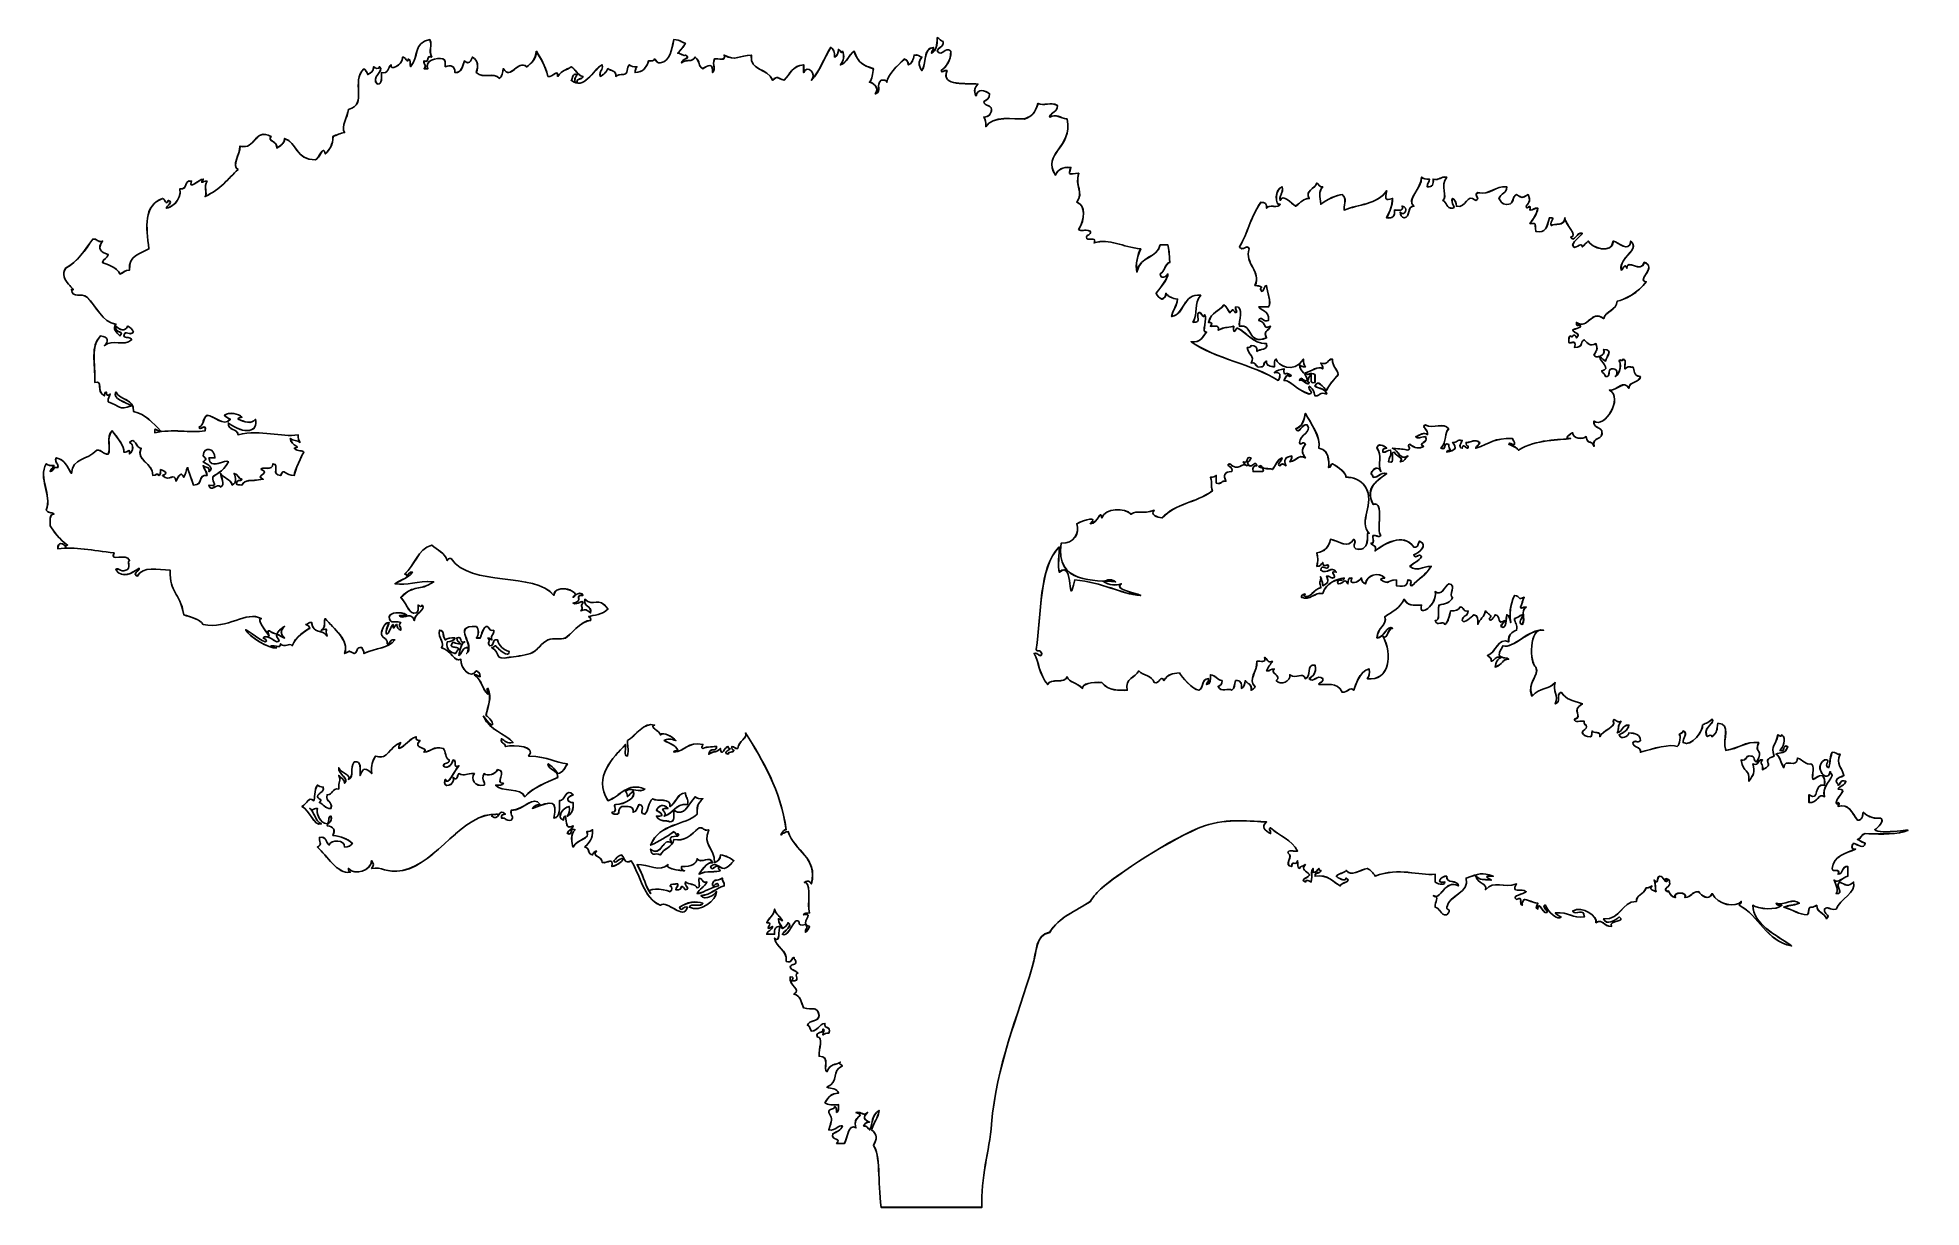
# Model space of a CAD drawing. Header units: centimetres. Extents: x -8.1 to 8.2, y -5.1 to 5.1.
import ezdxf

# ---------------------------------------------------------------- set-up
doc = ezdxf.new("R2010")
doc.units = ezdxf.units.CM
doc.header["$MEASUREMENT"] = 0
doc.layers.add('Camada 1', color=7, linetype='Continuous')

msp = doc.modelspace()

# ---------------------------------------------------------------- linework, layer by layer
at = {"layer": 'Camada 1', "color": 7}
msp.add_open_spline([(-5.16259, 4.77793), (-5.16283, 4.73332), (-5.15322, 4.67887), (-5.19622, 4.67699), (-5.19622, 4.67699), (-5.26202, 4.73351), (-5.13126, 4.79282), (-5.17939, 4.82844), (-5.17939, 4.82844), (-5.18378, 4.80225), (-5.21627, 4.81677), (-5.22987, 4.82844), (-5.22987, 4.82844), (-5.22704, 4.78632), (-5.25572, 4.77579), (-5.28035, 4.76116), (-5.28035, 4.76116), (-5.28853, 4.781), (-5.29829, 4.79929), (-5.31398, 4.81162), (-5.31398, 4.81162), (-5.43148, 4.6992), (-5.27691, 4.50166), (-5.44855, 4.45835), (-5.44855, 4.45835), (-5.45538, 4.39093), (-5.51705, 4.31217), (-5.48223, 4.25647), (-5.48223, 4.25647), (-5.52155, 4.25094), (-5.55174, 4.23628), (-5.58317, 4.22281), (-5.58317, 4.22281), (-5.58314, 4.14989), (-5.61249, 4.10637), (-5.65045, 4.07142), (-5.65045, 4.07142), (-5.66799, 4.16098), (-5.70305, 4.02446), (-5.73459, 4.02096), (-5.73459, 4.02096), (-5.90879, 4.01614), (-5.89517, 4.17362), (-6.00378, 4.20601), (-6.00378, 4.20601), (-6.00489, 4.15669), (-6.04225, 4.14354), (-6.07106, 4.12187), (-6.07106, 4.12187), (-6.06148, 4.18407), (-6.15948, 4.18291), (-6.12154, 4.22284), (-6.12154, 4.22284), (-6.26698, 4.30224), (-6.25076, 4.10285), (-6.39073, 4.13873), (-6.39073, 4.13873), (-6.39073, 4.06679), (-6.46688, 3.96479), (-6.40758, 3.93685), (-6.40758, 3.93685), (-6.49375, 3.85573), (-6.55768, 3.76633), (-6.69357, 3.70129), (-6.69357, 3.70129), (-6.67174, 3.73174), (-6.7087, 3.78625), (-6.67674, 3.83591), (-6.67674, 3.83591), (-6.72328, 3.83382), (-6.7345, 3.80379), (-6.71037, 3.85276), (-6.71037, 3.85276), (-6.74847, 3.85128), (-6.8406, 3.75161), (-6.81131, 3.83591), (-6.81131, 3.83591), (-6.88063, 3.84917), (-6.8429, 3.75534), (-6.91225, 3.76863), (-6.91225, 3.76863), (-6.89341, 3.66523), (-6.99869, 3.59776), (-7.03002, 3.60038), (-7.03002, 3.60038), (-7.03253, 3.62282), (-6.96163, 3.65115), (-7.01319, 3.66766), (-7.01319, 3.66766), (-7.02962, 3.61191), (-7.04645, 3.68647), (-7.06367, 3.68451), (-7.06367, 3.68451), (-7.23123, 3.61879), (-7.20567, 3.44051), (-7.18146, 3.24707), (-7.18146, 3.24707), (-7.25562, 3.20352), (-7.36183, 3.19193), (-7.34968, 3.06202), (-7.34968, 3.06202), (-7.39151, 3.06464), (-7.40175, 3.03559), (-7.43382, 3.02839), (-7.43382, 3.02839), (-7.45832, 3.09197), (-7.56278, 3.11327), (-7.58524, 3.12933), (-7.58524, 3.12933), (-7.58029, 3.16362), (-7.53971, 3.1623), (-7.53476, 3.19661), (-7.53476, 3.19661), (-7.60318, 3.21873), (-7.6325, 3.24693), (-7.58524, 3.31438), (-7.58524, 3.31438), (-7.63281, 3.30046), (-7.62884, 3.33809), (-7.66938, 3.33123), (-7.66938, 3.33123), (-7.73695, 3.23617), (-7.79895, 3.13554), (-7.90494, 3.07884), (-7.90494, 3.07884), (-7.97638, 2.97851), (-7.78588, 2.87254), (-7.85446, 2.89379), (-7.85446, 2.89379), (-7.84205, 2.80608), (-7.77194, 2.87336), (-7.71984, 2.82651), (-7.71984, 2.82651), (-7.638, 2.75282), (-7.58961, 2.60722), (-7.46751, 2.59095), (-7.46751, 2.59095), (-7.50582, 2.55288), (-7.45608, 2.517), (-7.43385, 2.49001), (-7.43385, 2.49001), (-7.38485, 2.5375), (-7.48417, 2.51102), (-7.46751, 2.57417), (-7.46751, 2.57417), (-7.43854, 2.54353), (-7.38845, 2.52369), (-7.36654, 2.57417), (-7.36654, 2.57417), (-7.3423, 2.56472), (-7.3255, 2.54792), (-7.31606, 2.52366), (-7.31606, 2.52366), (-7.34958, 2.48286), (-7.38792, 2.55208), (-7.4002, 2.49), (-7.4002, 2.49), (-7.38988, 2.46674), (-7.33543, 2.48749), (-7.33289, 2.4564), (-7.33289, 2.4564), (-7.39951, 2.39369), (-7.49368, 2.46754), (-7.56842, 2.40589), (-7.56842, 2.40589), (-7.52725, 2.4396), (-7.53553, 2.48407), (-7.60205, 2.49), (-7.60205, 2.49), (-7.69262, 2.39472), (-7.64597, 2.26547), (-7.65253, 2.08627), (-7.65253, 2.08627), (-7.57077, 2.10513), (-7.64853, 2.00925), (-7.56839, 1.96848), (-7.56839, 1.96848), (-7.56463, 1.98152), (-7.56794, 2.00169), (-7.55154, 2.00211), (-7.55154, 2.00211), (-7.55247, 1.97068), (-7.53858, 1.9665), (-7.51791, 1.98528), (-7.51791, 1.98528), (-7.5232, 1.96253), (-7.54185, 1.95316), (-7.53474, 1.918), (-7.53474, 1.918), (-7.4306, 1.88075), (-7.44645, 1.83947), (-7.33286, 1.88434), (-7.33286, 1.88434), (-7.37723, 1.91347), (-7.50791, 1.94408), (-7.46748, 2.00211), (-7.46748, 2.00211), (-7.43552, 1.92752), (-7.3072, 1.9493), (-7.31606, 1.83389), (-7.31606, 1.83389), (-7.2065, 1.80883), (-7.14763, 1.73311), (-7.08055, 1.66567), (-7.08055, 1.66567), (-7.11725, 1.65493), (-7.13405, 1.71332), (-7.13103, 1.64882), (-7.13103, 1.64882), (-6.97588, 1.68433), (-6.82565, 1.64559), (-6.69362, 1.66567), (-6.69362, 1.66567), (-6.6788, 1.74401), (-6.74905, 1.65432), (-6.7441, 1.69933), (-6.7441, 1.69933), (-6.70293, 1.71423), (-6.71394, 1.78132), (-6.67682, 1.80024), (-6.67682, 1.80024), (-6.61734, 1.8017), (-6.5335, 1.69417), (-6.47492, 1.76661), (-6.47492, 1.76661), (-6.49479, 1.77476), (-6.51307, 1.78452), (-6.5254, 1.80024), (-6.5254, 1.80024), (-6.48751, 1.83318), (-6.39943, 1.81432), (-6.37401, 1.78339), (-6.37401, 1.78339), (-6.38703, 1.77963), (-6.40719, 1.78294), (-6.40764, 1.76656), (-6.40764, 1.76656), (-6.35483, 1.7456), (-6.29099, 1.71737), (-6.25622, 1.76656), (-6.25622, 1.76656), (-6.22727, 1.65631), (-6.34946, 1.62847), (-6.49173, 1.73293), (-6.49173, 1.73293), (-6.49705, 1.66591), (-6.41394, 1.68737), (-6.40759, 1.63199), (-6.40759, 1.63199), (-6.20188, 1.68139), (-6.03469, 1.60421), (-5.8861, 1.63199), (-5.8861, 1.63199), (-5.88737, 1.6027), (-5.88234, 1.57966), (-5.86927, 1.56471), (-5.86927, 1.56471), (-5.89136, 1.58183), (-5.93129, 1.58119), (-5.95341, 1.59834), (-5.95341, 1.59834), (-5.94931, 1.52807), (-5.84451, 1.53024), (-5.91978, 1.51418), (-5.91978, 1.51418), (-5.88628, 1.48251), (-5.84792, 1.49844), (-5.83567, 1.48055), (-5.83567, 1.48055), (-5.85313, 1.45547), (-5.91605, 1.31751), (-5.91978, 1.27867), (-5.91978, 1.27867), (-5.99913, 1.27473), (-6.00945, 1.35098), (-6.03755, 1.27867), (-6.03755, 1.27867), (-6.12653, 1.28185), (-6.04043, 1.37254), (-6.10483, 1.37958), (-6.10483, 1.37958), (-6.10422, 1.31068), (-6.20942, 1.3596), (-6.20577, 1.3291), (-6.20577, 1.3291), (-6.11584, 1.29671), (-6.27321, 1.27602), (-6.18892, 1.24499), (-6.18892, 1.24499), (-6.30928, 1.2225), (-6.34143, 1.25094), (-6.37397, 1.19448), (-6.37397, 1.19448), (-6.39379, 1.19713), (-6.42173, 1.19157), (-6.42445, 1.21133), (-6.42445, 1.21133), (-6.40175, 1.25213), (-6.39082, 1.22181), (-6.37397, 1.24496), (-6.37397, 1.24496), (-6.40829, 1.24991), (-6.40696, 1.29049), (-6.44125, 1.29544), (-6.44125, 1.29544), (-6.42839, 1.25245), (-6.41648, 1.2181), (-6.4581, 1.1945), (-6.4581, 1.1945), (-6.47305, 1.24689), (-6.53279, 1.25438), (-6.55904, 1.29544), (-6.55904, 1.29544), (-6.55909, 1.26541), (-6.51372, 1.19754), (-6.55904, 1.17767), (-6.55904, 1.17767), (-6.59209, 1.2232), (-6.64312, 1.11859), (-6.66001, 1.1945), (-6.66001, 1.1945), (-6.56984, 1.17354), (-6.63776, 1.22019), (-6.62638, 1.26178), (-6.62638, 1.26178), (-6.62037, 1.28371), (-6.53597, 1.30324), (-6.49176, 1.39635), (-6.49176, 1.39635), (-6.51081, 1.42667), (-6.6562, 1.31663), (-6.66001, 1.42998), (-6.66001, 1.42998), (-6.64318, 1.42998), (-6.62638, 1.42998), (-6.60953, 1.42998), (-6.60953, 1.42998), (-6.60673, 1.51234), (-6.70827, 1.54089), (-6.71044, 1.44681), (-6.71044, 1.44681), (-6.67708, 1.4122), (-6.67708, 1.43101), (-6.71044, 1.39635), (-6.71044, 1.39635), (-6.69073, 1.38079), (-6.60479, 1.34711), (-6.65996, 1.31219), (-6.65996, 1.31219), (-6.64834, 1.35743), (-6.6947, 1.34473), (-6.71044, 1.3627), (-6.71044, 1.3627), (-6.68904, 1.30777), (-6.68623, 1.32706), (-6.67681, 1.27856), (-6.67681, 1.27856), (-6.76037, 1.28861), (-6.70327, 1.1949), (-6.7946, 1.19445), (-6.7946, 1.19445), (-6.81675, 1.26864), (-6.83416, 1.29288), (-6.84508, 1.34587), (-6.84508, 1.34587), (-6.86114, 1.32849), (-6.86267, 1.27919), (-6.87874, 1.26176), (-6.87874, 1.26176), (-6.90515, 1.33479), (-6.94205, 1.23316), (-6.94602, 1.22813), (-6.94602, 1.22813), (-6.96317, 1.317), (-7.00097, 1.21159), (-7.06379, 1.27859), (-7.06379, 1.27859), (-7.00759, 1.29372), (-7.04612, 1.3192), (-7.08064, 1.3291), (-7.08064, 1.3291), (-7.08329, 1.30928), (-7.07773, 1.28134), (-7.09747, 1.27859), (-7.09747, 1.27859), (-7.10438, 1.3073), (-7.11917, 1.27504), (-7.14795, 1.27859), (-7.14795, 1.27859), (-7.14504, 1.39233), (-7.30032, 1.404), (-7.24889, 1.51415), (-7.24889, 1.51415), (-7.29339, 1.51023), (-7.30482, 1.62469), (-7.34983, 1.56466), (-7.34983, 1.56466), (-7.30816, 1.54468), (-7.31948, 1.49177), (-7.34983, 1.46369), (-7.34983, 1.46369), (-7.34681, 1.5282), (-7.36361, 1.4698), (-7.40031, 1.48052), (-7.40031, 1.48052), (-7.3883, 1.52754), (-7.46347, 1.61406), (-7.50125, 1.6656), (-7.50125, 1.6656), (-7.55562, 1.61522), (-7.50927, 1.50825), (-7.53488, 1.4637), (-7.53488, 1.4637), (-7.58412, 1.45931), (-7.58655, 1.50175), (-7.63579, 1.49738), (-7.63579, 1.49738), (-7.71741, 1.40467), (-7.84489, 1.43602), (-7.85449, 1.29548), (-7.85449, 1.29548), (-7.89106, 1.34866), (-7.91021, 1.41917), (-7.98906, 1.43005), (-7.98906, 1.43005), (-8.00298, 1.38248), (-7.96535, 1.38645), (-7.97223, 1.34591), (-7.97223, 1.34591), (-8.01814, 1.35819), (-8.00607, 1.31249), (-8.03951, 1.31225), (-8.03951, 1.31225), (-8.03549, 1.3363), (-8.01181, 1.34064), (-8.00588, 1.36276), (-8.00588, 1.36276), (-8.03517, 1.36149), (-8.05819, 1.36652), (-8.07314, 1.37959), (-8.07314, 1.37959), (-8.1477, 1.25222), (-8.02102, 1.1136), (-8.07314, 0.97584), (-8.07314, 0.97584), (-8.04348, 0.94113), (-8.02107, 0.96116), (-8.00588, 0.94221), (-8.00588, 0.94221), (-8.04887, 0.9403), (-8.03927, 0.88583), (-8.03951, 0.84127), (-8.03951, 0.84127), (-8.0089, 0.79267), (-7.96148, 0.7217), (-7.88809, 0.67302), (-7.88809, 0.67302), (-7.89836, 0.67204), (-7.90799, 0.67051), (-7.90492, 0.65619), (-7.90492, 0.65619), (-7.91984, 0.69307), (-7.97662, 0.70498), (-7.9722, 0.63934), (-7.9722, 0.63934), (-7.82205, 0.66183), (-7.67288, 0.62532), (-7.48433, 0.60571), (-7.48433, 0.60571), (-7.52936, 0.51969), (-7.37664, 0.61113), (-7.34971, 0.53843), (-7.34971, 0.53843), (-7.37477, 0.53343), (-7.33151, 0.46768), (-7.38339, 0.45432), (-7.38339, 0.45432), (-7.42511, 0.43249), (-7.46501, 0.49181), (-7.46753, 0.45432), (-7.46753, 0.45432), (-7.40967, 0.38098), (-7.33204, 0.42701), (-7.26563, 0.47115), (-7.26563, 0.47115), (-7.26314, 0.44877), (-7.33402, 0.4204), (-7.28246, 0.40387), (-7.28246, 0.40387), (-7.23216, 0.49383), (-7.10844, 0.45864), (-6.99645, 0.45438), (-6.99645, 0.45438), (-7.00362, 0.24636), (-6.91607, 0.27642), (-6.87868, 0.06745), (-6.87868, 0.06745), (-6.81579, 0.0462), (-6.74623, 0.03163), (-6.71046, -0.01671), (-6.71046, -0.01671), (-6.49731, -0.0632), (-6.33552, 0.10756), (-6.20577, 0.0338), (-6.20577, 0.0338), (-6.25583, 0.036), (-6.15979, -0.08161), (-6.13849, -0.11765), (-6.13849, -0.11765), (-6.16815, -0.02825), (-6.12251, -0.09415), (-6.07121, -0.1008), (-6.07121, -0.1008), (-6.05602, -0.07114), (-6.03359, -0.0487), (-6.00393, -0.03346), (-6.00393, -0.03346), (-6.04095, -0.06883), (-6.04095, -0.09905), (-6.00393, -0.13443), (-6.00393, -0.13443), (-6.02883, -0.12567), (-6.04634, -0.10956), (-6.07121, -0.1008), (-6.07121, -0.1008), (-6.0873, -0.13215), (-6.02083, -0.15702), (-6.07121, -0.16808), (-6.07121, -0.16808), (-6.09952, -0.15578), (-6.16773, -0.09818), (-6.18898, -0.13445), (-6.18898, -0.13445), (-6.1707, -0.13845), (-6.1486, -0.16215), (-6.17215, -0.16808), (-6.17215, -0.16808), (-6.23525, -0.14456), (-6.35564, -0.04137), (-6.3404, -0.06717), (-6.3404, -0.06717), (-6.311, -0.11689), (-6.14077, -0.2342), (-6.07121, -0.21862), (-6.07121, -0.21862), (-6.091, -0.21595), (-6.11894, -0.22148), (-6.12169, -0.20174), (-6.12169, -0.20174), (-6.03808, -0.20092), (-6.0497, -0.22698), (-6.03755, -0.18491), (-6.03755, -0.18491), (-6.0022, -0.22587), (-5.96278, -0.16999), (-5.93661, -0.20174), (-5.93661, -0.20174), (-5.91184, -0.12517), (-5.81776, -0.06781), (-5.78522, -0.05035), (-5.78522, -0.05035), (-5.80416, -0.01561), (-5.78416, -0.03564), (-5.81885, -0.01669), (-5.81885, -0.01669), (-5.79737, -0.01576), (-5.79554, 0.00487), (-5.76837, 0.00016), (-5.76837, 0.00016), (-5.75456, -0.1076), (-5.67841, -0.05056), (-5.63378, -0.11763), (-5.63378, -0.11763), (-5.65921, -0.05855), (-5.60917, -0.0463), (-5.68426, -0.06712), (-5.68426, -0.06712), (-5.63976, -0.04516), (-5.66651, 0.02194), (-5.65063, 0.03385), (-5.65063, 0.03385), (-5.57546, -0.05569), (-5.43748, -0.15469), (-5.48241, -0.26899), (-5.48241, -0.26899), (-5.41812, -0.24221), (-5.46259, -0.24221), (-5.39827, -0.26899), (-5.39827, -0.26899), (-5.36586, -0.26216), (-5.38499, -0.2038), (-5.33101, -0.21853), (-5.33101, -0.21853), (-5.33008, -0.24004), (-5.30945, -0.24184), (-5.31416, -0.26899), (-5.31416, -0.26899), (-5.20317, -0.2179), (-5.10543, -0.22684), (-5.04497, -0.15125), (-5.04497, -0.15125), (-5.0909, -0.13895), (-5.07881, -0.18467), (-5.11231, -0.18488), (-5.11231, -0.18488), (-5.10321, -0.12527), (-5.17184, -0.14347), (-5.16279, -0.08394), (-5.16279, -0.08394), (-5.14684, -0.04941), (-5.14189, -0.00385), (-5.09551, 0.0002), (-5.09551, 0.0002), (-5.1039, -0.02139), (-5.13808, -0.10042), (-5.11234, -0.10077), (-5.11234, -0.10077), (-5.08739, -0.0809), (-5.08615, -0.03724), (-5.06186, -0.01666), (-5.06186, -0.01666), (-5.05958, -0.08654), (-5.05083, -0.02007), (-5.02823, -0.01666), (-5.02823, -0.01666), (-5.02913, -0.04561), (-5.01529, -0.05979), (-4.9946, -0.06712), (-4.9946, -0.06712), (-4.99309, -0.02124), (-5.02262, -0.03328), (-4.9946, 0.00019), (-4.9946, 0.00019), (-5.05821, 0.02189), (-5.08506, -0.02415), (-5.09557, 0.05065), (-5.09557, 0.05065), (-5.08533, 0.08867), (-4.99513, 0.09722), (-4.94415, 0.0675), (-4.94415, 0.0675), (-4.97696, 0.04845), (-5.03017, 0.07234), (-4.99463, 0.05065), (-4.99463, 0.05065), (-4.97055, 0.03303), (-4.89665, 0.09711), (-4.87686, 0.01702), (-4.87686, 0.01702), (-4.88078, 0.07782), (-4.76928, 0.11015), (-4.8096, 0.15159), (-4.8096, 0.15159), (-4.81312, 0.13127), (-4.82825, 0.14124), (-4.84323, 0.15159), (-4.84323, 0.15159), (-4.84611, 0.12643), (-4.83722, 0.08952), (-4.86008, 0.08431), (-4.86008, 0.08431), (-4.92779, 0.06936), (-4.92244, 0.13911), (-4.99465, 0.2189), (-4.99465, 0.2189), (-4.86921, 0.34), (-4.84347, 0.2634), (-4.70866, 0.35352), (-4.70866, 0.35352), (-4.85659, 0.36643), (-4.93864, 0.31828), (-5.0451, 0.33667), (-5.0451, 0.33667), (-4.97096, 0.38408), (-4.94345, 0.37575), (-4.89368, 0.43764), (-4.89368, 0.43764), (-4.92678, 0.44269), (-4.92704, 0.41497), (-4.94416, 0.40401), (-4.94416, 0.40401), (-4.94511, 0.41428), (-4.9467, 0.42391), (-4.96099, 0.42086), (-4.96099, 0.42086), (-4.87185, 0.49428), (-4.85045, 0.63557), (-4.72548, 0.67319), (-4.72548, 0.67319), (-4.67894, 0.63004), (-4.61163, 0.6076), (-4.59086, 0.53862), (-4.59086, 0.53862), (-4.58718, 0.55174), (-4.57681, 0.5582), (-4.55723, 0.55547), (-4.55723, 0.55547), (-4.39126, 0.30525), (-3.82912, 0.4436), (-3.66561, 0.23583), (-3.66561, 0.23583), (-3.65558, 0.3496), (-3.41248, 0.26766), (-3.49733, 0.21898), (-3.49733, 0.21898), (-3.49188, 0.23835), (-3.42396, 0.2769), (-3.41319, 0.23583), (-3.41319, 0.23583), (-3.49807, 0.23668), (-3.39684, 0.19), (-3.49733, 0.16855), (-3.49733, 0.16855), (-3.45561, 0.14672), (-3.41571, 0.20607), (-3.41319, 0.16855), (-3.41319, 0.16855), (-3.44253, 0.13423), (-3.40068, 0.13556), (-3.43004, 0.10127), (-3.43004, 0.10127), (-3.37723, 0.11992), (-3.38559, 0.10913), (-3.3459, 0.08442), (-3.3459, 0.08442), (-3.33526, 0.15112), (-3.40985, 0.13263), (-3.39638, 0.20221), (-3.39638, 0.20221), (-3.31902, 0.12813), (-3.27808, 0.23587), (-3.19453, 0.11807), (-3.19453, 0.11807), (-3.23919, 0.06793), (-3.3242, 0.06468), (-3.36273, 0.05079), (-3.36273, 0.05079), (-3.34961, 0.04709), (-3.34318, 0.03671), (-3.3459, 0.01716), (-3.3459, 0.01716), (-3.42377, 0.02473), (-3.53762, -0.12429), (-3.5646, -0.13426), (-3.5646, -0.13426), (-3.60519, -0.14918), (-3.66702, -0.13148), (-3.71602, -0.15111), (-3.71602, -0.15111), (-3.77007, -0.1727), (-3.81026, -0.24864), (-3.86741, -0.26888), (-3.86741, -0.26888), (-3.92361, -0.28875), (-4.01478, -0.29563), (-4.05249, -0.30251), (-4.05249, -0.30251), (-4.19232, -0.32815), (-4.11612, -0.27026), (-4.20391, -0.21837), (-4.20391, -0.21837), (-4.18703, -0.21842), (-4.18391, -0.20469), (-4.17028, -0.20152), (-4.17028, -0.20152), (-4.15316, -0.22766), (-4.0513, -0.31587), (-4.05249, -0.25203), (-4.05249, -0.25203), (-4.10305, -0.23526), (-4.14123, -0.20615), (-4.15343, -0.15109), (-4.15343, -0.15109), (-4.20751, -0.13627), (-4.1765, -0.20652), (-4.22071, -0.20155), (-4.22071, -0.20155), (-4.25005, -0.16726), (-4.2082, -0.16861), (-4.23754, -0.13427), (-4.23754, -0.13427), (-4.22066, -0.13424), (-4.21754, -0.14787), (-4.20391, -0.15112), (-4.20391, -0.15112), (-4.21783, -0.10355), (-4.1802, -0.10754), (-4.18706, -0.06698), (-4.18706, -0.06698), (-4.23297, -0.07923), (-4.22093, -0.03351), (-4.25434, -0.0333), (-4.25434, -0.0333), (-4.28961, -0.06637), (-4.29482, -0.11744), (-4.3048, -0.13427), (-4.3048, -0.13427), (-4.31602, -0.13427), (-4.32724, -0.13427), (-4.33848, -0.13427), (-4.33848, -0.13427), (-4.31546, -0.11276), (-4.31546, -0.05487), (-4.33848, -0.0333), (-4.33848, -0.0333), (-4.56092, -0.02306), (-4.33787, -0.19443), (-4.42262, -0.26886), (-4.42262, -0.26886), (-4.41145, -0.25904), (-4.40891, -0.23661), (-4.40579, -0.21838), (-4.40579, -0.21838), (-4.46334, -0.21126), (-4.45635, -0.26876), (-4.48993, -0.28569), (-4.48993, -0.28569), (-4.47752, -0.24198), (-4.47657, -0.18684), (-4.43945, -0.1679), (-4.43945, -0.1679), (-4.4939, -0.18867), (-4.45234, -0.11348), (-4.50673, -0.13427), (-4.50673, -0.13427), (-4.51176, -0.16732), (-4.48403, -0.16763), (-4.4731, -0.18475), (-4.4731, -0.18475), (-4.52594, -0.19319), (-4.54187, -0.14509), (-4.55724, -0.20158), (-4.55724, -0.20158), (-4.54692, -0.22494), (-4.4925, -0.20415), (-4.48996, -0.23521), (-4.48996, -0.23521), (-4.51216, -0.2354), (-4.50536, -0.26471), (-4.52359, -0.26887), (-4.52359, -0.26887), (-4.56341, -0.25262), (-4.60625, -0.23937), (-4.59087, -0.16793), (-4.59087, -0.16793), (-4.55954, -0.16563), (-4.53465, -0.15687), (-4.52359, -0.1343), (-4.52359, -0.1343), (-4.56262, -0.1289), (-4.58817, -0.13703), (-4.60773, -0.15115), (-4.60773, -0.15115), (-4.63832, -0.10247), (-4.61096, -0.07445), (-4.65821, -0.06701), (-4.65821, -0.06701), (-4.67409, -0.13919), (-4.60611, -0.17816), (-4.64138, -0.21846), (-4.64138, -0.21846), (-4.552, -0.24447), (-4.53137, -0.34885), (-4.47316, -0.31937), (-4.47316, -0.31937), (-4.47816, -0.39988), (-4.38503, -0.4954), (-4.33859, -0.42031), (-4.33859, -0.42031), (-4.31745, -0.42722), (-4.30422, -0.44198), (-4.30493, -0.47079), (-4.30493, -0.47079), (-4.32644, -0.46986), (-4.32821, -0.44925), (-4.35541, -0.45394), (-4.35541, -0.45394), (-4.28281, -0.51003), (-4.2926, -0.57414), (-4.23764, -0.62216), (-4.23764, -0.62216), (-4.23103, -0.59319), (-4.26259, -0.57903), (-4.23764, -0.57168), (-4.23764, -0.57168), (-4.20144, -0.66256), (-4.23759, -0.72228), (-4.25447, -0.80719), (-4.25447, -0.80719), (-4.231, -0.81894), (-4.17618, -0.88381), (-4.20399, -0.89133), (-4.20399, -0.89133), (-4.22846, -0.88075), (-4.30038, -0.78108), (-4.27127, -0.82402), (-4.27127, -0.82402), (-4.22428, -0.93406), (-4.09294, -0.95978), (-4.01891, -1.04278), (-4.01891, -1.04278), (-4.07709, -1.05609), (-4.08992, -1.0241), (-4.11982, -1.0091), (-4.11982, -1.0091), (-4.1321, -1.05503), (-4.08638, -1.04302), (-4.08619, -1.07644), (-4.08619, -1.07644), (-4.00562, -1.06144), (-3.80848, -1.0758), (-3.88429, -1.1606), (-3.88429, -1.1606), (-3.70411, -1.16661), (-3.65606, -1.21682), (-3.54782, -1.22788), (-3.54782, -1.22788), (-3.57063, -1.26109), (-3.58171, -1.30614), (-3.63196, -1.31199), (-3.63196, -1.31199), (-3.65284, -1.2768), (-3.68091, -1.24875), (-3.7161, -1.22788), (-3.7161, -1.22788), (-3.71123, -1.2903), (-3.62709, -1.27344), (-3.63196, -1.34565), (-3.63196, -1.34565), (-3.7375, -1.3915), (-3.84588, -1.43452), (-3.91795, -1.51385), (-3.91795, -1.51385), (-3.95118, -1.42932), (-4.1166, -1.47697), (-4.17031, -1.41294), (-4.17031, -1.41294), (-4.14512, -1.41011), (-4.10821, -1.41895), (-4.10303, -1.39611), (-4.10303, -1.39611), (-4.18378, -1.40537), (-4.06633, -1.28329), (-4.15351, -1.27832), (-4.15351, -1.27832), (-4.16804, -1.31637), (-4.24109, -1.34015), (-4.27128, -1.31195), (-4.27128, -1.31195), (-4.30081, -1.37532), (-4.24982, -1.38855), (-4.27128, -1.41286), (-4.27128, -1.41286), (-4.35163, -1.43276), (-4.38958, -1.35455), (-4.35539, -1.31195), (-4.35539, -1.31195), (-4.42566, -1.30817), (-4.43484, -1.33931), (-4.48996, -1.31195), (-4.48996, -1.31195), (-4.50684, -1.33873), (-4.50589, -1.37966), (-4.54044, -1.34558), (-4.54044, -1.34558), (-4.5152, -1.41757), (-4.64395, -1.45094), (-4.60772, -1.36246), (-4.60772, -1.36246), (-4.58679, -1.43099), (-4.52274, -1.27406), (-4.48993, -1.24467), (-4.48993, -1.24467), (-4.54973, -1.27081), (-4.50009, -1.18749), (-4.54041, -1.19419), (-4.54041, -1.19419), (-4.55369, -1.25171), (-4.60148, -1.27319), (-4.62455, -1.24467), (-4.62455, -1.24467), (-4.62267, -1.21287), (-4.56893, -1.233), (-4.57407, -1.19419), (-4.57407, -1.19419), (-4.61032, -1.17998), (-4.60122, -1.12034), (-4.62455, -1.09328), (-4.62455, -1.09328), (-4.7125, -1.07259), (-4.73165, -1.12072), (-4.7928, -1.12691), (-4.7928, -1.12691), (-4.73986, -1.08), (-4.90625, -1.09976), (-4.82646, -1.026), (-4.82646, -1.026), (-4.84699, -1.02407), (-4.86628, -1.02092), (-4.86009, -0.99232), (-4.86009, -0.99232), (-4.92687, -1.00965), (-4.94608, -1.07458), (-5.01148, -1.09329), (-5.01148, -1.09329), (-5.01222, -1.07011), (-5.0036, -1.05635), (-4.99465, -1.04278), (-4.99465, -1.04278), (-5.09924, -1.07985), (-5.0981, -1.19949), (-5.21335, -1.16057), (-5.21335, -1.16057), (-5.23761, -1.19796), (-5.2556, -1.24169), (-5.24698, -1.31199), (-5.24698, -1.31199), (-5.29691, -1.26119), (-5.32067, -1.2559), (-5.34792, -1.32884), (-5.34792, -1.32884), (-5.3502, -1.27505), (-5.33133, -1.20012), (-5.3984, -1.21107), (-5.3984, -1.21107), (-5.4433, -1.27034), (-5.39385, -1.33109), (-5.44888, -1.36252), (-5.44888, -1.36252), (-5.41975, -1.32498), (-5.51614, -1.30518), (-5.53299, -1.26158), (-5.53299, -1.26158), (-5.53995, -1.31997), (-5.43697, -1.3549), (-5.48251, -1.39617), (-5.48251, -1.39617), (-5.4796, -1.354), (-5.52016, -1.35532), (-5.53299, -1.32886), (-5.53299, -1.32886), (-5.51092, -1.38106), (-5.53754, -1.37683), (-5.53299, -1.44663), (-5.53299, -1.44663), (-5.59358, -1.4365), (-5.58257, -1.49799), (-5.63393, -1.49711), (-5.63393, -1.49711), (-5.65055, -1.56421), (-5.58366, -1.54775), (-5.60027, -1.61488), (-5.60027, -1.61488), (-5.6561, -1.62028), (-5.66385, -1.57749), (-5.70121, -1.5644), (-5.70121, -1.5644), (-5.66779, -1.52559), (-5.70544, -1.54575), (-5.71806, -1.51392), (-5.71806, -1.51392), (-5.7129, -1.47429), (-5.65964, -1.48265), (-5.66758, -1.42981), (-5.66758, -1.42981), (-5.69076, -1.43052), (-5.70454, -1.42185), (-5.71806, -1.41293), (-5.71806, -1.41293), (-5.74857, -1.45309), (-5.73735, -1.53485), (-5.75169, -1.54752), (-5.75169, -1.54752), (-5.79958, -1.50889), (-5.80204, -1.57078), (-5.85266, -1.59798), (-5.85266, -1.59798), (-5.78781, -1.62888), (-5.74746, -1.77274), (-5.68438, -1.74943), (-5.68438, -1.74943), (-5.74055, -1.72705), (-5.74034, -1.64839), (-5.78532, -1.61486), (-5.78532, -1.61486), (-5.75188, -1.64291), (-5.76394, -1.61333), (-5.71804, -1.61486), (-5.71804, -1.61486), (-5.73418, -1.64743), (-5.69875, -1.7448), (-5.6339, -1.74943), (-5.6339, -1.74943), (-5.61054, -1.73914), (-5.63136, -1.68469), (-5.60024, -1.68215), (-5.60024, -1.68215), (-5.58585, -1.73581), (-5.6267, -1.73417), (-5.6339, -1.76631), (-5.6339, -1.76631), (-5.57484, -1.77372), (-5.56257, -1.80176), (-5.58342, -1.85045), (-5.58342, -1.85045), (-5.51188, -1.85741), (-5.45581, -1.87985), (-5.41517, -1.91776), (-5.41517, -1.91776), (-5.42623, -1.94033), (-5.45113, -1.94909), (-5.48248, -1.95139), (-5.48248, -1.95139), (-5.47703, -1.88485), (-5.6026, -1.88368), (-5.61705, -1.93451), (-5.61705, -1.93451), (-5.64425, -1.91125), (-5.63798, -1.8545), (-5.70119, -1.86723), (-5.70119, -1.86723), (-5.69987, -1.92988), (-5.676, -1.92152), (-5.71804, -1.95139), (-5.71804, -1.95139), (-5.63411, -2.02463), (-5.54902, -2.18594), (-5.43205, -2.17009), (-5.43205, -2.17009), (-5.44515, -2.16636), (-5.45163, -2.15601), (-5.4489, -2.13646), (-5.4489, -2.13646), (-5.3908, -2.20398), (-5.25456, -2.15353), (-5.24702, -2.06915), (-5.24702, -2.06915), (-5.22755, -2.09405), (-5.22755, -2.11156), (-5.24702, -2.13646), (-5.24702, -2.13646), (-5.15656, -2.11797), (-5.1282, -2.18125), (-4.97783, -2.15329), (-4.97783, -2.15329), (-4.67726, -2.09733), (-4.45988, -1.64447), (-4.15349, -1.6654), (-4.15349, -1.6654), (-4.17328, -1.66807), (-4.20122, -1.66254), (-4.20397, -1.68228), (-4.20397, -1.68228), (-4.14346, -1.73705), (-4.1442, -1.60113), (-4.0862, -1.6654), (-4.0862, -1.6654), (-4.10673, -1.66736), (-4.12602, -1.67048), (-4.11983, -1.69903), (-4.11983, -1.69903), (-4.0793, -1.6922), (-4.08326, -1.72977), (-4.03569, -1.71591), (-4.03569, -1.71591), (-4.00413, -1.68384), (-4.04569, -1.68551), (-4.03569, -1.63175), (-4.03569, -1.63175), (-3.923, -1.63249), (-3.84188, -1.49014), (-3.78336, -1.58129), (-3.78336, -1.58129), (-3.81469, -1.58362), (-3.83958, -1.59235), (-3.85062, -1.61492), (-3.85062, -1.61492), (-3.67406, -1.54533), (-3.63334, -1.54076), (-3.66557, -1.69903), (-3.66557, -1.69903), (-3.60538, -1.69191), (-3.61821, -1.61182), (-3.61509, -1.54764), (-3.61509, -1.54764), (-3.5644, -1.55235), (-3.55852, -1.42628), (-3.4973, -1.49713), (-3.4973, -1.49713), (-3.57347, -1.52197), (-3.54278, -1.56669), (-3.4973, -1.56444), (-3.4973, -1.56444), (-3.49354, -1.62432), (-3.50865, -1.66527), (-3.54778, -1.68221), (-3.54778, -1.68221), (-3.53368, -1.66274), (-3.52561, -1.63715), (-3.53095, -1.59807), (-3.53095, -1.59807), (-3.58254, -1.60156), (-3.64872, -1.69599), (-3.58143, -1.71584), (-3.58143, -1.71584), (-3.57765, -1.70282), (-3.58095, -1.68269), (-3.56458, -1.68221), (-3.56458, -1.68221), (-3.55466, -1.74063), (-3.56024, -1.80249), (-3.49727, -1.76637), (-3.49727, -1.76637), (-3.50224, -1.80071), (-3.54278, -1.79936), (-3.54775, -1.83365), (-3.54775, -1.83365), (-3.49333, -1.85442), (-3.53492, -1.7792), (-3.48047, -1.80002), (-3.48047, -1.80002), (-3.5246, -1.83841), (-3.51034, -1.91763), (-3.4973, -1.95147), (-3.4973, -1.95147), (-3.46195, -1.87397), (-3.33937, -1.88575), (-3.37953, -1.8169), (-3.37953, -1.8169), (-3.35638, -1.81761), (-3.34259, -1.80891), (-3.32905, -1.80002), (-3.32905, -1.80002), (-3.32299, -1.87895), (-3.35982, -1.91509), (-3.39633, -1.95147), (-3.39633, -1.95147), (-3.3531, -1.95311), (-3.37228, -2.01706), (-3.32905, -2.01878), (-3.32905, -2.01878), (-3.3255, -1.99989), (-3.3104, -1.99259), (-3.29542, -1.98512), (-3.29542, -1.98512), (-3.34093, -2.03264), (-3.2429, -2.03145), (-3.24494, -2.08606), (-3.24494, -2.08606), (-3.19565, -2.09461), (-3.15011, -2.03259), (-3.16083, -2.11969), (-3.16083, -2.11969), (-3.11511, -2.10929), (-3.08204, -2.08635), (-3.05986, -2.05243), (-3.05986, -2.05243), (-3.09907, -2.03804), (-3.13236, -2.11125), (-3.144, -2.06926), (-3.144, -2.06926), (-3.12154, -2.05246), (-3.11098, -2.02375), (-3.07672, -2.0188), (-3.07672, -2.0188), (-3.04558, -2.05412), (-3.05151, -2.10037), (-2.99258, -2.06926), (-2.99258, -2.06926), (-2.91133, -2.2011), (-2.8887, -2.39158), (-2.74022, -2.45619), (-2.74022, -2.45619), (-2.67976, -2.40489), (-2.5366, -2.5974), (-2.50474, -2.47304), (-2.50474, -2.47304), (-2.53604, -2.45698), (-2.56094, -2.52344), (-2.57202, -2.47304), (-2.57202, -2.47304), (-2.51098, -2.42885), (-2.42877, -2.41615), (-2.37012, -2.43941), (-2.37012, -2.43941), (-2.38433, -2.47563), (-2.47738, -2.43309), (-2.48789, -2.47304), (-2.48789, -2.47304), (-2.39719, -2.52736), (-2.2517, -2.41089), (-2.25233, -2.33845), (-2.25233, -2.33845), (-2.27167, -2.36515), (-2.34753, -2.42121), (-2.38692, -2.37208), (-2.38692, -2.37208), (-2.29828, -2.36544), (-2.25958, -2.30877), (-2.18504, -2.28794), (-2.18504, -2.28794), (-2.18128, -2.25619), (-2.20398, -2.25082), (-2.20187, -2.22063), (-2.20187, -2.22063), (-2.25053, -2.25122), (-2.27855, -2.22391), (-2.28601, -2.27114), (-2.28601, -2.27114), (-2.29114, -2.32369), (-2.23743, -2.22841), (-2.23553, -2.28797), (-2.23553, -2.28797), (-2.32406, -2.31009), (-2.37629, -2.35367), (-2.42061, -2.35525), (-2.42061, -2.35525), (-2.4032, -2.31101), (-2.35388, -2.29863), (-2.33647, -2.25434), (-2.33647, -2.25434), (-2.3824, -2.26664), (-2.37034, -2.22092), (-2.40381, -2.22071), (-2.40381, -2.22071), (-2.41302, -2.24516), (-2.38412, -2.30771), (-2.42064, -2.30487), (-2.42064, -2.30487), (-2.43485, -2.2686), (-2.49443, -2.27775), (-2.52158, -2.25436), (-2.52158, -2.25436), (-2.53769, -2.28574), (-2.4712, -2.31064), (-2.52158, -2.32164), (-2.52158, -2.32164), (-2.58405, -2.25266), (-2.52703, -2.32997), (-2.60572, -2.32164), (-2.60572, -2.32164), (-2.60479, -2.30018), (-2.58416, -2.29836), (-2.58889, -2.27118), (-2.58889, -2.27118), (-2.61405, -2.27406), (-2.65096, -2.26517), (-2.65615, -2.28801), (-2.65615, -2.28801), (-2.63411, -2.28833), (-2.63475, -2.33468), (-2.65615, -2.33852), (-2.65615, -2.33852), (-2.71655, -2.31172), (-2.87507, -2.29928), (-2.8244, -2.35535), (-2.8244, -2.35535), (-2.88237, -2.27013), (-2.86361, -2.24579), (-2.94219, -2.10302), (-2.94219, -2.10302), (-2.84189, -2.10159), (-2.74285, -2.17229), (-2.673, -2.10302), (-2.673, -2.10302), (-2.72597, -2.14337), (-2.48107, -2.16459), (-2.53843, -2.1535), (-2.53843, -2.1535), (-2.55155, -2.1498), (-2.55796, -2.13942), (-2.55526, -2.11987), (-2.55526, -2.11987), (-2.47176, -2.12667), (-2.41733, -2.08582), (-2.42069, -2.05259), (-2.42069, -2.05259), (-2.38479, -2.10294), (-2.30893, -2.01576), (-2.28607, -2.08622), (-2.28607, -2.08622), (-2.33118, -2.07368), (-2.39682, -2.17364), (-2.40384, -2.18713), (-2.40384, -2.18713), (-2.34746, -2.15181), (-2.24784, -2.17544), (-2.21876, -2.1535), (-2.21876, -2.1535), (-2.23188, -2.1498), (-2.23831, -2.13942), (-2.23561, -2.11987), (-2.23561, -2.11987), (-2.26694, -2.10378), (-2.29183, -2.17027), (-2.30289, -2.11987), (-2.30289, -2.11987), (-2.25659, -2.07328), (-2.23262, -2.13498), (-2.18512, -2.1367), (-2.18512, -2.1367), (-2.14607, -2.1253), (-2.12715, -2.09376), (-2.10098, -2.06942), (-2.10098, -2.06942), (-2.13337, -2.04571), (-2.16866, -2.02494), (-2.21875, -2.01896), (-2.21875, -2.01896), (-2.21592, -2.061), (-2.2446, -2.07161), (-2.26923, -2.08624), (-2.26923, -2.08624), (-2.26619, -1.95707), (-2.37699, -1.93958), (-2.31971, -1.8002), (-2.31971, -1.8002), (-2.36728, -1.81409), (-2.36331, -1.77649), (-2.40385, -1.78337), (-2.40385, -1.78337), (-2.47648, -1.85065), (-2.53609, -1.90471), (-2.62255, -1.88431), (-2.62255, -1.88431), (-2.63417, -1.95678), (-2.71309, -1.96197), (-2.74034, -2.01888), (-2.74034, -2.01888), (-2.78897, -1.9934), (-2.81704, -2.04343), (-2.82445, -1.9684), (-2.82445, -1.9684), (-2.73108, -2.04833), (-2.71806, -1.85262), (-2.6394, -1.91792), (-2.6394, -1.91792), (-2.70189, -1.8214), (-2.54521, -1.88464), (-2.58892, -1.83378), (-2.58892, -1.83378), (-2.59707, -1.86376), (-2.60683, -1.82648), (-2.62255, -1.81695), (-2.62255, -1.81695), (-2.68401, -1.86201), (-2.75249, -1.90011), (-2.82445, -1.93469), (-2.82445, -1.93469), (-2.75153, -1.74231), (-2.52132, -1.76364), (-2.4207, -1.6655), (-2.4207, -1.6655), (-2.41946, -1.57036), (-2.41554, -1.58197), (-2.37022, -1.53093), (-2.37022, -1.53093), (-2.39951, -1.53217), (-2.42255, -1.52717), (-2.43753, -1.51408), (-2.43753, -1.51408), (-2.49621, -1.57634), (-2.53132, -1.69468), (-2.62261, -1.63182), (-2.62261, -1.63182), (-2.62285, -1.67648), (-2.61324, -1.73091), (-2.65624, -1.73276), (-2.65624, -1.73276), (-2.68736, -1.71315), (-2.74641, -1.73853), (-2.77401, -1.6823), (-2.77401, -1.6823), (-2.68162, -1.68767), (-2.74644, -1.64491), (-2.77401, -1.63179), (-2.77401, -1.63179), (-2.75141, -1.5875), (-2.7139, -1.5703), (-2.6731, -1.61496), (-2.6731, -1.61496), (-2.78182, -1.61192), (-2.66162, -1.65473), (-2.70673, -1.68224), (-2.70673, -1.68224), (-2.62511, -1.66295), (-2.61518, -1.57194), (-2.50485, -1.58133), (-2.50485, -1.58133), (-2.49268, -1.52995), (-2.52202, -1.52005), (-2.5217, -1.48039), (-2.5217, -1.48039), (-2.59872, -1.48748), (-2.60219, -1.56818), (-2.65627, -1.59816), (-2.65627, -1.59816), (-2.6477, -1.51495), (-2.76396, -1.56096), (-2.80766, -1.5309), (-2.80766, -1.5309), (-2.84536, -1.56048), (-2.84134, -1.63179), (-2.87494, -1.66544), (-2.87494, -1.66544), (-2.94148, -1.65793), (-2.85467, -1.59308), (-2.92542, -1.58133), (-2.92542, -1.58133), (-2.9423, -1.60369), (-2.94135, -1.64396), (-2.9759, -1.64861), (-2.9759, -1.64861), (-2.96614, -1.58836), (-3.02572, -1.59749), (-3.07684, -1.59813), (-3.07684, -1.59813), (-3.11153, -1.62782), (-3.09152, -1.65025), (-3.11047, -1.66541), (-3.11047, -1.66541), (-3.13026, -1.66282), (-3.1582, -1.66832), (-3.16095, -1.64858), (-3.16095, -1.64858), (-3.09819, -1.64694), (-3.15979, -1.58294), (-3.12727, -1.5813), (-3.12727, -1.5813), (-3.04729, -1.58228), (-2.94426, -1.51822), (-2.97585, -1.46353), (-2.97585, -1.46353), (-2.99228, -1.48068), (-3.00911, -1.49758), (-3.02633, -1.51399), (-3.02633, -1.51399), (-3.02559, -1.49087), (-3.03427, -1.47705), (-3.04316, -1.46353), (-3.04316, -1.46353), (-2.97921, -1.42813), (-2.92267, -1.48538), (-2.87494, -1.44668), (-2.87494, -1.44668), (-3.0289, -1.38315), (-3.08941, -1.51142), (-3.19458, -1.54759), (-3.19458, -1.54759), (-3.32769, -1.33693), (-3.14886, -1.17717), (-3.04316, -1.05975), (-3.04316, -1.05975), (-3.0335, -1.0893), (-3.06353, -1.15857), (-3.02633, -1.16066), (-3.02633, -1.16066), (-3.01241, -1.09208), (-3.02376, -1.10272), (-3.02633, -1.02609), (-3.02633, -1.02609), (-2.95516, -0.98481), (-2.8793, -0.85943), (-2.79082, -0.89147), (-2.79082, -0.89147), (-2.84498, -0.90068), (-2.74351, -0.94415), (-2.74034, -0.97558), (-2.74034, -0.97558), (-2.71618, -0.94716), (-2.6253, -0.99418), (-2.60577, -1.02612), (-2.60577, -1.02612), (-2.64384, -1.01096), (-2.67972, -1.00527), (-2.70671, -1.02612), (-2.70671, -1.02612), (-2.66504, -1.05173), (-2.60664, -1.0606), (-2.58892, -1.11023), (-2.58892, -1.11023), (-2.60202, -1.11399), (-2.6221, -1.11073), (-2.62258, -1.12711), (-2.62258, -1.12711), (-2.52347, -1.11965), (-2.50466, -1.03194), (-2.37022, -1.0598), (-2.37022, -1.0598), (-2.36855, -1.07866), (-2.39469, -1.08599), (-2.37022, -1.09346), (-2.37022, -1.09346), (-2.33588, -1.07758), (-2.265, -1.07925), (-2.25245, -1.07658), (-2.25245, -1.07658), (-2.24946, -1.13429), (-2.30926, -1.0751), (-2.31973, -1.14389), (-2.31973, -1.14389), (-2.26967, -1.1087), (-2.25824, -1.13921), (-2.21882, -1.09341), (-2.21882, -1.09341), (-2.20945, -1.18019), (-2.17934, -1.0747), (-2.15154, -1.07656), (-2.15154, -1.07656), (-2.15059, -1.08683), (-2.149, -1.09648), (-2.13471, -1.09341), (-2.13471, -1.09341), (-2.13273, -1.11061), (-2.20726, -1.12744), (-2.15154, -1.14389), (-2.15154, -1.14389), (-2.15128, -1.11611), (-2.10489, -1.13444), (-2.10106, -1.11023), (-2.10106, -1.11023), (-2.11418, -1.10653), (-2.12059, -1.09618), (-2.11791, -1.0766), (-2.11791, -1.0766), (-2.09637, -1.07753), (-2.0946, -1.09816), (-2.06743, -1.09348), (-2.06743, -1.09348), (-2.05981, -1.02437), (-1.97999, -1.00895), (-2.00012, -0.95886), (-2.00012, -0.95886), (-1.84669, -1.2036), (-1.69773, -1.45281), (-1.64682, -1.80005), (-1.64682, -1.80005), (-1.67611, -1.79521), (-1.71162, -1.87927), (-1.68045, -1.83368), (-1.68045, -1.83368), (-1.65894, -1.83281), (-1.65717, -1.81214), (-1.62999, -1.81685), (-1.62999, -1.81685), (-1.57739, -1.98486), (-1.36898, -2.0419), (-1.42809, -2.27106), (-1.42809, -2.27106), (-1.45637, -2.21335), (-1.51403, -2.2791), (-1.47857, -2.25421), (-1.47857, -2.25421), (-1.42417, -2.30509), (-1.46759, -2.44085), (-1.44494, -2.52337), (-1.44494, -2.52337), (-1.46473, -2.52602), (-1.49267, -2.52051), (-1.49542, -2.54025), (-1.49542, -2.54025), (-1.39072, -2.51948), (-1.54077, -2.61502), (-1.44494, -2.64114), (-1.44494, -2.64114), (-1.45309, -2.66101), (-1.46285, -2.67929), (-1.47857, -2.69162), (-1.47857, -2.69162), (-1.48008, -2.64574), (-1.45052, -2.65775), (-1.47857, -2.62434), (-1.47857, -2.62434), (-1.57419, -2.6436), (-1.50307, -2.58894), (-1.56271, -2.59071), (-1.56271, -2.59071), (-1.59629, -2.62511), (-1.64058, -2.73628), (-1.68048, -2.70845), (-1.68048, -2.70845), (-1.66548, -2.68284), (-1.58584, -2.63664), (-1.63002, -2.60756), (-1.63002, -2.60756), (-1.63941, -2.63174), (-1.65624, -2.6486), (-1.68048, -2.65802), (-1.68048, -2.65802), (-1.6877, -2.62601), (-1.71675, -2.61577), (-1.71414, -2.57391), (-1.71414, -2.57391), (-1.69726, -2.57383), (-1.69411, -2.58751), (-1.68048, -2.59074), (-1.68048, -2.59074), (-1.69678, -2.55092), (-1.73959, -2.53766), (-1.74776, -2.48977), (-1.74776, -2.48977), (-1.75424, -2.54502), (-1.79695, -2.56399), (-1.81504, -2.60762), (-1.81504, -2.60762), (-1.74246, -2.60169), (-1.8619, -2.69311), (-1.76456, -2.64125), (-1.76456, -2.64125), (-1.76953, -2.67554), (-1.81009, -2.67419), (-1.81504, -2.70851), (-1.81504, -2.70851), (-1.7926, -2.70851), (-1.77019, -2.70851), (-1.74776, -2.70851), (-1.74776, -2.70851), (-1.75252, -2.66448), (-1.74162, -2.63615), (-1.69728, -2.64125), (-1.69728, -2.64125), (-1.72197, -2.66914), (-1.6953, -2.79264), (-1.74776, -2.74214), (-1.74776, -2.74214), (-1.73495, -2.83027), (-1.63917, -2.83541), (-1.64682, -2.94402), (-1.64682, -2.94402), (-1.5939, -2.96328), (-1.60594, -2.91761), (-1.57951, -2.91039), (-1.57951, -2.91039), (-1.57956, -2.92727), (-1.56591, -2.93039), (-1.56268, -2.94402), (-1.56268, -2.94402), (-1.55755, -2.98286), (-1.61128, -2.9627), (-1.61314, -2.9945), (-1.61314, -2.9945), (-1.60258, -3.02313), (-1.56234, -3.02223), (-1.54588, -3.04498), (-1.54588, -3.04498), (-1.58686, -3.06191), (-1.51289, -3.11938), (-1.59636, -3.11226), (-1.59636, -3.11226), (-1.59266, -3.09109), (-1.57017, -3.07789), (-1.61319, -3.07863), (-1.61319, -3.07863), (-1.62367, -3.16621), (-1.50924, -3.17637), (-1.57956, -3.23008), (-1.57956, -3.23008), (-1.52019, -3.23796), (-1.51783, -3.30292), (-1.49542, -3.34787), (-1.49542, -3.34787), (-1.42089, -3.37144), (-1.37527, -3.32543), (-1.36083, -3.41515), (-1.36083, -3.41515), (-1.36509, -3.47259), (-1.44997, -3.44939), (-1.46177, -3.49926), (-1.46177, -3.49926), (-1.43812, -3.50365), (-1.44261, -3.5362), (-1.42814, -3.54977), (-1.42814, -3.54977), (-1.36969, -3.54652), (-1.36427, -3.49027), (-1.31037, -3.48249), (-1.31037, -3.48249), (-1.32291, -3.53432), (-1.25237, -3.50297), (-1.27671, -3.5666), (-1.27671, -3.5666), (-1.29989, -3.56589), (-1.31367, -3.57456), (-1.32719, -3.58345), (-1.32719, -3.58345), (-1.3338, -3.5545), (-1.30224, -3.5403), (-1.32719, -3.53297), (-1.32719, -3.53297), (-1.32222, -3.57723), (-1.39244, -3.54623), (-1.37767, -3.60025), (-1.37767, -3.60025), (-1.3228, -3.60313), (-1.36426, -3.69849), (-1.36082, -3.76847), (-1.36082, -3.76847), (-1.25676, -3.76858), (-1.33246, -3.88137), (-1.29354, -3.90304), (-1.29354, -3.90304), (-1.25822, -3.82655), (-1.22081, -3.8484), (-1.17577, -3.81893), (-1.17577, -3.81893), (-1.20572, -3.82708), (-1.16844, -3.8369), (-1.15892, -3.85256), (-1.15892, -3.85256), (-1.26063, -3.89802), (-1.1794, -3.98371), (-1.29354, -4.03761), (-1.29354, -4.03761), (-1.25613, -4.05068), (-1.20231, -4.04729), (-1.19257, -4.08812), (-1.19257, -4.08812), (-1.25464, -4.0959), (-1.27324, -4.11072), (-1.31036, -4.17226), (-1.31036, -4.17226), (-1.28869, -4.19544), (-1.23726, -4.18893), (-1.19257, -4.18909), (-1.19257, -4.18909), (-1.19545, -4.21425), (-1.18656, -4.25121), (-1.20942, -4.2564), (-1.20942, -4.2564), (-1.21207, -4.23661), (-1.20654, -4.20867), (-1.22625, -4.20594), (-1.22625, -4.20594), (-1.22813, -4.23764), (-1.28187, -4.21758), (-1.27673, -4.2564), (-1.27673, -4.2564), (-1.23924, -4.32599), (-1.25117, -4.31744), (-1.27673, -4.40785), (-1.27673, -4.40785), (-1.21487, -4.42071), (-1.19296, -4.35856), (-1.15896, -4.37422), (-1.15896, -4.37422), (-1.17124, -4.41243), (-1.2096, -4.42454), (-1.2431, -4.4415), (-1.2431, -4.4415), (-1.2598, -4.50463), (-1.16044, -4.47817), (-1.20944, -4.52561), (-1.20944, -4.52561), (-1.18703, -4.52561), (-1.16459, -4.52561), (-1.14218, -4.52561), (-1.14218, -4.52561), (-1.11487, -4.47867), (-1.10755, -4.34556), (-1.04124, -4.39104), (-1.04124, -4.39104), (-1.07929, -4.27962), (-0.94311, -4.29), (-1.04124, -4.25645), (-1.04124, -4.25645), (-0.98832, -4.24809), (-0.97546, -4.29312), (-0.9403, -4.25645), (-0.9403, -4.25645), (-0.98253, -4.29698), (-0.97464, -4.31934), (-0.92347, -4.34061), (-0.92347, -4.34061), (-0.95239, -4.33971), (-0.9666, -4.35355), (-0.97395, -4.37424), (-0.97395, -4.37424), (-0.94088, -4.36916), (-0.94059, -4.39691), (-0.92347, -4.40787), (-0.92347, -4.40787), (-0.88886, -4.34146), (-0.91244, -4.28696), (-0.83933, -4.23965), (-0.83933, -4.23965), (-0.8556, -4.32352), (-0.87674, -4.32201), (-0.90664, -4.40787), (-0.90664, -4.40787), (-0.85177, -4.44912), (-0.85706, -4.48407), (-0.88981, -4.54246), (-0.88981, -4.54246), (-0.82716, -4.62382), (-0.8529, -4.85067), (-0.82247, -5.08078), (-0.82247, -5.08078), (-0.53087, -5.08078), (-0.23928, -5.08078), (0.05235, -5.08078), (0.05235, -5.08078), (0.04026, -4.82522), (0.11741, -4.59524), (0.13646, -4.35738), (0.13646, -4.35738), (0.17676, -3.85348), (0.36567, -3.41816), (0.48976, -2.99467), (0.48976, -2.99467), (0.53268, -2.8483), (0.5149, -2.71675), (0.64118, -2.69185), (0.64118, -2.69185), (0.71712, -2.56025), (0.87221, -2.50794), (0.9945, -2.42266), (0.9945, -2.42266), (1.02162, -2.37956), (1.0585, -2.33778), (1.09541, -2.30489), (1.09541, -2.30489), (1.20474, -2.20744), (1.7057, -1.86534), (1.987, -1.76652), (1.987, -1.76652), (2.18303, -1.69765), (2.39938, -1.72818), (2.52537, -1.73286), (2.52537, -1.73286), (2.47301, -1.77363), (2.5127, -1.80729), (2.559, -1.83383), (2.559, -1.83383), (2.56559, -1.80491), (2.53402, -1.79065), (2.559, -1.78335), (2.559, -1.78335), (2.63372, -1.85442), (2.74688, -1.88709), (2.79451, -1.98523), (2.79451, -1.98523), (2.77006, -1.99444), (2.70751, -1.96554), (2.71037, -2.00206), (2.71037, -2.00206), (2.76776, -2.02995), (2.66587, -2.11271), (2.744, -2.11985), (2.744, -2.11985), (2.74591, -2.0604), (2.77482, -2.1216), (2.79448, -2.06937), (2.79448, -2.06937), (2.79736, -2.09453), (2.78847, -2.13147), (2.81133, -2.13665), (2.81133, -2.13665), (2.81572, -2.113), (2.84824, -2.11744), (2.86181, -2.10302), (2.86181, -2.10302), (2.8185, -2.14477), (2.87321, -2.16295), (2.89544, -2.18718), (2.89544, -2.18718), (2.90399, -2.22054), (2.8026, -2.22565), (2.86181, -2.25446), (2.86181, -2.25446), (2.8662, -2.22829), (2.89872, -2.24279), (2.91227, -2.25446), (2.91227, -2.25446), (2.92529, -2.18818), (2.90484, -2.16707), (2.92915, -2.13667), (2.92915, -2.13667), (2.92915, -2.14791), (2.92915, -2.15911), (2.92915, -2.1703), (2.92915, -2.1703), (2.9622, -2.17538), (2.96249, -2.14763), (2.97961, -2.13667), (2.97961, -2.13667), (2.98056, -2.14694), (2.98212, -2.15659), (2.99646, -2.15352), (2.99646, -2.15352), (2.99458, -2.1853), (2.94084, -2.16519), (2.94598, -2.204), (2.94598, -2.204), (3.0639, -2.18701), (3.09862, -2.25324), (3.16471, -2.28814), (3.16471, -2.28814), (3.16577, -2.25927), (3.27409, -2.25435), (3.21522, -2.22086), (3.21522, -2.22086), (3.20972, -2.25668), (3.14182, -2.21813), (3.13106, -2.20401), (3.13106, -2.20401), (3.15164, -2.17972), (3.19527, -2.17848), (3.21522, -2.15353), (3.21522, -2.15353), (3.25861, -2.21333), (3.33336, -2.14919), (3.40024, -2.13668), (3.40024, -2.13668), (3.42995, -2.15192), (3.45234, -2.1743), (3.46755, -2.20396), (3.46755, -2.20396), (3.67895, -2.12157), (3.84477, -2.20203), (3.9891, -2.18713), (3.9891, -2.18713), (3.9891, -2.20957), (3.9891, -2.23198), (3.9891, -2.25444), (3.9891, -2.25444), (3.99929, -2.26407), (4.06892, -2.29376), (4.07324, -2.25444), (4.07324, -2.25444), (3.98601, -2.27214), (4.04482, -2.19755), (4.09007, -2.20393), (4.09007, -2.20393), (4.08189, -2.27381), (4.18707, -2.23031), (4.19101, -2.28804), (4.19101, -2.28804), (4.07311, -2.22306), (4.03647, -2.42396), (3.97231, -2.3722), (3.97231, -2.3722), (4.03332, -2.38747), (3.98255, -2.42184), (3.98914, -2.47314), (3.98914, -2.47314), (4.03473, -2.48362), (4.031, -2.54344), (4.09005, -2.54045), (4.09005, -2.54045), (4.14159, -2.48536), (4.0846, -2.50182), (4.09005, -2.47314), (4.09005, -2.47314), (4.1109, -2.36328), (4.29264, -2.35027), (4.25827, -2.22078), (4.25827, -2.22078), (4.37641, -2.18051), (4.39027, -2.17001), (4.49378, -2.20393), (4.49378, -2.20393), (4.40507, -2.20226), (4.43644, -2.21155), (4.47693, -2.23756), (4.47693, -2.23756), (4.39173, -2.22949), (4.39208, -2.24044), (4.34234, -2.20393), (4.34234, -2.20393), (4.35433, -2.26867), (4.45077, -2.26743), (4.4265, -2.3217), (4.4265, -2.3217), (4.49847, -2.23222), (4.58663, -2.31509), (4.69569, -2.27122), (4.69569, -2.27122), (4.64092, -2.36083), (4.74173, -2.30255), (4.77983, -2.33853), (4.77983, -2.33853), (4.76044, -2.35975), (4.64733, -2.37248), (4.69569, -2.40581), (4.69569, -2.40581), (4.76192, -2.37311), (4.71032, -2.44666), (4.74617, -2.45627), (4.74617, -2.45627), (4.73344, -2.45288), (4.75789, -2.40719), (4.76302, -2.40581), (4.76302, -2.40581), (4.77088, -2.40375), (4.87028, -2.44015), (4.88079, -2.43944), (4.88079, -2.43944), (4.87833, -2.45928), (4.85081, -2.47757), (4.88079, -2.4899), (4.88079, -2.4899), (4.88359, -2.39378), (4.94162, -2.57197), (4.96493, -2.50678), (4.96493, -2.50678), (4.95152, -2.50493), (4.91394, -2.45114), (4.94808, -2.45627), (4.94808, -2.45627), (4.9647, -2.51607), (5.06079, -2.59242), (5.08267, -2.55724), (5.08267, -2.55724), (5.06277, -2.54909), (5.04452, -2.53927), (5.03216, -2.52358), (5.03216, -2.52358), (5.1581, -2.51151), (5.17956, -2.57269), (5.28452, -2.55724), (5.28452, -2.55724), (5.28288, -2.47088), (5.21054, -2.55264), (5.18361, -2.50673), (5.18361, -2.50673), (5.26547, -2.45656), (5.40697, -2.55451), (5.38549, -2.6077), (5.38549, -2.6077), (5.44941, -2.57076), (5.44931, -2.64141), (5.52011, -2.64133), (5.52011, -2.64133), (5.4968, -2.57746), (5.65161, -2.60643), (5.58737, -2.55719), (5.58737, -2.55719), (5.56176, -2.58354), (5.46738, -2.63765), (5.4528, -2.57404), (5.4528, -2.57404), (5.60748, -2.58298), (5.5975, -2.42712), (5.73881, -2.42257), (5.73881, -2.42257), (5.7319, -2.3655), (5.79752, -2.3682), (5.82292, -2.3048), (5.82292, -2.3048), (5.8461, -2.30551), (5.85986, -2.29692), (5.87343, -2.28795), (5.87343, -2.28795), (5.83933, -2.32253), (5.88026, -2.32153), (5.90706, -2.33843), (5.90706, -2.33843), (5.89582, -2.27332), (5.90703, -2.27858), (5.89018, -2.23752), (5.89018, -2.23752), (5.93664, -2.28345), (5.906, -2.21289), (5.94069, -2.20389), (5.94069, -2.20389), (5.97035, -2.19907), (5.99273, -2.28311), (6.00797, -2.23752), (6.00797, -2.23752), (5.95923, -2.21871), (6.03377, -2.21937), (6.0248, -2.25435), (6.0248, -2.25435), (6.04298, -2.29737), (5.95241, -2.31327), (6.00797, -2.33851), (6.00797, -2.33851), (6.01538, -2.3066), (6.02234, -2.38145), (6.07523, -2.38897), (6.07523, -2.38897), (6.04954, -2.33727), (6.18509, -2.33727), (6.15939, -2.38897), (6.15939, -2.38897), (6.21553, -2.38905), (6.21683, -2.33425), (6.27718, -2.33851), (6.27718, -2.33851), (6.30329, -2.37209), (6.36375, -2.42185), (6.39497, -2.35534), (6.39497, -2.35534), (6.44209, -2.45519), (6.60314, -2.4807), (6.6473, -2.42262), (6.6473, -2.42262), (6.64738, -2.43953), (6.63365, -2.44268), (6.63047, -2.45625), (6.63047, -2.45625), (6.80729, -2.54862), (6.8596, -2.7655), (7.08471, -2.80957), (7.08471, -2.80957), (6.95726, -2.71818), (6.74723, -2.61997), (6.74821, -2.45625), (6.74821, -2.45625), (6.78679, -2.48985), (6.95919, -2.50274), (7.0006, -2.45625), (7.0006, -2.45625), (6.98084, -2.45368), (6.95287, -2.45916), (6.95009, -2.43942), (6.95009, -2.43942), (7.02767, -2.46006), (7.09934, -2.38793), (7.15202, -2.43942), (7.15202, -2.43942), (7.08177, -2.46133), (7.06952, -2.45373), (7.01743, -2.47305), (7.01743, -2.47305), (7.10231, -2.49938), (7.15136, -2.53568), (7.21931, -2.54039), (7.21931, -2.54039), (7.24259, -2.53004), (7.22182, -2.47562), (7.25294, -2.47305), (7.25294, -2.47305), (7.27604, -2.47376), (7.28988, -2.46511), (7.3034, -2.4562), (7.3034, -2.4562), (7.30253, -2.52441), (7.37441, -2.51983), (7.38754, -2.57402), (7.38754, -2.57402), (7.42874, -2.53433), (7.3624, -2.54267), (7.37071, -2.48983), (7.37071, -2.48983), (7.40061, -2.4584), (7.41344, -2.50354), (7.47162, -2.48983), (7.47162, -2.48983), (7.50401, -2.40418), (7.65204, -2.34539), (7.62304, -2.25432), (7.62304, -2.25432), (7.58089, -2.30038), (7.54747, -2.27909), (7.50527, -2.25432), (7.50527, -2.25432), (7.45002, -2.28157), (7.55041, -2.36002), (7.47164, -2.35523), (7.47164, -2.35523), (7.49566, -2.3315), (7.46796, -2.27355), (7.45479, -2.23749), (7.45479, -2.23749), (7.49054, -2.2712), (7.5298, -2.2136), (7.57258, -2.20386), (7.57258, -2.20386), (7.57258, -2.17579), (7.57258, -2.14779), (7.57258, -2.11972), (7.57258, -2.11972), (7.51765, -2.11527), (7.53689, -2.18497), (7.48842, -2.18703), (7.48842, -2.18703), (7.51456, -2.12721), (7.4313, -2.17684), (7.43796, -2.13652), (7.43796, -2.13652), (7.4496, -2.02484), (7.55538, -2.00722), (7.63981, -1.9683), (7.63981, -1.9683), (7.59057, -1.97629), (7.61441, -1.92303), (7.62296, -1.91784), (7.62296, -1.91784), (7.65886, -1.92755), (7.71459, -1.9757), (7.7239, -1.91784), (7.7239, -1.91784), (7.67643, -1.90093), (7.68173, -1.89318), (7.65659, -1.88421), (7.65659, -1.88421), (7.69093, -1.87921), (7.68958, -1.83868), (7.7239, -1.8337), (7.7239, -1.8337), (7.79999, -1.83629), (7.96713, -1.84624), (8.06037, -1.81687), (8.06037, -1.81687), (8.21129, -1.77713), (7.83852, -1.85005), (7.80801, -1.80002), (7.80801, -1.80002), (7.83151, -1.78295), (7.89667, -1.72223), (7.85849, -1.69905), (7.85849, -1.69905), (7.81991, -1.70548), (7.75403, -1.695), (7.70707, -1.64859), (7.70707, -1.64859), (7.69998, -1.68076), (7.70096, -1.72101), (7.65656, -1.71587), (7.65656, -1.71587), (7.61081, -1.65597), (7.57925, -1.5668), (7.48834, -1.59808), (7.48834, -1.59808), (7.48665, -1.57927), (7.51279, -1.57194), (7.48834, -1.56445), (7.48834, -1.56445), (7.48842, -1.57382), (7.47471, -1.58358), (7.47151, -1.56445), (7.47151, -1.56445), (7.48717, -1.4915), (7.58264, -1.45063), (7.48834, -1.44671), (7.48834, -1.44671), (7.50361, -1.41708), (7.55031, -1.41888), (7.55562, -1.3794), (7.55562, -1.3794), (7.50273, -1.36014), (7.51477, -1.40581), (7.48834, -1.41303), (7.48834, -1.41303), (7.48842, -1.39618), (7.47471, -1.39303), (7.47151, -1.3794), (7.47151, -1.3794), (7.47622, -1.34487), (7.51641, -1.34582), (7.53879, -1.32894), (7.53879, -1.32894), (7.52194, -1.25409), (7.4668, -1.23324), (7.50516, -1.14386), (7.50516, -1.14386), (7.47338, -1.14762), (7.46804, -1.12486), (7.43788, -1.12703), (7.43788, -1.12703), (7.41182, -1.18479), (7.42327, -1.22995), (7.40425, -1.2616), (7.40425, -1.2616), (7.35739, -1.23662), (7.43981, -1.18638), (7.37062, -1.19432), (7.37062, -1.19432), (7.26674, -1.25885), (7.39909, -1.40588), (7.42108, -1.29526), (7.42108, -1.29526), (7.42103, -1.31209), (7.43476, -1.31524), (7.43793, -1.32889), (7.43793, -1.32889), (7.40681, -1.39514), (7.35056, -1.43316), (7.37065, -1.51394), (7.37065, -1.51394), (7.32115, -1.47285), (7.30696, -1.57485), (7.23606, -1.5644), (7.23606, -1.5644), (7.23606, -1.54196), (7.23606, -1.51961), (7.23606, -1.49714), (7.23606, -1.49714), (7.33205, -1.56083), (7.27101, -1.39358), (7.37065, -1.41298), (7.37065, -1.41298), (7.37599, -1.37398), (7.36792, -1.34842), (7.3538, -1.32887), (7.3538, -1.32887), (7.31197, -1.32625), (7.30173, -1.3553), (7.26966, -1.3625), (7.26966, -1.3625), (7.25939, -1.32223), (7.29077, -1.24042), (7.25281, -1.22791), (7.25281, -1.22791), (7.21241, -1.24159), (7.18412, -1.19312), (7.13504, -1.17743), (7.13504, -1.17743), (7.13229, -1.27877), (7.02153, -1.16775), (7.0173, -1.26157), (7.0173, -1.26157), (6.99171, -1.22543), (6.98865, -1.16682), (6.94996, -1.1438), (6.94996, -1.1438), (6.98359, -1.12671), (7.03539, -1.14478), (7.05093, -1.07649), (7.05093, -1.07649), (6.99643, -1.05569), (7.03807, -1.13097), (6.98362, -1.11012), (6.98362, -1.11012), (7.00762, -1.09356), (7.04416, -1.00421), (7.00047, -0.9755), (7.00047, -0.9755), (6.99687, -0.99587), (6.98179, -0.98592), (6.96681, -0.9755), (6.96681, -0.9755), (6.94496, -1.07813), (6.90299, -1.05966), (6.93315, -1.16063), (6.93315, -1.16063), (6.80398, -1.20452), (6.95297, -1.22601), (6.83224, -1.2784), (6.83224, -1.2784), (6.84221, -1.22474), (6.80073, -1.22638), (6.83224, -1.19426), (6.83224, -1.19426), (6.78041, -1.18167), (6.81173, -1.2522), (6.7481, -1.22789), (6.7481, -1.22789), (6.77181, -1.30168), (6.74924, -1.32788), (6.71447, -1.37931), (6.71447, -1.37931), (6.72209, -1.26432), (6.66499, -1.31621), (6.64719, -1.19426), (6.64719, -1.19426), (6.69894, -1.20677), (6.67952, -1.14809), (6.7313, -1.16063), (6.7313, -1.16063), (6.77014, -1.1555), (6.75001, -1.20921), (6.78181, -1.21109), (6.78181, -1.21109), (6.84952, -1.09756), (6.75485, -1.14013), (6.79864, -1.04287), (6.79864, -1.04287), (6.68262, -1.02959), (6.62269, -1.09909), (6.51263, -1.11018), (6.51263, -1.11018), (6.47993, -1.00575), (6.56724, -0.88568), (6.44535, -0.87467), (6.44535, -0.87467), (6.43373, -0.93452), (6.44294, -0.94833), (6.39489, -0.99241), (6.39489, -0.99241), (6.37065, -0.95521), (6.35383, -1.0136), (6.34438, -0.97556), (6.34438, -0.97556), (6.32178, -0.90153), (6.4282, -0.87002), (6.39489, -0.84102), (6.39489, -0.84102), (6.36002, -0.87258), (6.32628, -0.87925), (6.31073, -0.89148), (6.31073, -0.89148), (6.32126, -0.9308), (6.21585, -1.08746), (6.14248, -1.04293), (6.14248, -1.04293), (6.13785, -1.01343), (6.18989, -0.95898), (6.14248, -0.94199), (6.14248, -0.94199), (6.14229, -0.96424), (6.11303, -0.95739), (6.10885, -0.97562), (6.10885, -0.97562), (6.12639, -0.96776), (6.11242, -1.06698), (6.09202, -1.07659), (6.09202, -1.07659), (6.03873, -1.05151), (5.87625, -1.09458), (5.77238, -1.1271), (5.77238, -1.1271), (5.77685, -1.07212), (5.70708, -1.09141), (5.7051, -1.04294), (5.7051, -1.04294), (5.73939, -1.0136), (5.73807, -1.05548), (5.77238, -1.02611), (5.77238, -1.02611), (5.77174, -0.9706), (5.72452, -0.96176), (5.67147, -0.95877), (5.67147, -0.95877), (5.66919, -0.98928), (5.60321, -1.02497), (5.58731, -0.9756), (5.58731, -0.9756), (5.62356, -0.95584), (5.6629, -0.93911), (5.67147, -0.89149), (5.67147, -0.89149), (5.61236, -0.8885), (5.61612, -0.94832), (5.57053, -0.95877), (5.57053, -0.95877), (5.58823, -0.92183), (5.56997, -0.90289), (5.60419, -0.85786), (5.60419, -0.85786), (5.56583, -0.88096), (5.54093, -0.81447), (5.53688, -0.85786), (5.53688, -0.85786), (5.56638, -0.90496), (5.43943, -0.93933), (5.41906, -0.99243), (5.41906, -0.99243), (5.43417, -0.93816), (5.36421, -0.9688), (5.35178, -0.94195), (5.35178, -0.94195), (5.34919, -0.96174), (5.35472, -0.98971), (5.33495, -0.99243), (5.33495, -0.99243), (5.30362, -0.99013), (5.27873, -0.98137), (5.26764, -0.9588), (5.26764, -0.9588), (5.2679, -0.92538), (5.31355, -0.9374), (5.3013, -0.89152), (5.3013, -0.89152), (5.28818, -0.88784), (5.28175, -0.87744), (5.28445, -0.85789), (5.28445, -0.85789), (5.26, -0.84868), (5.19751, -0.87758), (5.20031, -0.84106), (5.20031, -0.84106), (5.28072, -0.81198), (5.16155, -0.76843), (5.26759, -0.70647), (5.26759, -0.70647), (5.16766, -0.67001), (5.13932, -0.678), (5.08254, -0.60553), (5.08254, -0.60553), (5.02896, -0.63715), (5.09429, -0.6834), (5.03206, -0.70647), (5.03206, -0.70647), (5.06773, -0.63217), (5.0042, -0.59365), (5.03206, -0.52139), (5.03206, -0.52139), (4.96523, -0.59037), (4.90517, -0.55846), (4.83018, -0.63918), (4.83018, -0.63918), (4.78036, -0.51371), (4.89942, -0.46974), (4.86381, -0.38682), (4.86381, -0.38682), (4.811, -0.36348), (4.79822, -0.0304), (4.93109, -0.06718), (4.93109, -0.06718), (4.802, -0.05091), (4.66883, -0.23413), (4.57777, -0.20175), (4.57777, -0.20175), (4.57057, -0.23379), (4.54155, -0.24403), (4.54414, -0.28591), (4.54414, -0.28591), (4.57766, -0.31758), (4.616, -0.30168), (4.6283, -0.31954), (4.6283, -0.31954), (4.57382, -0.31515), (4.5757, -0.36579), (4.51051, -0.38688), (4.51051, -0.38688), (4.52302, -0.34468), (4.51268, -0.33362), (4.56099, -0.30272), (4.56099, -0.30272), (4.50736, -0.2883), (4.50897, -0.32918), (4.47685, -0.33635), (4.47685, -0.33635), (4.4819, -0.3033), (4.45415, -0.30299), (4.44322, -0.28589), (4.44322, -0.28589), (4.5213, -0.26261), (4.53318, -0.12304), (4.6283, -0.1681), (4.6283, -0.1681), (4.62266, -0.10637), (4.65412, -0.08174), (4.69561, -0.06719), (4.69561, -0.06719), (4.70778, -0.01578), (4.67844, -0.00586), (4.67876, 0.03378), (4.67876, 0.03378), (4.70368, 0.04254), (4.7212, 0.05868), (4.7461, 0.06744), (4.7461, 0.06744), (4.75615, 0.03746), (4.69676, -0.00244), (4.7461, -0.01672), (4.7461, -0.01672), (4.77973, 0.04599), (4.72459, 0.09345), (4.77973, 0.13473), (4.77973, 0.13473), (4.75078, 0.14134), (4.73658, 0.10975), (4.72927, 0.13473), (4.72927, 0.13473), (4.74636, 0.15685), (4.74573, 0.19675), (4.76287, 0.21884), (4.76287, 0.21884), (4.70016, 0.19021), (4.73623, 0.22879), (4.67873, 0.23567), (4.67873, 0.23567), (4.63698, 0.14738), (4.6333, 0.06679), (4.6451, 0.00019), (4.6451, 0.00019), (4.64277, 0.03149), (4.63407, 0.05639), (4.61144, 0.06747), (4.61144, 0.06747), (4.6043, 0.04604), (4.61073, -0.07424), (4.56098, -0.03347), (4.56098, -0.03347), (4.565, -0.00947), (4.58868, -0.00511), (4.59461, 0.01701), (4.59461, 0.01701), (4.52233, -0.02749), (4.56511, 0.05561), (4.51047, 0.06752), (4.51047, 0.06752), (4.5055, 0.05254), (4.46494, -0.00617), (4.45999, 0.03389), (4.45999, 0.03389), (4.49492, 0.06725), (4.44202, 0.07239), (4.42636, 0.10117), (4.42636, 0.10117), (4.41707, 0.04873), (4.37537, 0.02878), (4.35908, -0.01662), (4.35908, -0.01662), (4.36151, 0.02513), (4.3622, 0.06503), (4.32545, 0.06754), (4.32545, 0.06754), (4.3023, 0.0501), (4.24158, -0.01506), (4.22451, 0.01703), (4.22451, 0.01703), (4.22446, 0.06196), (4.27769, 0.0536), (4.27497, 0.10117), (4.27497, 0.10117), (4.22909, 0.08889), (4.24113, 0.13459), (4.20769, 0.1348), (4.20769, 0.1348), (4.1934, 0.10985), (4.16538, 0.09863), (4.12358, 0.10117), (4.12358, 0.10117), (4.11056, 0.05804), (4.10678, 0.00581), (4.07312, -0.01662), (4.07312, -0.01662), (4.05418, 0.02235), (4.0079, -0.04035), (3.98896, 0.01704), (3.98896, 0.01704), (4.03733, 0.01937), (4.00769, 0.08271), (4.02259, 0.15161), (4.02259, 0.15161), (4.07276, 0.16312), (4.12557, 0.17201), (4.14036, 0.21889), (4.14036, 0.21889), (4.09948, 0.23024), (4.18298, 0.33134), (4.10673, 0.33666), (4.10673, 0.33666), (4.07114, 0.31171), (4.04283, 0.22387), (3.98894, 0.26938), (3.98894, 0.26938), (4.01363, 0.15368), (3.83628, 0.03417), (3.87115, 0.15161), (3.87115, 0.15161), (3.79328, 0.14851), (3.75436, 0.145), (3.7197, 0.20212), (3.7197, 0.20212), (3.68774, 0.12751), (3.61551, 0.09319), (3.55148, 0.05067), (3.55148, 0.05067), (3.57966, -0.01598), (3.48359, -0.04569), (3.48422, -0.13438), (3.48422, -0.13438), (3.54402, -0.13176), (3.5759, -0.01399), (3.61876, -0.05027), (3.61876, -0.05027), (3.56984, -0.05387), (3.57852, -0.15944), (3.53465, -0.11761), (3.53465, -0.11761), (3.62313, -0.27837), (3.59291, -0.5115), (3.40006, -0.48768), (3.40006, -0.48768), (3.41419, -0.46815), (3.42226, -0.44262), (3.41694, -0.40357), (3.41694, -0.40357), (3.32878, -0.42146), (3.29745, -0.54938), (3.28235, -0.58862), (3.28235, -0.58862), (3.24679, -0.55155), (3.23261, -0.61018), (3.18144, -0.60547), (3.18144, -0.60547), (3.14239, -0.50961), (3.03862, -0.54562), (2.97954, -0.53819), (2.97954, -0.53819), (2.98107, -0.51168), (3.02243, -0.52501), (3.01317, -0.48768), (3.01317, -0.48768), (2.96393, -0.44421), (2.93046, -0.5312), (2.89538, -0.48768), (2.89538, -0.48768), (2.92872, -0.46498), (2.96081, -0.44095), (2.94586, -0.36994), (2.94586, -0.36994), (2.86551, -0.35684), (2.91641, -0.47506), (2.86175, -0.48768), (2.86175, -0.48768), (2.83471, -0.41926), (2.78767, -0.50009), (2.72716, -0.45405), (2.72716, -0.45405), (2.73901, -0.51191), (2.64329, -0.54816), (2.60939, -0.50456), (2.60939, -0.50456), (2.66217, -0.45887), (2.54735, -0.44169), (2.59256, -0.40362), (2.59256, -0.40362), (2.56073, -0.39984), (2.55541, -0.42259), (2.52525, -0.42045), (2.52525, -0.42045), (2.53509, -0.38547), (2.56057, -0.36608), (2.57571, -0.33634), (2.57571, -0.33634), (2.52279, -0.3556), (2.53483, -0.30993), (2.50843, -0.30271), (2.50843, -0.30271), (2.52539, -0.3533), (2.47096, -0.3325), (2.44115, -0.33634), (2.44115, -0.33634), (2.44501, -0.4335), (2.35929, -0.49207), (2.42432, -0.55504), (2.42432, -0.55504), (2.42072, -0.57393), (2.40564, -0.58123), (2.39069, -0.58867), (2.39069, -0.58867), (2.40238, -0.53213), (2.35606, -0.53356), (2.34015, -0.50456), (2.34015, -0.50456), (2.33787, -0.53586), (2.32912, -0.56078), (2.30649, -0.57184), (2.30649, -0.57184), (2.31133, -0.52784), (2.3004, -0.49945), (2.25603, -0.50456), (2.25603, -0.50456), (2.24669, -0.53448), (2.24743, -0.57444), (2.2224, -0.58867), (2.2224, -0.58867), (2.19589, -0.56295), (2.12861, -0.61261), (2.10466, -0.55504), (2.10466, -0.55504), (2.1258, -0.54816), (2.13906, -0.53337), (2.13829, -0.50458), (2.13829, -0.50458), (2.0963, -0.49609), (2.08209, -0.45981), (2.03735, -0.45407), (2.03735, -0.45407), (2.03984, -0.49582), (2.04047, -0.53572), (2.00372, -0.53823), (2.00372, -0.53823), (2.00462, -0.51672), (2.02528, -0.51492), (2.02055, -0.48772), (2.02055, -0.48772), (1.95731, -0.48616), (1.98147, -0.57202), (1.93644, -0.58866), (1.93644, -0.58866), (1.88479, -0.58564), (1.78602, -0.46841), (1.76822, -0.43724), (1.76822, -0.43724), (1.70615, -0.44499), (1.67236, -0.44462), (1.63363, -0.50452), (1.63363, -0.50452), (1.60842, -0.4489), (1.59246, -0.53947), (1.54944, -0.52135), (1.54944, -0.52135), (1.532, -0.46031), (1.45332, -0.46055), (1.41487, -0.42044), (1.41487, -0.42044), (1.38566, -0.48098), (1.29464, -0.47965), (1.31398, -0.58866), (1.31398, -0.58866), (1.24918, -0.58908), (1.15274, -0.5958), (1.09522, -0.52135), (1.09522, -0.52135), (1.00685, -0.5132), (0.92067, -0.53312), (0.92702, -0.57186), (0.92702, -0.57186), (0.87529, -0.51881), (0.81081, -0.52275), (0.79243, -0.47095), (0.79243, -0.47095), (0.77857, -0.53553), (0.64371, -0.47923), (0.62418, -0.53823), (0.62418, -0.53823), (0.55245, -0.45793), (0.54716, -0.34302), (0.50639, -0.26902), (0.50639, -0.26902), (0.53774, -0.25293), (0.56267, -0.31937), (0.57367, -0.26902), (0.57367, -0.26902), (0.551, -0.22819), (0.54009, -0.25854), (0.52321, -0.23539), (0.52321, -0.23539), (0.57388, 0.07843), (0.54292, 0.47391), (0.72511, 0.65626), (0.72511, 0.65626), (0.72598, 0.60607), (0.70818, 0.48457), (0.72511, 0.43753), (0.72511, 0.43753), (0.85973, 0.55723), (0.78858, 0.07934), (0.85973, 0.37025), (0.85973, 0.37025), (1.10063, 0.35072), (1.25922, 0.24788), (1.43171, 0.23563), (1.43171, 0.23563), (1.37519, 0.26264), (1.19205, 0.28728), (1.26349, 0.33657), (1.26349, 0.33657), (1.21751, 0.31763), (1.15557, 0.32622), (1.11207, 0.35342), (1.11207, 0.35342), (1.13358, 0.37644), (1.1915, 0.37644), (1.21301, 0.35342), (1.21301, 0.35342), (1.036, 0.37199), (0.68583, 0.33093), (0.74197, 0.68986), (0.74197, 0.68986), (0.85183, 0.68129), (0.90482, 0.77974), (0.87654, 0.85808), (0.87654, 0.85808), (0.94742, 0.89457), (1.06723, 0.92984), (0.99431, 0.85808), (0.99431, 0.85808), (1.06284, 0.86274), (1.08154, 0.99066), (1.09522, 0.90859), (1.09522, 0.90859), (1.11954, 0.9981), (1.2971, 0.99693), (1.34761, 0.94222), (1.34761, 0.94222), (1.40981, 0.98032), (1.44201, 0.93804), (1.54943, 0.97588), (1.54943, 0.97588), (1.51107, 0.93778), (1.57372, 0.91473), (1.61674, 0.9086), (1.61674, 0.9086), (1.73892, 1.03806), (1.90175, 1.03491), (2.05415, 1.14416), (2.05415, 1.14416), (2.03618, 1.20025), (2.05947, 1.20155), (2.0373, 1.26193), (2.0373, 1.26193), (2.0605, 1.26122), (2.07426, 1.26981), (2.08778, 1.27878), (2.08778, 1.27878), (2.08778, 1.25632), (2.08778, 1.23391), (2.08778, 1.2115), (2.08778, 1.2115), (2.13535, 1.19756), (2.13138, 1.23521), (2.17194, 1.22833), (2.17194, 1.22833), (2.14688, 1.28117), (2.15919, 1.30921), (2.2224, 1.31249), (2.2224, 1.31249), (2.24463, 1.35459), (2.15586, 1.36514), (2.20557, 1.37975), (2.20557, 1.37975), (2.28013, 1.30342), (2.31196, 1.39904), (2.35699, 1.36292), (2.35699, 1.36292), (2.33813, 1.36647), (2.33082, 1.3816), (2.32336, 1.39658), (2.32336, 1.39658), (2.37781, 1.37581), (2.33619, 1.451), (2.39067, 1.43021), (2.39067, 1.43021), (2.38125, 1.39592), (2.34003, 1.39722), (2.37382, 1.36293), (2.37382, 1.36293), (2.40517, 1.34684), (2.43004, 1.41331), (2.4411, 1.36293), (2.4411, 1.36293), (2.41088, 1.3651), (2.40176, 1.34626), (2.40747, 1.31247), (2.40747, 1.31247), (2.43549, 1.31247), (2.46356, 1.31247), (2.49163, 1.31247), (2.49163, 1.31247), (2.52161, 1.35769), (2.41749, 1.34499), (2.47475, 1.36293), (2.47475, 1.36293), (2.5101, 1.31904), (2.54034, 1.34862), (2.57569, 1.3293), (2.57569, 1.3293), (2.60432, 1.36237), (2.61495, 1.41338), (2.65983, 1.43024), (2.65983, 1.43024), (2.66229, 1.40788), (2.60326, 1.36764), (2.64298, 1.36296), (2.64298, 1.36296), (2.64737, 1.38915), (2.67989, 1.37463), (2.69349, 1.36296), (2.69349, 1.36296), (2.67256, 1.41162), (2.68489, 1.43966), (2.74395, 1.44707), (2.74395, 1.44707), (2.74469, 1.42392), (2.73601, 1.41016), (2.72712, 1.39661), (2.72712, 1.39661), (2.79046, 1.40391), (2.79832, 1.46662), (2.86166, 1.43024), (2.86166, 1.43024), (2.83094, 1.47839), (2.82417, 1.49736), (2.86166, 1.54801), (2.86166, 1.54801), (2.83745, 1.58526), (2.8206, 1.52682), (2.8112, 1.56486), (2.8112, 1.56486), (2.81239, 1.63312), (2.92336, 1.65495), (2.87848, 1.71625), (2.87848, 1.71625), (2.82638, 1.7331), (2.81315, 1.62674), (2.77757, 1.68262), (2.77757, 1.68262), (2.84589, 1.70601), (2.85216, 1.7757), (2.86168, 1.81719), (2.86168, 1.81719), (2.90923, 1.73308), (2.99868, 1.61013), (2.97947, 1.51437), (2.97947, 1.51437), (3.08745, 1.50715), (3.06223, 1.33287), (3.06358, 1.34615), (3.06358, 1.34615), (3.08583, 1.34636), (3.07901, 1.37565), (3.09721, 1.37978), (3.09721, 1.37978), (3.15214, 1.35062), (3.21654, 1.29874), (3.21506, 1.26201), (3.21506, 1.26201), (3.26967, 1.26436), (3.34092, 1.24404), (3.38326, 1.1779), (3.38326, 1.1779), (3.47272, 1.03823), (3.31595, 0.87551), (3.41689, 0.77412), (3.41689, 0.77412), (3.37427, 0.82209), (3.4534, 0.60788), (3.29915, 0.6395), (3.29915, 0.6395), (3.26229, 0.67453), (3.31391, 0.6939), (3.28232, 0.72366), (3.28232, 0.72366), (3.22686, 0.63783), (3.16397, 0.70366), (3.08039, 0.72366), (3.08039, 0.72366), (3.06806, 0.65743), (3.03107, 0.61595), (2.9626, 0.60587), (2.9626, 0.60587), (2.97189, 0.53875), (2.97189, 0.55523), (2.9626, 0.4881), (2.9626, 0.4881), (2.9957, 0.48305), (2.99599, 0.5108), (3.01311, 0.52173), (3.01311, 0.52173), (3.01808, 0.46312), (3.05864, 0.52313), (3.06357, 0.4881), (3.06357, 0.4881), (3.04838, 0.44196), (3.00168, 0.52093), (2.99629, 0.45447), (2.99629, 0.45447), (3.05582, 0.41245), (3.08373, 0.49961), (3.13088, 0.43762), (3.13088, 0.43762), (3.05251, 0.45236), (3.15406, 0.39402), (3.09722, 0.38716), (3.09722, 0.38716), (3.07576, 0.38806), (3.07396, 0.4087), (3.04676, 0.40399), (3.04676, 0.40399), (3.066, 0.3547), (3.05668, 0.34155), (3.01313, 0.31988), (3.01313, 0.31988), (3.01506, 0.34377), (2.98429, 0.43003), (2.99628, 0.38719), (2.99628, 0.38719), (2.98451, 0.33538), (2.98451, 0.35486), (2.99628, 0.30305), (2.99628, 0.30305), (2.9395, 0.29747), (2.89592, 0.19132), (2.84486, 0.23577), (2.84486, 0.23577), (2.89362, 0.25461), (2.81904, 0.25395), (2.82801, 0.21894), (2.82801, 0.21894), (2.89969, 0.18526), (2.94416, 0.26651), (3.01309, 0.25257), (3.01309, 0.25257), (3.04013, 0.34401), (3.13263, 0.37565), (3.19817, 0.38719), (3.19817, 0.38719), (3.20484, 0.34687), (3.12155, 0.3965), (3.14766, 0.33668), (3.14766, 0.33668), (3.20526, 0.34033), (3.1982, 0.39216), (3.23182, 0.33668), (3.23182, 0.33668), (3.23341, 0.36311), (3.2296, 0.39502), (3.26545, 0.38719), (3.26545, 0.38719), (3.23328, 0.3193), (3.32326, 0.34753), (3.34961, 0.38719), (3.34961, 0.38719), (3.34868, 0.35824), (3.36252, 0.34404), (3.38324, 0.33668), (3.38324, 0.33668), (3.39372, 0.41225), (3.49836, 0.44685), (3.55144, 0.38719), (3.55144, 0.38719), (3.5384, 0.38341), (3.51826, 0.38674), (3.51778, 0.37034), (3.51778, 0.37034), (3.6011, 0.32348), (3.55861, 0.36896), (3.65237, 0.37034), (3.65237, 0.37034), (3.65237, 0.35351), (3.65237, 0.33666), (3.65237, 0.31988), (3.65237, 0.31988), (3.74585, 0.308), (3.74278, 0.32866), (3.75328, 0.37034), (3.75328, 0.37034), (3.81191, 0.36539), (3.75188, 0.32483), (3.78694, 0.31988), (3.78694, 0.31988), (3.84338, 0.3756), (3.91243, 0.41868), (3.95519, 0.48813), (3.95519, 0.48813), (3.87629, 0.48916), (3.83695, 0.43498), (3.77011, 0.48813), (3.77011, 0.48813), (3.80175, 0.51813), (3.84798, 0.53361), (3.87102, 0.57224), (3.87102, 0.57224), (3.84858, 0.61346), (3.82027, 0.54192), (3.80374, 0.58909), (3.80374, 0.58909), (3.8465, 0.60137), (3.93328, 0.67521), (3.8542, 0.70686), (3.8542, 0.70686), (3.83623, 0.69117), (3.84901, 0.64482), (3.80374, 0.65638), (3.80374, 0.65638), (3.70748, 0.78613), (3.54937, 0.68228), (3.46727, 0.62275), (3.46727, 0.62275), (3.48656, 0.67567), (3.44086, 0.66363), (3.43364, 0.69003), (3.43364, 0.69003), (3.47936, 0.67796), (3.4216, 0.76938), (3.46727, 0.75734), (3.46727, 0.75734), (3.49127, 0.75075), (3.49563, 0.73713), (3.51773, 0.75734), (3.51773, 0.75734), (3.47188, 0.78607), (3.55512, 1.06354), (3.45045, 1.02647), (3.45045, 1.02647), (3.37158, 1.1781), (3.49974, 1.23843), (3.56824, 1.29566), (3.56824, 1.29566), (3.50672, 1.30675), (3.50371, 1.25923), (3.45045, 1.26203), (3.45045, 1.26203), (3.45048, 1.27891), (3.43682, 1.28203), (3.43362, 1.29566), (3.43362, 1.29566), (3.44812, 1.34077), (3.49598, 1.36281), (3.51773, 1.31251), (3.51773, 1.31251), (3.4873, 1.37836), (3.53361, 1.45176), (3.4841, 1.51436), (3.4841, 1.51436), (3.48812, 1.56415), (3.54665, 1.53751), (3.56826, 1.51436), (3.56826, 1.51436), (3.54773, 1.51248), (3.52844, 1.50933), (3.53463, 1.48073), (3.53463, 1.48073), (3.56646, 1.47697), (3.57172, 1.49967), (3.60191, 1.49758), (3.60191, 1.49758), (3.61405, 1.4462), (3.58471, 1.43628), (3.58506, 1.39661), (3.58506, 1.39661), (3.65589, 1.37065), (3.58773, 1.48366), (3.63554, 1.48072), (3.63554, 1.48072), (3.64623, 1.44217), (3.72365, 1.43397), (3.68602, 1.39661), (3.68602, 1.39661), (3.72817, 1.3937), (3.72687, 1.43431), (3.7533, 1.44709), (3.7533, 1.44709), (3.67853, 1.4023), (3.67707, 1.49612), (3.61871, 1.5144), (3.61871, 1.5144), (3.69136, 1.50548), (3.71303, 1.50953), (3.7533, 1.49757), (3.7533, 1.49757), (3.79058, 1.52178), (3.73211, 1.53861), (3.77015, 1.54803), (3.77015, 1.54803), (3.80857, 1.51445), (3.85516, 1.50773), (3.88792, 1.5312), (3.88792, 1.5312), (3.8286, 1.56017), (3.9365, 1.55874), (3.90477, 1.61531), (3.90477, 1.61531), (3.85545, 1.61086), (3.8423, 1.59211), (3.82058, 1.61531), (3.82058, 1.61531), (3.85598, 1.6264), (3.89538, 1.65987), (3.92155, 1.63216), (3.92155, 1.63216), (3.93594, 1.6714), (3.86268, 1.70463), (3.90472, 1.71627), (3.90472, 1.71627), (3.97653, 1.68029), (4.06328, 1.74297), (4.10654, 1.68261), (4.10654, 1.68261), (4.06746, 1.65224), (4.09265, 1.57215), (4.03926, 1.51439), (4.03926, 1.51439), (4.09371, 1.49357), (4.05209, 1.56884), (4.10654, 1.54802), (4.10654, 1.54802), (4.10583, 1.52487), (4.11453, 1.51108), (4.12342, 1.49756), (4.12342, 1.49756), (4.11038, 1.49378), (4.09021, 1.49711), (4.08979, 1.48071), (4.08979, 1.48071), (4.1626, 1.49505), (4.18274, 1.51196), (4.14025, 1.56485), (4.14025, 1.56485), (4.18076, 1.55794), (4.17682, 1.59559), (4.22441, 1.58168), (4.22441, 1.58168), (4.21944, 1.57133), (4.18255, 1.51694), (4.22441, 1.5144), (4.22441, 1.5144), (4.22624, 1.57398), (4.28003, 1.47865), (4.27487, 1.53125), (4.27487, 1.53125), (4.26175, 1.53493), (4.25529, 1.54527), (4.25804, 1.56488), (4.25804, 1.56488), (4.31048, 1.56411), (4.3304, 1.59893), (4.37578, 1.56488), (4.37578, 1.56488), (4.37178, 1.54086), (4.34808, 1.53649), (4.34215, 1.51437), (4.34215, 1.51437), (4.47135, 1.55684), (4.4991, 1.60555), (4.66179, 1.59851), (4.66179, 1.59851), (4.66269, 1.577), (4.68335, 1.5752), (4.67864, 1.548), (4.67864, 1.548), (4.64969, 1.54139), (4.63549, 1.57295), (4.62813, 1.548), (4.62813, 1.548), (4.65946, 1.5344), (4.69615, 1.52622), (4.71232, 1.49754), (4.71232, 1.49754), (4.8652, 1.59271), (5.07446, 1.58623), (5.16656, 1.59845), (5.16656, 1.59845), (5.09777, 1.59046), (5.16407, 1.64375), (5.18341, 1.64893), (5.18341, 1.64893), (5.18412, 1.5971), (5.27263, 1.58879), (5.30118, 1.6153), (5.30118, 1.6153), (5.31592, 1.53696), (5.34031, 1.59606), (5.36846, 1.53119), (5.36846, 1.53119), (5.34602, 1.62091), (5.45821, 1.57598), (5.43577, 1.66576), (5.43577, 1.66576), (5.41884, 1.69934), (5.36137, 1.6923), (5.36846, 1.74987), (5.36846, 1.74987), (5.45715, 1.68158), (5.62884, 1.9499), (5.50308, 2.01906), (5.50308, 2.01906), (5.57274, 2.01491), (5.6281, 2.11442), (5.6713, 2.03589), (5.6713, 2.03589), (5.67508, 2.09942), (5.76218, 2.0796), (5.77221, 2.13683), (5.77221, 2.13683), (5.70088, 2.1471), (5.72871, 2.1925), (5.70493, 2.22099), (5.70493, 2.22099), (5.67855, 2.20982), (5.69167, 2.2412), (5.63762, 2.20414), (5.63762, 2.20414), (5.62839, 2.22861), (5.65725, 2.29114), (5.62077, 2.28828), (5.62077, 2.28828), (5.61672, 2.25674), (5.59307, 2.29778), (5.58714, 2.27143), (5.58714, 2.27143), (5.60399, 2.26212), (5.60386, 2.16356), (5.55351, 2.13684), (5.55351, 2.13684), (5.57997, 2.16182), (5.57224, 2.21201), (5.51988, 2.20412), (5.51988, 2.20412), (5.48519, 2.19957), (5.51586, 2.12961), (5.4694, 2.13684), (5.4694, 2.13684), (5.46538, 2.16086), (5.4417, 2.16523), (5.43577, 2.18735), (5.43577, 2.18735), (5.52486, 2.20439), (5.41823, 2.26937), (5.41892, 2.30512), (5.41892, 2.30512), (5.44297, 2.30107), (5.44734, 2.27742), (5.46946, 2.27146), (5.46946, 2.27146), (5.47607, 2.31615), (5.54198, 2.36719), (5.45258, 2.3724), (5.45258, 2.3724), (5.47584, 2.3139), (5.37704, 2.29313), (5.36842, 2.32194), (5.36842, 2.32194), (5.38988, 2.36565), (5.40536, 2.37266), (5.38527, 2.42288), (5.38527, 2.42288), (5.33259, 2.39798), (5.31648, 2.42219), (5.28433, 2.45651), (5.28433, 2.45651), (5.23954, 2.42849), (5.28203, 2.39547), (5.20022, 2.38923), (5.20022, 2.38923), (5.22176, 2.47514), (5.15117, 2.40701), (5.14974, 2.43971), (5.14974, 2.43971), (5.15239, 2.45953), (5.14688, 2.48747), (5.16659, 2.49017), (5.16659, 2.49017), (5.18628, 2.45929), (5.18749, 2.53515), (5.21705, 2.47334), (5.21705, 2.47334), (5.25803, 2.51287), (5.19834, 2.51099), (5.18342, 2.54062), (5.18342, 2.54062), (5.19464, 2.55422), (5.29296, 2.5624), (5.23388, 2.59108), (5.23388, 2.59108), (5.23295, 2.57341), (5.21234, 2.57785), (5.21703, 2.60793), (5.21703, 2.60793), (5.31781, 2.53946), (5.3413, 2.72363), (5.45256, 2.64156), (5.45256, 2.64156), (5.47262, 2.7112), (5.56398, 2.70961), (5.57035, 2.79298), (5.57035, 2.79298), (5.63009, 2.80131), (5.75884, 2.86812), (5.82268, 2.9612), (5.82268, 2.9612), (5.73193, 2.97057), (5.92261, 3.08995), (5.80585, 3.12945), (5.80585, 3.12945), (5.77746, 3.02801), (5.65628, 3.16594), (5.6544, 3.07894), (5.6544, 3.07894), (5.63797, 3.13469), (5.62114, 3.06018), (5.60394, 3.06211), (5.60394, 3.06211), (5.58804, 3.18302), (5.77203, 3.23102), (5.68805, 3.31447), (5.68805, 3.31447), (5.6731, 3.20536), (5.58089, 3.30338), (5.53666, 3.31447), (5.53666, 3.31447), (5.52581, 3.19408), (5.34502, 3.25584), (5.31788, 3.31447), (5.31788, 3.31447), (5.30148, 3.2973), (5.28467, 3.28044), (5.26742, 3.26399), (5.26742, 3.26399), (5.26194, 3.31984), (5.19405, 3.2197), (5.18326, 3.28082), (5.18326, 3.28082), (5.19927, 3.32649), (5.2438, 3.34371), (5.26742, 3.38176), (5.26742, 3.38176), (5.21532, 3.39861), (5.20207, 3.29225), (5.16648, 3.34813), (5.16648, 3.34813), (5.23538, 3.35906), (5.11801, 3.45936), (5.11602, 3.51638), (5.11602, 3.51638), (5.11176, 3.43444), (5.02397, 3.47344), (4.99823, 3.4491), (4.99823, 3.4491), (4.97857, 3.4931), (5.05017, 3.52146), (4.9814, 3.51638), (4.9814, 3.51638), (4.96076, 3.43235), (4.95005, 3.38239), (4.86361, 3.39861), (4.86361, 3.39861), (4.8561, 3.48471), (4.8611, 3.46555), (4.81315, 3.46592), (4.81315, 3.46592), (4.83794, 3.50839), (4.87255, 3.54106), (4.88043, 3.60051), (4.88043, 3.60051), (4.84863, 3.60424), (4.84331, 3.58151), (4.81315, 3.58366), (4.81315, 3.58366), (4.8254, 3.65737), (4.77971, 3.57009), (4.77952, 3.61729), (4.77952, 3.61729), (4.80918, 3.6528), (4.81743, 3.66703), (4.79635, 3.71823), (4.79635, 3.71823), (4.73838, 3.68661), (4.75341, 3.68661), (4.69541, 3.71823), (4.69541, 3.71823), (4.65829, 3.70492), (4.67356, 3.63917), (4.6281, 3.63407), (4.6281, 3.63407), (4.57526, 3.62611), (4.55936, 3.65508), (4.54396, 3.68458), (4.54396, 3.68458), (4.55444, 3.73017), (4.61429, 3.72644), (4.61127, 3.78555), (4.61127, 3.78555), (4.50885, 3.7973), (4.4685, 3.71054), (4.35894, 3.73504), (4.35894, 3.73504), (4.31761, 3.71266), (4.38921, 3.68429), (4.34206, 3.66776), (4.34206, 3.66776), (4.25554, 3.73782), (4.26655, 3.59407), (4.17384, 3.6173), (4.17384, 3.6173), (4.17154, 3.64863), (4.16283, 3.6735), (4.14021, 3.68458), (4.14021, 3.68458), (4.11838, 3.64283), (4.17775, 3.60293), (4.14021, 3.60042), (4.14021, 3.60042), (4.08534, 3.596), (4.09161, 3.65278), (4.0561, 3.6677), (4.0561, 3.6677), (4.10116, 3.6962), (4.02898, 3.79544), (4.08973, 3.8696), (4.08973, 3.8696), (4.0366, 3.87786), (4.0303, 3.83931), (3.97194, 3.85277), (3.97194, 3.85277), (3.97673, 3.8088), (3.9658, 3.78035), (3.92148, 3.78549), (3.92148, 3.78549), (3.9177, 3.81732), (3.94042, 3.82261), (3.93831, 3.85277), (3.93831, 3.85277), (3.90899, 3.8515), (3.886, 3.85647), (3.87103, 3.8696), (3.87103, 3.8696), (3.87431, 3.76946), (3.73345, 3.67722), (3.80372, 3.61727), (3.80372, 3.61727), (3.74006, 3.61923), (3.77874, 3.5189), (3.71958, 3.51633), (3.71958, 3.51633), (3.69841, 3.52324), (3.68521, 3.53803), (3.68595, 3.56684), (3.68595, 3.56684), (3.72402, 3.518), (3.76308, 3.61243), (3.7028, 3.61732), (3.7028, 3.61732), (3.71973, 3.56671), (3.66533, 3.58753), (3.63552, 3.58366), (3.63552, 3.58366), (3.6433, 3.53101), (3.62089, 3.5086), (3.56821, 3.51638), (3.56821, 3.51638), (3.59993, 3.58628), (3.61644, 3.61711), (3.61867, 3.6846), (3.61867, 3.6846), (3.54763, 3.66023), (3.55689, 3.68169), (3.56821, 3.75188), (3.56821, 3.75188), (3.48577, 3.62948), (3.32014, 3.63393), (3.19814, 3.58366), (3.19814, 3.58366), (3.19515, 3.65356), (3.22724, 3.67616), (3.18129, 3.71823), (3.18129, 3.71823), (3.14097, 3.71648), (3.04662, 3.67608), (2.99619, 3.63409), (2.99619, 3.63409), (2.99135, 3.71045), (2.97153, 3.7349), (3.01304, 3.78554), (3.01304, 3.78554), (2.97999, 3.78046), (2.9797, 3.80824), (2.96256, 3.8192), (2.96256, 3.8192), (2.94303, 3.76208), (2.85435, 3.75544), (2.89528, 3.68458), (2.89528, 3.68458), (2.84562, 3.68418), (2.82715, 3.65381), (2.77751, 3.6173), (2.77751, 3.6173), (2.7378, 3.64315), (2.66808, 3.72827), (2.64292, 3.66776), (2.64292, 3.66776), (2.63466, 3.72086), (2.67324, 3.72721), (2.6598, 3.78555), (2.6598, 3.78555), (2.59693, 3.7747), (2.59551, 3.61066), (2.64292, 3.6341), (2.64292, 3.6341), (2.63242, 3.59417), (2.53939, 3.63672), (2.52518, 3.6005), (2.52518, 3.6005), (2.52822, 3.6372), (2.5114, 3.65397), (2.47467, 3.65096), (2.47467, 3.65096), (2.37146, 3.49438), (2.37124, 3.39916), (2.28959, 3.26403), (2.28959, 3.26403), (2.31475, 3.21733), (2.35843, 3.29324), (2.37378, 3.24718), (2.37378, 3.24718), (2.32909, 3.11603), (2.48469, 3.05189), (2.42424, 2.92754), (2.42424, 2.92754), (2.53129, 2.92013), (2.44956, 2.89727), (2.47472, 2.89388), (2.47472, 2.89388), (2.49157, 2.84197), (2.50242, 2.93037), (2.5252, 2.92754), (2.5252, 2.92754), (2.52787, 2.87714), (2.57121, 2.78279), (2.54203, 2.74249), (2.54203, 2.74249), (2.51398, 2.74249), (2.48594, 2.74249), (2.45792, 2.74249), (2.45792, 2.74249), (2.47065, 2.70505), (2.54949, 2.72103), (2.54203, 2.6247), (2.54203, 2.6247), (2.50031, 2.60282), (2.47223, 2.67407), (2.45792, 2.6247), (2.45792, 2.6247), (2.53687, 2.6038), (2.48382, 2.54093), (2.55883, 2.57424), (2.55883, 2.57424), (2.53793, 2.52865), (2.49385, 2.53236), (2.5252, 2.4733), (2.5252, 2.4733), (2.35555, 2.40647), (2.40817, 2.59956), (2.28967, 2.57424), (2.28967, 2.57424), (2.27821, 2.60599), (2.33603, 2.75138), (2.25604, 2.74249), (2.25604, 2.74249), (2.24945, 2.71354), (2.28102, 2.69934), (2.25604, 2.69198), (2.25604, 2.69198), (2.22141, 2.72534), (2.24019, 2.72534), (2.20556, 2.69198), (2.20556, 2.69198), (2.18871, 2.71439), (2.17783, 2.74275), (2.15508, 2.75926), (2.15508, 2.75926), (2.10375, 2.69589), (2.05229, 2.70822), (2.02049, 2.60787), (2.02049, 2.60787), (2.05198, 2.6088), (2.0561, 2.59493), (2.03737, 2.57424), (2.03737, 2.57424), (2.06716, 2.57038), (2.12159, 2.5912), (2.10465, 2.54058), (2.10465, 2.54058), (2.16855, 2.56995), (2.16847, 2.55873), (2.23924, 2.57424), (2.23924, 2.57424), (2.23445, 2.48026), (2.25728, 2.56371), (2.27287, 2.55739), (2.27287, 2.55739), (2.34653, 2.52784), (2.40135, 2.42309), (2.52523, 2.42285), (2.52523, 2.42285), (2.537, 2.36057), (2.46623, 2.38091), (2.44107, 2.35557), (2.44107, 2.35557), (2.44409, 2.39227), (2.42729, 2.40904), (2.39061, 2.40603), (2.39061, 2.40603), (2.38685, 2.39291), (2.37651, 2.38645), (2.35695, 2.3892), (2.35695, 2.3892), (2.36425, 2.32581), (2.42696, 2.31797), (2.39061, 2.25463), (2.39061, 2.25463), (2.44239, 2.26712), (2.42294, 2.20841), (2.47475, 2.22095), (2.47475, 2.22095), (2.51356, 2.21579), (2.4934, 2.26955), (2.52523, 2.27141), (2.52523, 2.27141), (2.5201, 2.22707), (2.56034, 2.22804), (2.59254, 2.22095), (2.59254, 2.22095), (2.59537, 2.24611), (2.58651, 2.28302), (2.60937, 2.28826), (2.60937, 2.28826), (2.61487, 2.2346), (2.76254, 2.15584), (2.84488, 2.28826), (2.84488, 2.28826), (2.84358, 2.25897), (2.84861, 2.23593), (2.86171, 2.22095), (2.86171, 2.22095), (2.83859, 2.22018), (2.82477, 2.22889), (2.81125, 2.23778), (2.81125, 2.23778), (2.81517, 2.17444), (2.87462, 2.16658), (2.87853, 2.10321), (2.87853, 2.10321), (2.84718, 2.0871), (2.82225, 2.15361), (2.81125, 2.10321), (2.81125, 2.10321), (2.85046, 2.11763), (2.88369, 2.04439), (2.89536, 2.08638), (2.89536, 2.08638), (2.8675, 2.07918), (2.89687, 2.14911), (2.91221, 2.15366), (2.91221, 2.15366), (2.91605, 2.12384), (2.89525, 2.06942), (2.94584, 2.08638), (2.94584, 2.08638), (2.94584, 2.10879), (2.94584, 2.1312), (2.94584, 2.15366), (2.94584, 2.15366), (2.90285, 2.1825), (2.88697, 2.1344), (2.8617, 2.17049), (2.8617, 2.17049), (2.91282, 2.17988), (2.97267, 2.23613), (3.01315, 2.20415), (3.01315, 2.20415), (3.01386, 2.2273), (3.00521, 2.24109), (2.99627, 2.25466), (2.99627, 2.25466), (3.06443, 2.23138), (3.04953, 2.29117), (3.09721, 2.28829), (3.09721, 2.28829), (3.09472, 2.2241), (3.13957, 2.20725), (3.14769, 2.15367), (3.14769, 2.15367), (3.11089, 2.11195), (3.07279, 2.07154), (3.04678, 2.0191), (3.04678, 2.0191), (3.01786, 2.03953), (2.96576, 2.12268), (2.94584, 2.05273), (2.94584, 2.05273), (2.98172, 2.03254), (3.03744, 2.0322), (3.04678, 1.98545), (3.04678, 1.98545), (2.97981, 2.00574), (3.00122, 1.97209), (2.94584, 1.9686), (2.94584, 1.9686), (2.93277, 2.01017), (2.94028, 2.01837), (2.89536, 2.05274), (2.89536, 2.05274), (2.8793, 2.02139), (2.94579, 1.99654), (2.89536, 1.98546), (2.89536, 1.98546), (2.78296, 2.01914), (2.74169, 2.10185), (2.67666, 2.10323), (2.67666, 2.10323), (2.68484, 2.1231), (2.69457, 2.14136), (2.71029, 2.15374), (2.71029, 2.15374), (2.70894, 2.12755), (2.75921, 2.14207), (2.72714, 2.15374), (2.72714, 2.15374), (2.69764, 2.1856), (2.66872, 2.1244), (2.67666, 2.2042), (2.67666, 2.2042), (2.64668, 2.19494), (2.60678, 2.19555), (2.59255, 2.17057), (2.59255, 2.17057), (2.6706, 2.18705), (2.63258, 2.10736), (2.62618, 2.10329), (2.62618, 2.10329), (2.40353, 2.24521), (2.08302, 2.28916), (1.86913, 2.43979), (1.86913, 2.43979), (1.95335, 2.42844), (1.97002, 2.48474), (2.0037, 2.5239), (2.0037, 2.5239), (1.95266, 2.51652), (2.01815, 2.64389), (1.98685, 2.67535), (1.98685, 2.67535), (1.97743, 2.62664), (1.96063, 2.70115), (1.93637, 2.69218), (1.93637, 2.69218), (1.90663, 2.66726), (1.96793, 2.60521), (1.88589, 2.60807), (1.88589, 2.60807), (1.93203, 2.68776), (1.89129, 2.76711), (1.9532, 2.84363), (1.9532, 2.84363), (1.79416, 2.86162), (1.81779, 2.67816), (1.70084, 2.65855), (1.70084, 2.65855), (1.70981, 2.71689), (1.74582, 2.74816), (1.75132, 2.81), (1.75132, 2.81), (1.70563, 2.81482), (1.672, 2.83167), (1.65038, 2.86046), (1.65038, 2.86046), (1.65128, 2.83151), (1.63742, 2.81736), (1.61675, 2.81), (1.61675, 2.81), (1.59254, 2.81939), (1.57569, 2.83627), (1.56624, 2.86046), (1.56624, 2.86046), (1.58227, 2.88512), (1.67483, 2.98937), (1.66721, 3.02874), (1.66721, 3.02874), (1.65197, 2.99958), (1.60527, 2.98225), (1.5999, 3.02874), (1.5999, 3.02874), (1.64263, 3.04768), (1.63879, 3.11322), (1.68404, 3.12965), (1.68404, 3.12965), (1.67981, 3.20921), (1.67711, 3.24025), (1.66721, 3.28107), (1.66721, 3.28107), (1.64475, 3.28107), (1.62236, 3.28107), (1.5999, 3.28107), (1.5999, 3.28107), (1.57577, 3.16169), (1.42779, 3.19074), (1.39802, 3.04559), (1.39802, 3.04559), (1.3836, 3.1084), (1.4068, 3.20109), (1.43165, 3.24744), (1.43165, 3.24744), (1.27303, 3.25932), (1.16286, 3.34338), (1.02792, 3.29795), (1.02792, 3.29795), (1.05488, 3.36412), (0.95524, 3.30382), (0.96064, 3.34841), (0.96064, 3.34841), (0.96217, 3.37492), (1.00356, 3.36161), (0.99427, 3.39892), (0.99427, 3.39892), (0.93847, 3.42263), (0.92127, 3.39056), (0.89336, 3.41575), (0.89336, 3.41575), (0.94898, 3.49928), (0.95448, 3.63017), (0.87648, 3.65126), (0.87648, 3.65126), (0.94207, 3.74164), (0.85706, 3.78868), (0.89336, 3.90362), (0.89336, 3.90362), (0.81142, 3.90127), (0.79869, 3.87362), (0.826, 3.95413), (0.826, 3.95413), (0.75215, 3.96069), (0.71154, 3.93402), (0.69141, 3.88685), (0.69141, 3.88685), (0.56809, 4.07687), (0.84677, 4.12434), (0.79235, 4.37472), (0.79235, 4.37472), (0.73054, 4.38353), (0.69924, 4.42285), (0.64093, 4.39155), (0.64093, 4.39155), (0.65143, 4.43719), (0.71123, 4.43343), (0.70827, 4.49249), (0.70827, 4.49249), (0.64869, 4.52689), (0.59019, 4.48431), (0.53999, 4.50934), (0.53999, 4.50934), (0.50758, 4.4202), (0.50001, 4.40867), (0.42225, 4.37475), (0.42225, 4.37475), (0.33216, 4.3729), (0.1447, 4.40695), (0.08575, 4.30747), (0.08575, 4.30747), (0.09115, 4.3465), (0.08302, 4.37203), (0.06892, 4.39158), (0.06892, 4.39158), (0.11173, 4.39367), (0.13419, 4.41608), (0.13618, 4.45886), (0.13618, 4.45886), (0.13459, 4.50212), (0.07054, 4.48296), (0.06892, 4.52617), (0.06892, 4.52617), (0.09355, 4.5408), (0.12226, 4.55133), (0.11938, 4.59345), (0.11938, 4.59345), (0.07673, 4.627), (0.0163, 4.64317), (0.00161, 4.57662), (0.00161, 4.57662), (-0.01948, 4.62784), (-0.01125, 4.642), (0.01844, 4.67756), (0.01844, 4.67756), (-0.06922, 4.69058), (-0.3089, 4.65187), (-0.25075, 4.79533), (-0.25075, 4.79533), (-0.27967, 4.80197), (-0.29388, 4.77038), (-0.30123, 4.79533), (-0.30123, 4.79533), (-0.254, 4.83224), (-0.21767, 4.88), (-0.21709, 4.96358), (-0.21709, 4.96358), (-0.26956, 5.01031), (-0.28948, 4.90974), (-0.33486, 4.96358), (-0.33486, 4.96358), (-0.3297, 5.00324), (-0.27644, 4.99485), (-0.28438, 5.04769), (-0.28438, 5.04769), (-0.3084, 5.05174), (-0.31274, 5.07539), (-0.33486, 5.08132), (-0.33486, 5.08132), (-0.33653, 5.02126), (-0.34272, 4.9658), (-0.38534, 4.9467), (-0.38534, 4.9467), (-0.38444, 4.96824), (-0.36378, 4.97001), (-0.36851, 4.99721), (-0.36851, 4.99721), (-0.4635, 4.99123), (-0.42399, 4.85079), (-0.46945, 4.79531), (-0.46945, 4.79531), (-0.50075, 4.8522), (-0.49879, 4.86635), (-0.46945, 4.91308), (-0.46945, 4.91308), (-0.49218, 4.9184), (-0.50157, 4.93708), (-0.53676, 4.92993), (-0.53676, 4.92993), (-0.54237, 4.89069), (-0.55398, 4.85741), (-0.58724, 4.84582), (-0.58724, 4.84582), (-0.58634, 4.87474), (-0.60018, 4.88895), (-0.6209, 4.8963), (-0.6209, 4.8963), (-0.67998, 4.83968), (-0.76968, 4.75509), (-0.77232, 4.69442), (-0.77232, 4.69442), (-0.77518, 4.71405), (-0.79888, 4.7127), (-0.8228, 4.71127), (-0.8228, 4.71127), (-0.87386, 4.66904), (-0.81211, 4.61856), (-0.87328, 4.59348), (-0.87328, 4.59348), (-0.82862, 4.64711), (-0.90434, 4.6981), (-0.92376, 4.69442), (-0.92376, 4.69442), (-0.89876, 4.71987), (-0.89667, 4.76827), (-0.8901, 4.81221), (-0.8901, 4.81221), (-0.98538, 4.84475), (-1.01813, 4.86015), (-1.05832, 4.96363), (-1.05832, 4.96363), (-1.10375, 4.93053), (-1.11724, 4.86552), (-1.17609, 4.84586), (-1.17609, 4.84586), (-1.14606, 4.88073), (-1.13929, 4.92733), (-1.15926, 4.96363), (-1.15926, 4.96363), (-1.16744, 4.93365), (-1.1772, 4.97091), (-1.19289, 4.98046), (-1.19289, 4.98046), (-1.19519, 4.94911), (-1.20395, 4.92424), (-1.22652, 4.91315), (-1.22652, 4.91315), (-1.22401, 4.95493), (-1.23525, 4.98297), (-1.2602, 4.99729), (-1.2602, 4.99729), (-1.31899, 4.90469), (-1.35516, 4.78941), (-1.42842, 4.7113), (-1.42842, 4.7113), (-1.37413, 4.76242), (-1.46798, 4.85624), (-1.4957, 4.77858), (-1.4957, 4.77858), (-1.4957, 4.80102), (-1.4957, 4.82343), (-1.4957, 4.84586), (-1.4957, 4.84586), (-1.59124, 4.84044), (-1.61466, 4.76294), (-1.66395, 4.71129), (-1.66395, 4.71129), (-1.72301, 4.72457), (-1.71927, 4.75857), (-1.76486, 4.71129), (-1.76486, 4.71129), (-1.80942, 4.82284), (-1.96428, 4.7873), (-1.94994, 4.92999), (-1.94994, 4.92999), (-2.04887, 4.92888), (-2.0889, 4.87279), (-2.1855, 4.92999), (-2.1855, 4.92999), (-2.16822, 4.87347), (-2.23781, 4.9038), (-2.26964, 4.89633), (-2.26964, 4.89633), (-2.29396, 4.83817), (-2.25085, 4.81706), (-2.28647, 4.77856), (-2.28647, 4.77856), (-2.28136, 4.87183), (-2.3297, 4.83568), (-2.37061, 4.81219), (-2.37061, 4.81219), (-2.41659, 4.8377), (-2.38961, 4.86931), (-2.43795, 4.9131), (-2.43795, 4.9131), (-2.47018, 4.85912), (-2.50243, 4.90262), (-2.55572, 4.86262), (-2.55572, 4.86262), (-2.56427, 4.89604), (-2.4629, 4.90112), (-2.52209, 4.9299), (-2.52209, 4.9299), (-2.52524, 4.91604), (-2.57699, 4.94951), (-2.58937, 4.94673), (-2.58937, 4.94673), (-2.56606, 4.97388), (-2.54169, 5.00004), (-2.52209, 5.03087), (-2.52209, 5.03087), (-2.58173, 5.0537), (-2.55532, 5.05818), (-2.62303, 5.06453), (-2.62303, 5.06453), (-2.64369, 4.97862), (-2.65076, 4.87914), (-2.7408, 4.86263), (-2.7408, 4.86263), (-2.77387, 4.85763), (-2.77416, 4.88536), (-2.79128, 4.89629), (-2.79128, 4.89629), (-2.79408, 4.87668), (-2.81784, 4.87803), (-2.84176, 4.87944), (-2.84176, 4.87944), (-2.861, 4.82581), (-2.88788, 4.77977), (-2.95953, 4.77855), (-2.95953, 4.77855), (-2.96024, 4.8017), (-2.95162, 4.81549), (-2.94268, 4.82901), (-2.94268, 4.82901), (-2.97197, 4.82774), (-2.99501, 4.83279), (-3.00996, 4.84586), (-3.00996, 4.84586), (-3.0334, 4.82443), (-3.01726, 4.76342), (-3.06044, 4.7617), (-3.06044, 4.7617), (-3.0897, 4.76297), (-3.11275, 4.75797), (-3.12772, 4.74487), (-3.12772, 4.74487), (-3.11984, 4.7976), (-3.17005, 4.79228), (-3.19503, 4.81215), (-3.19503, 4.81215), (-3.21022, 4.78244), (-3.23265, 4.76005), (-3.26231, 4.74487), (-3.26231, 4.74487), (-3.27451, 4.79633), (-3.23326, 4.79435), (-3.24548, 4.84581), (-3.24548, 4.84581), (-3.32552, 4.80186), (-3.40524, 4.61851), (-3.51464, 4.71124), (-3.51464, 4.71124), (-3.49667, 4.7269), (-3.50937, 4.77328), (-3.46413, 4.7617), (-3.46413, 4.7617), (-3.46905, 4.75138), (-3.50599, 4.69696), (-3.46413, 4.69442), (-3.46413, 4.69442), (-3.46929, 4.73323), (-3.41555, 4.71313), (-3.41365, 4.74493), (-3.41365, 4.74493), (-3.46371, 4.75657), (-3.47514, 4.80679), (-3.51456, 4.82904), (-3.51456, 4.82904), (-3.56541, 4.79351), (-3.58846, 4.8052), (-3.63233, 4.74493), (-3.63233, 4.74493), (-3.62992, 4.81994), (-3.67548, 4.7299), (-3.71647, 4.74493), (-3.71647, 4.74493), (-3.74068, 4.84648), (-3.77698, 4.89505), (-3.81741, 4.96363), (-3.81741, 4.96363), (-3.82119, 4.89452), (-3.85913, 4.85957), (-3.90155, 4.82901), (-3.90155, 4.82901), (-3.97696, 4.89643), (-4.04088, 4.70677), (-4.10343, 4.81218), (-4.10343, 4.81218), (-4.11274, 4.7822), (-4.11208, 4.7423), (-4.13706, 4.72802), (-4.13706, 4.72802), (-4.19093, 4.78588), (-4.27565, 4.72027), (-4.33896, 4.77853), (-4.33896, 4.77853), (-4.31859, 4.83679), (-4.32242, 4.87875), (-4.37259, 4.91307), (-4.37259, 4.91307), (-4.38254, 4.87854), (-4.40498, 4.84303), (-4.43987, 4.87944), (-4.43987, 4.87944), (-4.46313, 4.84097), (-4.45826, 4.77453), (-4.52401, 4.77855), (-4.52401, 4.77855), (-4.52351, 4.83956), (-4.56243, 4.84491), (-4.60815, 4.82901), (-4.60815, 4.82901), (-4.61101, 4.85417), (-4.60212, 4.89108), (-4.62498, 4.89629), (-4.62498, 4.89629), (-4.68464, 4.91304), (-4.79167, 4.88221), (-4.75957, 4.81218), (-4.75957, 4.81218), (-4.77079, 4.81218), (-4.78201, 4.81218), (-4.7932, 4.81218), (-4.7932, 4.81218), (-4.76518, 4.8456), (-4.79471, 4.83353), (-4.7932, 4.87944), (-4.7932, 4.87944), (-4.73878, 4.85867), (-4.78034, 4.93392), (-4.72592, 4.91307), (-4.72592, 4.91307), (-4.75735, 4.97493), (-4.71483, 5.00618), (-4.74277, 5.06452), (-4.74277, 5.06452), (-4.88895, 5.0388), (-4.83384, 4.91402), (-4.91099, 4.82896), (-4.91099, 4.82896), (-4.91387, 4.85412), (-4.90498, 4.89103), (-4.92784, 4.89624), (-4.92784, 4.89624), (-4.93726, 4.84753), (-4.95411, 4.92206), (-4.97832, 4.91307), (-4.97832, 4.91307), (-4.97634, 4.83745), (-5.09627, 4.79192), (-5.07926, 4.84581), (-5.07926, 4.84581), (-5.10568, 4.82193), (-5.09938, 4.76523), (-5.16259, 4.77793)], degree=3, knots=[0, 0, 0, 0, 0.00089767, 0.00089767, 0.00089767, 0.00089767, 0.00179533, 0.00179533, 0.00179533, 0.00179533, 0.002693, 0.002693, 0.002693, 0.002693, 0.00359066, 0.00359066, 0.00359066, 0.00359066, 0.00448833, 0.00448833, 0.00448833, 0.00448833, 0.005386, 0.005386, 0.005386, 0.005386, 0.00628366, 0.00628366, 0.00628366, 0.00628366, 0.00718133, 0.00718133, 0.00718133, 0.00718133, 0.00807899, 0.00807899, 0.00807899, 0.00807899, 0.00897666, 0.00897666, 0.00897666, 0.00897666, 0.00987433, 0.00987433, 0.00987433, 0.00987433, 0.01077199, 0.01077199, 0.01077199, 0.01077199, 0.01166966, 0.01166966, 0.01166966, 0.01166966, 0.01256732, 0.01256732, 0.01256732, 0.01256732, 0.01346499, 0.01346499, 0.01346499, 0.01346499, 0.01436266, 0.01436266, 0.01436266, 0.01436266, 0.01526032, 0.01526032, 0.01526032, 0.01526032, 0.01615799, 0.01615799, 0.01615799, 0.01615799, 0.01705566, 0.01705566, 0.01705566, 0.01705566, 0.01795332, 0.01795332, 0.01795332, 0.01795332, 0.01885099, 0.01885099, 0.01885099, 0.01885099, 0.01974865, 0.01974865, 0.01974865, 0.01974865, 0.02064632, 0.02064632, 0.02064632, 0.02064632, 0.02154399, 0.02154399, 0.02154399, 0.02154399, 0.02244165, 0.02244165, 0.02244165, 0.02244165, 0.02333932, 0.02333932, 0.02333932, 0.02333932, 0.02423698, 0.02423698, 0.02423698, 0.02423698, 0.02513465, 0.02513465, 0.02513465, 0.02513465, 0.02603232, 0.02603232, 0.02603232, 0.02603232, 0.02692998, 0.02692998, 0.02692998, 0.02692998, 0.02782765, 0.02782765, 0.02782765, 0.02782765, 0.02872531, 0.02872531, 0.02872531, 0.02872531, 0.02962298, 0.02962298, 0.02962298, 0.02962298, 0.03052065, 0.03052065, 0.03052065, 0.03052065, 0.03141831, 0.03141831, 0.03141831, 0.03141831, 0.03231598, 0.03231598, 0.03231598, 0.03231598, 0.03321364, 0.03321364, 0.03321364, 0.03321364, 0.03411131, 0.03411131, 0.03411131, 0.03411131, 0.03500898, 0.03500898, 0.03500898, 0.03500898, 0.03590664, 0.03590664, 0.03590664, 0.03590664, 0.03680431, 0.03680431, 0.03680431, 0.03680431, 0.03770197, 0.03770197, 0.03770197, 0.03770197, 0.03859964, 0.03859964, 0.03859964, 0.03859964, 0.03949731, 0.03949731, 0.03949731, 0.03949731, 0.04039497, 0.04039497, 0.04039497, 0.04039497, 0.04129264, 0.04129264, 0.04129264, 0.04129264, 0.04219031, 0.04219031, 0.04219031, 0.04219031, 0.04308797, 0.04308797, 0.04308797, 0.04308797, 0.04398564, 0.04398564, 0.04398564, 0.04398564, 0.0448833, 0.0448833, 0.0448833, 0.0448833, 0.04578097, 0.04578097, 0.04578097, 0.04578097, 0.04667864, 0.04667864, 0.04667864, 0.04667864, 0.0475763, 0.0475763, 0.0475763, 0.0475763, 0.04847397, 0.04847397, 0.04847397, 0.04847397, 0.04937163, 0.04937163, 0.04937163, 0.04937163, 0.0502693, 0.0502693, 0.0502693, 0.0502693, 0.05116697, 0.05116697, 0.05116697, 0.05116697, 0.05206463, 0.05206463, 0.05206463, 0.05206463, 0.0529623, 0.0529623, 0.0529623, 0.0529623, 0.05385996, 0.05385996, 0.05385996, 0.05385996, 0.05475763, 0.05475763, 0.05475763, 0.05475763, 0.0556553, 0.0556553, 0.0556553, 0.0556553, 0.05655296, 0.05655296, 0.05655296, 0.05655296, 0.05745063, 0.05745063, 0.05745063, 0.05745063, 0.05834829, 0.05834829, 0.05834829, 0.05834829, 0.05924596, 0.05924596, 0.05924596, 0.05924596, 0.06014363, 0.06014363, 0.06014363, 0.06014363, 0.06104129, 0.06104129, 0.06104129, 0.06104129, 0.06193896, 0.06193896, 0.06193896, 0.06193896, 0.06283662, 0.06283662, 0.06283662, 0.06283662, 0.06373429, 0.06373429, 0.06373429, 0.06373429, 0.06463196, 0.06463196, 0.06463196, 0.06463196, 0.06552962, 0.06552962, 0.06552962, 0.06552962, 0.06642729, 0.06642729, 0.06642729, 0.06642729, 0.06732496, 0.06732496, 0.06732496, 0.06732496, 0.06822262, 0.06822262, 0.06822262, 0.06822262, 0.06912029, 0.06912029, 0.06912029, 0.06912029, 0.07001795, 0.07001795, 0.07001795, 0.07001795, 0.07091562, 0.07091562, 0.07091562, 0.07091562, 0.07181329, 0.07181329, 0.07181329, 0.07181329, 0.07271095, 0.07271095, 0.07271095, 0.07271095, 0.07360862, 0.07360862, 0.07360862, 0.07360862, 0.07450628, 0.07450628, 0.07450628, 0.07450628, 0.07540395, 0.07540395, 0.07540395, 0.07540395, 0.07630162, 0.07630162, 0.07630162, 0.07630162, 0.07719928, 0.07719928, 0.07719928, 0.07719928, 0.07809695, 0.07809695, 0.07809695, 0.07809695, 0.07899461, 0.07899461, 0.07899461, 0.07899461, 0.07989228, 0.07989228, 0.07989228, 0.07989228, 0.08078995, 0.08078995, 0.08078995, 0.08078995, 0.08168761, 0.08168761, 0.08168761, 0.08168761, 0.08258528, 0.08258528, 0.08258528, 0.08258528, 0.08348294, 0.08348294, 0.08348294, 0.08348294, 0.08438061, 0.08438061, 0.08438061, 0.08438061, 0.08527828, 0.08527828, 0.08527828, 0.08527828, 0.08617594, 0.08617594, 0.08617594, 0.08617594, 0.08707361, 0.08707361, 0.08707361, 0.08707361, 0.08797127, 0.08797127, 0.08797127, 0.08797127, 0.08886894, 0.08886894, 0.08886894, 0.08886894, 0.08976661, 0.08976661, 0.08976661, 0.08976661, 0.09066427, 0.09066427, 0.09066427, 0.09066427, 0.09156194, 0.09156194, 0.09156194, 0.09156194, 0.09245961, 0.09245961, 0.09245961, 0.09245961, 0.09335727, 0.09335727, 0.09335727, 0.09335727, 0.09425494, 0.09425494, 0.09425494, 0.09425494, 0.0951526, 0.0951526, 0.0951526, 0.0951526, 0.09605027, 0.09605027, 0.09605027, 0.09605027, 0.09694794, 0.09694794, 0.09694794, 0.09694794, 0.0978456, 0.0978456, 0.0978456, 0.0978456, 0.09874327, 0.09874327, 0.09874327, 0.09874327, 0.09964093, 0.09964093, 0.09964093, 0.09964093, 0.1005386, 0.1005386, 0.1005386, 0.1005386, 0.10143627, 0.10143627, 0.10143627, 0.10143627, 0.10233393, 0.10233393, 0.10233393, 0.10233393, 0.1032316, 0.1032316, 0.1032316, 0.1032316, 0.10412926, 0.10412926, 0.10412926, 0.10412926, 0.10502693, 0.10502693, 0.10502693, 0.10502693, 0.1059246, 0.1059246, 0.1059246, 0.1059246, 0.10682226, 0.10682226, 0.10682226, 0.10682226, 0.10771993, 0.10771993, 0.10771993, 0.10771993, 0.10861759, 0.10861759, 0.10861759, 0.10861759, 0.10951526, 0.10951526, 0.10951526, 0.10951526, 0.11041293, 0.11041293, 0.11041293, 0.11041293, 0.11131059, 0.11131059, 0.11131059, 0.11131059, 0.11220826, 0.11220826, 0.11220826, 0.11220826, 0.11310592, 0.11310592, 0.11310592, 0.11310592, 0.11400359, 0.11400359, 0.11400359, 0.11400359, 0.11490126, 0.11490126, 0.11490126, 0.11490126, 0.11579892, 0.11579892, 0.11579892, 0.11579892, 0.11669659, 0.11669659, 0.11669659, 0.11669659, 0.11759425, 0.11759425, 0.11759425, 0.11759425, 0.11849192, 0.11849192, 0.11849192, 0.11849192, 0.11938959, 0.11938959, 0.11938959, 0.11938959, 0.12028725, 0.12028725, 0.12028725, 0.12028725, 0.12118492, 0.12118492, 0.12118492, 0.12118492, 0.12208259, 0.12208259, 0.12208259, 0.12208259, 0.12298025, 0.12298025, 0.12298025, 0.12298025, 0.12387792, 0.12387792, 0.12387792, 0.12387792, 0.12477558, 0.12477558, 0.12477558, 0.12477558, 0.12567325, 0.12567325, 0.12567325, 0.12567325, 0.12657092, 0.12657092, 0.12657092, 0.12657092, 0.12746858, 0.12746858, 0.12746858, 0.12746858, 0.12836625, 0.12836625, 0.12836625, 0.12836625, 0.12926391, 0.12926391, 0.12926391, 0.12926391, 0.13016158, 0.13016158, 0.13016158, 0.13016158, 0.13105925, 0.13105925, 0.13105925, 0.13105925, 0.13195691, 0.13195691, 0.13195691, 0.13195691, 0.13285458, 0.13285458, 0.13285458, 0.13285458, 0.13375224, 0.13375224, 0.13375224, 0.13375224, 0.13464991, 0.13464991, 0.13464991, 0.13464991, 0.13554758, 0.13554758, 0.13554758, 0.13554758, 0.13644524, 0.13644524, 0.13644524, 0.13644524, 0.13734291, 0.13734291, 0.13734291, 0.13734291, 0.13824057, 0.13824057, 0.13824057, 0.13824057, 0.13913824, 0.13913824, 0.13913824, 0.13913824, 0.14003591, 0.14003591, 0.14003591, 0.14003591, 0.14093357, 0.14093357, 0.14093357, 0.14093357, 0.14183124, 0.14183124, 0.14183124, 0.14183124, 0.1427289, 0.1427289, 0.1427289, 0.1427289, 0.14362657, 0.14362657, 0.14362657, 0.14362657, 0.14452424, 0.14452424, 0.14452424, 0.14452424, 0.1454219, 0.1454219, 0.1454219, 0.1454219, 0.14631957, 0.14631957, 0.14631957, 0.14631957, 0.14721724, 0.14721724, 0.14721724, 0.14721724, 0.1481149, 0.1481149, 0.1481149, 0.1481149, 0.14901257, 0.14901257, 0.14901257, 0.14901257, 0.14991023, 0.14991023, 0.14991023, 0.14991023, 0.1508079, 0.1508079, 0.1508079, 0.1508079, 0.15170557, 0.15170557, 0.15170557, 0.15170557, 0.15260323, 0.15260323, 0.15260323, 0.15260323, 0.1535009, 0.1535009, 0.1535009, 0.1535009, 0.15439856, 0.15439856, 0.15439856, 0.15439856, 0.15529623, 0.15529623, 0.15529623, 0.15529623, 0.1561939, 0.1561939, 0.1561939, 0.1561939, 0.15709156, 0.15709156, 0.15709156, 0.15709156, 0.15798923, 0.15798923, 0.15798923, 0.15798923, 0.15888689, 0.15888689, 0.15888689, 0.15888689, 0.15978456, 0.15978456, 0.15978456, 0.15978456, 0.16068223, 0.16068223, 0.16068223, 0.16068223, 0.16157989, 0.16157989, 0.16157989, 0.16157989, 0.16247756, 0.16247756, 0.16247756, 0.16247756, 0.16337522, 0.16337522, 0.16337522, 0.16337522, 0.16427289, 0.16427289, 0.16427289, 0.16427289, 0.16517056, 0.16517056, 0.16517056, 0.16517056, 0.16606822, 0.16606822, 0.16606822, 0.16606822, 0.16696589, 0.16696589, 0.16696589, 0.16696589, 0.16786355, 0.16786355, 0.16786355, 0.16786355, 0.16876122, 0.16876122, 0.16876122, 0.16876122, 0.16965889, 0.16965889, 0.16965889, 0.16965889, 0.17055655, 0.17055655, 0.17055655, 0.17055655, 0.17145422, 0.17145422, 0.17145422, 0.17145422, 0.17235189, 0.17235189, 0.17235189, 0.17235189, 0.17324955, 0.17324955, 0.17324955, 0.17324955, 0.17414722, 0.17414722, 0.17414722, 0.17414722, 0.17504488, 0.17504488, 0.17504488, 0.17504488, 0.17594255, 0.17594255, 0.17594255, 0.17594255, 0.17684022, 0.17684022, 0.17684022, 0.17684022, 0.17773788, 0.17773788, 0.17773788, 0.17773788, 0.17863555, 0.17863555, 0.17863555, 0.17863555, 0.17953321, 0.17953321, 0.17953321, 0.17953321, 0.18043088, 0.18043088, 0.18043088, 0.18043088, 0.18132855, 0.18132855, 0.18132855, 0.18132855, 0.18222621, 0.18222621, 0.18222621, 0.18222621, 0.18312388, 0.18312388, 0.18312388, 0.18312388, 0.18402154, 0.18402154, 0.18402154, 0.18402154, 0.18491921, 0.18491921, 0.18491921, 0.18491921, 0.18581688, 0.18581688, 0.18581688, 0.18581688, 0.18671454, 0.18671454, 0.18671454, 0.18671454, 0.18761221, 0.18761221, 0.18761221, 0.18761221, 0.18850987, 0.18850987, 0.18850987, 0.18850987, 0.18940754, 0.18940754, 0.18940754, 0.18940754, 0.19030521, 0.19030521, 0.19030521, 0.19030521, 0.19120287, 0.19120287, 0.19120287, 0.19120287, 0.19210054, 0.19210054, 0.19210054, 0.19210054, 0.1929982, 0.1929982, 0.1929982, 0.1929982, 0.19389587, 0.19389587, 0.19389587, 0.19389587, 0.19479354, 0.19479354, 0.19479354, 0.19479354, 0.1956912, 0.1956912, 0.1956912, 0.1956912, 0.19658887, 0.19658887, 0.19658887, 0.19658887, 0.19748654, 0.19748654, 0.19748654, 0.19748654, 0.1983842, 0.1983842, 0.1983842, 0.1983842, 0.19928187, 0.19928187, 0.19928187, 0.19928187, 0.20017953, 0.20017953, 0.20017953, 0.20017953, 0.2010772, 0.2010772, 0.2010772, 0.2010772, 0.20197487, 0.20197487, 0.20197487, 0.20197487, 0.20287253, 0.20287253, 0.20287253, 0.20287253, 0.2037702, 0.2037702, 0.2037702, 0.2037702, 0.20466786, 0.20466786, 0.20466786, 0.20466786, 0.20556553, 0.20556553, 0.20556553, 0.20556553, 0.2064632, 0.2064632, 0.2064632, 0.2064632, 0.20736086, 0.20736086, 0.20736086, 0.20736086, 0.20825853, 0.20825853, 0.20825853, 0.20825853, 0.20915619, 0.20915619, 0.20915619, 0.20915619, 0.21005386, 0.21005386, 0.21005386, 0.21005386, 0.21095153, 0.21095153, 0.21095153, 0.21095153, 0.21184919, 0.21184919, 0.21184919, 0.21184919, 0.21274686, 0.21274686, 0.21274686, 0.21274686, 0.21364452, 0.21364452, 0.21364452, 0.21364452, 0.21454219, 0.21454219, 0.21454219, 0.21454219, 0.21543986, 0.21543986, 0.21543986, 0.21543986, 0.21633752, 0.21633752, 0.21633752, 0.21633752, 0.21723519, 0.21723519, 0.21723519, 0.21723519, 0.21813285, 0.21813285, 0.21813285, 0.21813285, 0.21903052, 0.21903052, 0.21903052, 0.21903052, 0.21992819, 0.21992819, 0.21992819, 0.21992819, 0.22082585, 0.22082585, 0.22082585, 0.22082585, 0.22172352, 0.22172352, 0.22172352, 0.22172352, 0.22262118, 0.22262118, 0.22262118, 0.22262118, 0.22351885, 0.22351885, 0.22351885, 0.22351885, 0.22441652, 0.22441652, 0.22441652, 0.22441652, 0.22531418, 0.22531418, 0.22531418, 0.22531418, 0.22621185, 0.22621185, 0.22621185, 0.22621185, 0.22710952, 0.22710952, 0.22710952, 0.22710952, 0.22800718, 0.22800718, 0.22800718, 0.22800718, 0.22890485, 0.22890485, 0.22890485, 0.22890485, 0.22980251, 0.22980251, 0.22980251, 0.22980251, 0.23070018, 0.23070018, 0.23070018, 0.23070018, 0.23159785, 0.23159785, 0.23159785, 0.23159785, 0.23249551, 0.23249551, 0.23249551, 0.23249551, 0.23339318, 0.23339318, 0.23339318, 0.23339318, 0.23429084, 0.23429084, 0.23429084, 0.23429084, 0.23518851, 0.23518851, 0.23518851, 0.23518851, 0.23608618, 0.23608618, 0.23608618, 0.23608618, 0.23698384, 0.23698384, 0.23698384, 0.23698384, 0.23788151, 0.23788151, 0.23788151, 0.23788151, 0.23877917, 0.23877917, 0.23877917, 0.23877917, 0.23967684, 0.23967684, 0.23967684, 0.23967684, 0.24057451, 0.24057451, 0.24057451, 0.24057451, 0.24147217, 0.24147217, 0.24147217, 0.24147217, 0.24236984, 0.24236984, 0.24236984, 0.24236984, 0.2432675, 0.2432675, 0.2432675, 0.2432675, 0.24416517, 0.24416517, 0.24416517, 0.24416517, 0.24506284, 0.24506284, 0.24506284, 0.24506284, 0.2459605, 0.2459605, 0.2459605, 0.2459605, 0.24685817, 0.24685817, 0.24685817, 0.24685817, 0.24775583, 0.24775583, 0.24775583, 0.24775583, 0.2486535, 0.2486535, 0.2486535, 0.2486535, 0.24955117, 0.24955117, 0.24955117, 0.24955117, 0.25044883, 0.25044883, 0.25044883, 0.25044883, 0.2513465, 0.2513465, 0.2513465, 0.2513465, 0.25224417, 0.25224417, 0.25224417, 0.25224417, 0.25314183, 0.25314183, 0.25314183, 0.25314183, 0.2540395, 0.2540395, 0.2540395, 0.2540395, 0.25493716, 0.25493716, 0.25493716, 0.25493716, 0.25583483, 0.25583483, 0.25583483, 0.25583483, 0.2567325, 0.2567325, 0.2567325, 0.2567325, 0.25763016, 0.25763016, 0.25763016, 0.25763016, 0.25852783, 0.25852783, 0.25852783, 0.25852783, 0.25942549, 0.25942549, 0.25942549, 0.25942549, 0.26032316, 0.26032316, 0.26032316, 0.26032316, 0.26122083, 0.26122083, 0.26122083, 0.26122083, 0.26211849, 0.26211849, 0.26211849, 0.26211849, 0.26301616, 0.26301616, 0.26301616, 0.26301616, 0.26391382, 0.26391382, 0.26391382, 0.26391382, 0.26481149, 0.26481149, 0.26481149, 0.26481149, 0.26570916, 0.26570916, 0.26570916, 0.26570916, 0.26660682, 0.26660682, 0.26660682, 0.26660682, 0.26750449, 0.26750449, 0.26750449, 0.26750449, 0.26840215, 0.26840215, 0.26840215, 0.26840215, 0.26929982, 0.26929982, 0.26929982, 0.26929982, 0.27019749, 0.27019749, 0.27019749, 0.27019749, 0.27109515, 0.27109515, 0.27109515, 0.27109515, 0.27199282, 0.27199282, 0.27199282, 0.27199282, 0.27289048, 0.27289048, 0.27289048, 0.27289048, 0.27378815, 0.27378815, 0.27378815, 0.27378815, 0.27468582, 0.27468582, 0.27468582, 0.27468582, 0.27558348, 0.27558348, 0.27558348, 0.27558348, 0.27648115, 0.27648115, 0.27648115, 0.27648115, 0.27737882, 0.27737882, 0.27737882, 0.27737882, 0.27827648, 0.27827648, 0.27827648, 0.27827648, 0.27917415, 0.27917415, 0.27917415, 0.27917415, 0.28007181, 0.28007181, 0.28007181, 0.28007181, 0.28096948, 0.28096948, 0.28096948, 0.28096948, 0.28186715, 0.28186715, 0.28186715, 0.28186715, 0.28276481, 0.28276481, 0.28276481, 0.28276481, 0.28366248, 0.28366248, 0.28366248, 0.28366248, 0.28456014, 0.28456014, 0.28456014, 0.28456014, 0.28545781, 0.28545781, 0.28545781, 0.28545781, 0.28635548, 0.28635548, 0.28635548, 0.28635548, 0.28725314, 0.28725314, 0.28725314, 0.28725314, 0.28815081, 0.28815081, 0.28815081, 0.28815081, 0.28904847, 0.28904847, 0.28904847, 0.28904847, 0.28994614, 0.28994614, 0.28994614, 0.28994614, 0.29084381, 0.29084381, 0.29084381, 0.29084381, 0.29174147, 0.29174147, 0.29174147, 0.29174147, 0.29263914, 0.29263914, 0.29263914, 0.29263914, 0.2935368, 0.2935368, 0.2935368, 0.2935368, 0.29443447, 0.29443447, 0.29443447, 0.29443447, 0.29533214, 0.29533214, 0.29533214, 0.29533214, 0.2962298, 0.2962298, 0.2962298, 0.2962298, 0.29712747, 0.29712747, 0.29712747, 0.29712747, 0.29802513, 0.29802513, 0.29802513, 0.29802513, 0.2989228, 0.2989228, 0.2989228, 0.2989228, 0.29982047, 0.29982047, 0.29982047, 0.29982047, 0.30071813, 0.30071813, 0.30071813, 0.30071813, 0.3016158, 0.3016158, 0.3016158, 0.3016158, 0.30251346, 0.30251346, 0.30251346, 0.30251346, 0.30341113, 0.30341113, 0.30341113, 0.30341113, 0.3043088, 0.3043088, 0.3043088, 0.3043088, 0.30520646, 0.30520646, 0.30520646, 0.30520646, 0.30610413, 0.30610413, 0.30610413, 0.30610413, 0.3070018, 0.3070018, 0.3070018, 0.3070018, 0.30789946, 0.30789946, 0.30789946, 0.30789946, 0.30879713, 0.30879713, 0.30879713, 0.30879713, 0.30969479, 0.30969479, 0.30969479, 0.30969479, 0.31059246, 0.31059246, 0.31059246, 0.31059246, 0.31149013, 0.31149013, 0.31149013, 0.31149013, 0.31238779, 0.31238779, 0.31238779, 0.31238779, 0.31328546, 0.31328546, 0.31328546, 0.31328546, 0.31418312, 0.31418312, 0.31418312, 0.31418312, 0.31508079, 0.31508079, 0.31508079, 0.31508079, 0.31597846, 0.31597846, 0.31597846, 0.31597846, 0.31687612, 0.31687612, 0.31687612, 0.31687612, 0.31777379, 0.31777379, 0.31777379, 0.31777379, 0.31867145, 0.31867145, 0.31867145, 0.31867145, 0.31956912, 0.31956912, 0.31956912, 0.31956912, 0.32046679, 0.32046679, 0.32046679, 0.32046679, 0.32136445, 0.32136445, 0.32136445, 0.32136445, 0.32226212, 0.32226212, 0.32226212, 0.32226212, 0.32315978, 0.32315978, 0.32315978, 0.32315978, 0.32405745, 0.32405745, 0.32405745, 0.32405745, 0.32495512, 0.32495512, 0.32495512, 0.32495512, 0.32585278, 0.32585278, 0.32585278, 0.32585278, 0.32675045, 0.32675045, 0.32675045, 0.32675045, 0.32764811, 0.32764811, 0.32764811, 0.32764811, 0.32854578, 0.32854578, 0.32854578, 0.32854578, 0.32944345, 0.32944345, 0.32944345, 0.32944345, 0.33034111, 0.33034111, 0.33034111, 0.33034111, 0.33123878, 0.33123878, 0.33123878, 0.33123878, 0.33213645, 0.33213645, 0.33213645, 0.33213645, 0.33303411, 0.33303411, 0.33303411, 0.33303411, 0.33393178, 0.33393178, 0.33393178, 0.33393178, 0.33482944, 0.33482944, 0.33482944, 0.33482944, 0.33572711, 0.33572711, 0.33572711, 0.33572711, 0.33662478, 0.33662478, 0.33662478, 0.33662478, 0.33752244, 0.33752244, 0.33752244, 0.33752244, 0.33842011, 0.33842011, 0.33842011, 0.33842011, 0.33931777, 0.33931777, 0.33931777, 0.33931777, 0.34021544, 0.34021544, 0.34021544, 0.34021544, 0.34111311, 0.34111311, 0.34111311, 0.34111311, 0.34201077, 0.34201077, 0.34201077, 0.34201077, 0.34290844, 0.34290844, 0.34290844, 0.34290844, 0.3438061, 0.3438061, 0.3438061, 0.3438061, 0.34470377, 0.34470377, 0.34470377, 0.34470377, 0.34560144, 0.34560144, 0.34560144, 0.34560144, 0.3464991, 0.3464991, 0.3464991, 0.3464991, 0.34739677, 0.34739677, 0.34739677, 0.34739677, 0.34829443, 0.34829443, 0.34829443, 0.34829443, 0.3491921, 0.3491921, 0.3491921, 0.3491921, 0.35008977, 0.35008977, 0.35008977, 0.35008977, 0.35098743, 0.35098743, 0.35098743, 0.35098743, 0.3518851, 0.3518851, 0.3518851, 0.3518851, 0.35278276, 0.35278276, 0.35278276, 0.35278276, 0.35368043, 0.35368043, 0.35368043, 0.35368043, 0.3545781, 0.3545781, 0.3545781, 0.3545781, 0.35547576, 0.35547576, 0.35547576, 0.35547576, 0.35637343, 0.35637343, 0.35637343, 0.35637343, 0.3572711, 0.3572711, 0.3572711, 0.3572711, 0.35816876, 0.35816876, 0.35816876, 0.35816876, 0.35906643, 0.35906643, 0.35906643, 0.35906643, 0.35996409, 0.35996409, 0.35996409, 0.35996409, 0.36086176, 0.36086176, 0.36086176, 0.36086176, 0.36175943, 0.36175943, 0.36175943, 0.36175943, 0.36265709, 0.36265709, 0.36265709, 0.36265709, 0.36355476, 0.36355476, 0.36355476, 0.36355476, 0.36445242, 0.36445242, 0.36445242, 0.36445242, 0.36535009, 0.36535009, 0.36535009, 0.36535009, 0.36624776, 0.36624776, 0.36624776, 0.36624776, 0.36714542, 0.36714542, 0.36714542, 0.36714542, 0.36804309, 0.36804309, 0.36804309, 0.36804309, 0.36894075, 0.36894075, 0.36894075, 0.36894075, 0.36983842, 0.36983842, 0.36983842, 0.36983842, 0.37073609, 0.37073609, 0.37073609, 0.37073609, 0.37163375, 0.37163375, 0.37163375, 0.37163375, 0.37253142, 0.37253142, 0.37253142, 0.37253142, 0.37342908, 0.37342908, 0.37342908, 0.37342908, 0.37432675, 0.37432675, 0.37432675, 0.37432675, 0.37522442, 0.37522442, 0.37522442, 0.37522442, 0.37612208, 0.37612208, 0.37612208, 0.37612208, 0.37701975, 0.37701975, 0.37701975, 0.37701975, 0.37791741, 0.37791741, 0.37791741, 0.37791741, 0.37881508, 0.37881508, 0.37881508, 0.37881508, 0.37971275, 0.37971275, 0.37971275, 0.37971275, 0.38061041, 0.38061041, 0.38061041, 0.38061041, 0.38150808, 0.38150808, 0.38150808, 0.38150808, 0.38240575, 0.38240575, 0.38240575, 0.38240575, 0.38330341, 0.38330341, 0.38330341, 0.38330341, 0.38420108, 0.38420108, 0.38420108, 0.38420108, 0.38509874, 0.38509874, 0.38509874, 0.38509874, 0.38599641, 0.38599641, 0.38599641, 0.38599641, 0.38689408, 0.38689408, 0.38689408, 0.38689408, 0.38779174, 0.38779174, 0.38779174, 0.38779174, 0.38868941, 0.38868941, 0.38868941, 0.38868941, 0.38958707, 0.38958707, 0.38958707, 0.38958707, 0.39048474, 0.39048474, 0.39048474, 0.39048474, 0.39138241, 0.39138241, 0.39138241, 0.39138241, 0.39228007, 0.39228007, 0.39228007, 0.39228007, 0.39317774, 0.39317774, 0.39317774, 0.39317774, 0.3940754, 0.3940754, 0.3940754, 0.3940754, 0.39497307, 0.39497307, 0.39497307, 0.39497307, 0.39587074, 0.39587074, 0.39587074, 0.39587074, 0.3967684, 0.3967684, 0.3967684, 0.3967684, 0.39766607, 0.39766607, 0.39766607, 0.39766607, 0.39856373, 0.39856373, 0.39856373, 0.39856373, 0.3994614, 0.3994614, 0.3994614, 0.3994614, 0.40035907, 0.40035907, 0.40035907, 0.40035907, 0.40125673, 0.40125673, 0.40125673, 0.40125673, 0.4021544, 0.4021544, 0.4021544, 0.4021544, 0.40305206, 0.40305206, 0.40305206, 0.40305206, 0.40394973, 0.40394973, 0.40394973, 0.40394973, 0.4048474, 0.4048474, 0.4048474, 0.4048474, 0.40574506, 0.40574506, 0.40574506, 0.40574506, 0.40664273, 0.40664273, 0.40664273, 0.40664273, 0.40754039, 0.40754039, 0.40754039, 0.40754039, 0.40843806, 0.40843806, 0.40843806, 0.40843806, 0.40933573, 0.40933573, 0.40933573, 0.40933573, 0.41023339, 0.41023339, 0.41023339, 0.41023339, 0.41113106, 0.41113106, 0.41113106, 0.41113106, 0.41202873, 0.41202873, 0.41202873, 0.41202873, 0.41292639, 0.41292639, 0.41292639, 0.41292639, 0.41382406, 0.41382406, 0.41382406, 0.41382406, 0.41472172, 0.41472172, 0.41472172, 0.41472172, 0.41561939, 0.41561939, 0.41561939, 0.41561939, 0.41651706, 0.41651706, 0.41651706, 0.41651706, 0.41741472, 0.41741472, 0.41741472, 0.41741472, 0.41831239, 0.41831239, 0.41831239, 0.41831239, 0.41921005, 0.41921005, 0.41921005, 0.41921005, 0.42010772, 0.42010772, 0.42010772, 0.42010772, 0.42100539, 0.42100539, 0.42100539, 0.42100539, 0.42190305, 0.42190305, 0.42190305, 0.42190305, 0.42280072, 0.42280072, 0.42280072, 0.42280072, 0.42369838, 0.42369838, 0.42369838, 0.42369838, 0.42459605, 0.42459605, 0.42459605, 0.42459605, 0.42549372, 0.42549372, 0.42549372, 0.42549372, 0.42639138, 0.42639138, 0.42639138, 0.42639138, 0.42728905, 0.42728905, 0.42728905, 0.42728905, 0.42818671, 0.42818671, 0.42818671, 0.42818671, 0.42908438, 0.42908438, 0.42908438, 0.42908438, 0.42998205, 0.42998205, 0.42998205, 0.42998205, 0.43087971, 0.43087971, 0.43087971, 0.43087971, 0.43177738, 0.43177738, 0.43177738, 0.43177738, 0.43267504, 0.43267504, 0.43267504, 0.43267504, 0.43357271, 0.43357271, 0.43357271, 0.43357271, 0.43447038, 0.43447038, 0.43447038, 0.43447038, 0.43536804, 0.43536804, 0.43536804, 0.43536804, 0.43626571, 0.43626571, 0.43626571, 0.43626571, 0.43716338, 0.43716338, 0.43716338, 0.43716338, 0.43806104, 0.43806104, 0.43806104, 0.43806104, 0.43895871, 0.43895871, 0.43895871, 0.43895871, 0.43985637, 0.43985637, 0.43985637, 0.43985637, 0.44075404, 0.44075404, 0.44075404, 0.44075404, 0.44165171, 0.44165171, 0.44165171, 0.44165171, 0.44254937, 0.44254937, 0.44254937, 0.44254937, 0.44344704, 0.44344704, 0.44344704, 0.44344704, 0.4443447, 0.4443447, 0.4443447, 0.4443447, 0.44524237, 0.44524237, 0.44524237, 0.44524237, 0.44614004, 0.44614004, 0.44614004, 0.44614004, 0.4470377, 0.4470377, 0.4470377, 0.4470377, 0.44793537, 0.44793537, 0.44793537, 0.44793537, 0.44883303, 0.44883303, 0.44883303, 0.44883303, 0.4497307, 0.4497307, 0.4497307, 0.4497307, 0.45062837, 0.45062837, 0.45062837, 0.45062837, 0.45152603, 0.45152603, 0.45152603, 0.45152603, 0.4524237, 0.4524237, 0.4524237, 0.4524237, 0.45332136, 0.45332136, 0.45332136, 0.45332136, 0.45421903, 0.45421903, 0.45421903, 0.45421903, 0.4551167, 0.4551167, 0.4551167, 0.4551167, 0.45601436, 0.45601436, 0.45601436, 0.45601436, 0.45691203, 0.45691203, 0.45691203, 0.45691203, 0.45780969, 0.45780969, 0.45780969, 0.45780969, 0.45870736, 0.45870736, 0.45870736, 0.45870736, 0.45960503, 0.45960503, 0.45960503, 0.45960503, 0.46050269, 0.46050269, 0.46050269, 0.46050269, 0.46140036, 0.46140036, 0.46140036, 0.46140036, 0.46229803, 0.46229803, 0.46229803, 0.46229803, 0.46319569, 0.46319569, 0.46319569, 0.46319569, 0.46409336, 0.46409336, 0.46409336, 0.46409336, 0.46499102, 0.46499102, 0.46499102, 0.46499102, 0.46588869, 0.46588869, 0.46588869, 0.46588869, 0.46678636, 0.46678636, 0.46678636, 0.46678636, 0.46768402, 0.46768402, 0.46768402, 0.46768402, 0.46858169, 0.46858169, 0.46858169, 0.46858169, 0.46947935, 0.46947935, 0.46947935, 0.46947935, 0.47037702, 0.47037702, 0.47037702, 0.47037702, 0.47127469, 0.47127469, 0.47127469, 0.47127469, 0.47217235, 0.47217235, 0.47217235, 0.47217235, 0.47307002, 0.47307002, 0.47307002, 0.47307002, 0.47396768, 0.47396768, 0.47396768, 0.47396768, 0.47486535, 0.47486535, 0.47486535, 0.47486535, 0.47576302, 0.47576302, 0.47576302, 0.47576302, 0.47666068, 0.47666068, 0.47666068, 0.47666068, 0.47755835, 0.47755835, 0.47755835, 0.47755835, 0.47845601, 0.47845601, 0.47845601, 0.47845601, 0.47935368, 0.47935368, 0.47935368, 0.47935368, 0.48025135, 0.48025135, 0.48025135, 0.48025135, 0.48114901, 0.48114901, 0.48114901, 0.48114901, 0.48204668, 0.48204668, 0.48204668, 0.48204668, 0.48294434, 0.48294434, 0.48294434, 0.48294434, 0.48384201, 0.48384201, 0.48384201, 0.48384201, 0.48473968, 0.48473968, 0.48473968, 0.48473968, 0.48563734, 0.48563734, 0.48563734, 0.48563734, 0.48653501, 0.48653501, 0.48653501, 0.48653501, 0.48743268, 0.48743268, 0.48743268, 0.48743268, 0.48833034, 0.48833034, 0.48833034, 0.48833034, 0.48922801, 0.48922801, 0.48922801, 0.48922801, 0.49012567, 0.49012567, 0.49012567, 0.49012567, 0.49102334, 0.49102334, 0.49102334, 0.49102334, 0.49192101, 0.49192101, 0.49192101, 0.49192101, 0.49281867, 0.49281867, 0.49281867, 0.49281867, 0.49371634, 0.49371634, 0.49371634, 0.49371634, 0.494614, 0.494614, 0.494614, 0.494614, 0.49551167, 0.49551167, 0.49551167, 0.49551167, 0.49640934, 0.49640934, 0.49640934, 0.49640934, 0.497307, 0.497307, 0.497307, 0.497307, 0.49820467, 0.49820467, 0.49820467, 0.49820467, 0.49910233, 0.49910233, 0.49910233, 0.49910233, 0.5, 0.5, 0.5, 0.5, 0.50089767, 0.50089767, 0.50089767, 0.50089767, 0.50179533, 0.50179533, 0.50179533, 0.50179533, 0.502693, 0.502693, 0.502693, 0.502693, 0.50359066, 0.50359066, 0.50359066, 0.50359066, 0.50448833, 0.50448833, 0.50448833, 0.50448833, 0.505386, 0.505386, 0.505386, 0.505386, 0.50628366, 0.50628366, 0.50628366, 0.50628366, 0.50718133, 0.50718133, 0.50718133, 0.50718133, 0.50807899, 0.50807899, 0.50807899, 0.50807899, 0.50897666, 0.50897666, 0.50897666, 0.50897666, 0.50987433, 0.50987433, 0.50987433, 0.50987433, 0.51077199, 0.51077199, 0.51077199, 0.51077199, 0.51166966, 0.51166966, 0.51166966, 0.51166966, 0.51256732, 0.51256732, 0.51256732, 0.51256732, 0.51346499, 0.51346499, 0.51346499, 0.51346499, 0.51436266, 0.51436266, 0.51436266, 0.51436266, 0.51526032, 0.51526032, 0.51526032, 0.51526032, 0.51615799, 0.51615799, 0.51615799, 0.51615799, 0.51705566, 0.51705566, 0.51705566, 0.51705566, 0.51795332, 0.51795332, 0.51795332, 0.51795332, 0.51885099, 0.51885099, 0.51885099, 0.51885099, 0.51974865, 0.51974865, 0.51974865, 0.51974865, 0.52064632, 0.52064632, 0.52064632, 0.52064632, 0.52154399, 0.52154399, 0.52154399, 0.52154399, 0.52244165, 0.52244165, 0.52244165, 0.52244165, 0.52333932, 0.52333932, 0.52333932, 0.52333932, 0.52423698, 0.52423698, 0.52423698, 0.52423698, 0.52513465, 0.52513465, 0.52513465, 0.52513465, 0.52603232, 0.52603232, 0.52603232, 0.52603232, 0.52692998, 0.52692998, 0.52692998, 0.52692998, 0.52782765, 0.52782765, 0.52782765, 0.52782765, 0.52872531, 0.52872531, 0.52872531, 0.52872531, 0.52962298, 0.52962298, 0.52962298, 0.52962298, 0.53052065, 0.53052065, 0.53052065, 0.53052065, 0.53141831, 0.53141831, 0.53141831, 0.53141831, 0.53231598, 0.53231598, 0.53231598, 0.53231598, 0.53321364, 0.53321364, 0.53321364, 0.53321364, 0.53411131, 0.53411131, 0.53411131, 0.53411131, 0.53500898, 0.53500898, 0.53500898, 0.53500898, 0.53590664, 0.53590664, 0.53590664, 0.53590664, 0.53680431, 0.53680431, 0.53680431, 0.53680431, 0.53770197, 0.53770197, 0.53770197, 0.53770197, 0.53859964, 0.53859964, 0.53859964, 0.53859964, 0.53949731, 0.53949731, 0.53949731, 0.53949731, 0.54039497, 0.54039497, 0.54039497, 0.54039497, 0.54129264, 0.54129264, 0.54129264, 0.54129264, 0.54219031, 0.54219031, 0.54219031, 0.54219031, 0.54308797, 0.54308797, 0.54308797, 0.54308797, 0.54398564, 0.54398564, 0.54398564, 0.54398564, 0.5448833, 0.5448833, 0.5448833, 0.5448833, 0.54578097, 0.54578097, 0.54578097, 0.54578097, 0.54667864, 0.54667864, 0.54667864, 0.54667864, 0.5475763, 0.5475763, 0.5475763, 0.5475763, 0.54847397, 0.54847397, 0.54847397, 0.54847397, 0.54937163, 0.54937163, 0.54937163, 0.54937163, 0.5502693, 0.5502693, 0.5502693, 0.5502693, 0.55116697, 0.55116697, 0.55116697, 0.55116697, 0.55206463, 0.55206463, 0.55206463, 0.55206463, 0.5529623, 0.5529623, 0.5529623, 0.5529623, 0.55385996, 0.55385996, 0.55385996, 0.55385996, 0.55475763, 0.55475763, 0.55475763, 0.55475763, 0.5556553, 0.5556553, 0.5556553, 0.5556553, 0.55655296, 0.55655296, 0.55655296, 0.55655296, 0.55745063, 0.55745063, 0.55745063, 0.55745063, 0.55834829, 0.55834829, 0.55834829, 0.55834829, 0.55924596, 0.55924596, 0.55924596, 0.55924596, 0.56014363, 0.56014363, 0.56014363, 0.56014363, 0.56104129, 0.56104129, 0.56104129, 0.56104129, 0.56193896, 0.56193896, 0.56193896, 0.56193896, 0.56283662, 0.56283662, 0.56283662, 0.56283662, 0.56373429, 0.56373429, 0.56373429, 0.56373429, 0.56463196, 0.56463196, 0.56463196, 0.56463196, 0.56552962, 0.56552962, 0.56552962, 0.56552962, 0.56642729, 0.56642729, 0.56642729, 0.56642729, 0.56732496, 0.56732496, 0.56732496, 0.56732496, 0.56822262, 0.56822262, 0.56822262, 0.56822262, 0.56912029, 0.56912029, 0.56912029, 0.56912029, 0.57001795, 0.57001795, 0.57001795, 0.57001795, 0.57091562, 0.57091562, 0.57091562, 0.57091562, 0.57181329, 0.57181329, 0.57181329, 0.57181329, 0.57271095, 0.57271095, 0.57271095, 0.57271095, 0.57360862, 0.57360862, 0.57360862, 0.57360862, 0.57450628, 0.57450628, 0.57450628, 0.57450628, 0.57540395, 0.57540395, 0.57540395, 0.57540395, 0.57630162, 0.57630162, 0.57630162, 0.57630162, 0.57719928, 0.57719928, 0.57719928, 0.57719928, 0.57809695, 0.57809695, 0.57809695, 0.57809695, 0.57899461, 0.57899461, 0.57899461, 0.57899461, 0.57989228, 0.57989228, 0.57989228, 0.57989228, 0.58078995, 0.58078995, 0.58078995, 0.58078995, 0.58168761, 0.58168761, 0.58168761, 0.58168761, 0.58258528, 0.58258528, 0.58258528, 0.58258528, 0.58348294, 0.58348294, 0.58348294, 0.58348294, 0.58438061, 0.58438061, 0.58438061, 0.58438061, 0.58527828, 0.58527828, 0.58527828, 0.58527828, 0.58617594, 0.58617594, 0.58617594, 0.58617594, 0.58707361, 0.58707361, 0.58707361, 0.58707361, 0.58797127, 0.58797127, 0.58797127, 0.58797127, 0.58886894, 0.58886894, 0.58886894, 0.58886894, 0.58976661, 0.58976661, 0.58976661, 0.58976661, 0.59066427, 0.59066427, 0.59066427, 0.59066427, 0.59156194, 0.59156194, 0.59156194, 0.59156194, 0.59245961, 0.59245961, 0.59245961, 0.59245961, 0.59335727, 0.59335727, 0.59335727, 0.59335727, 0.59425494, 0.59425494, 0.59425494, 0.59425494, 0.5951526, 0.5951526, 0.5951526, 0.5951526, 0.59605027, 0.59605027, 0.59605027, 0.59605027, 0.59694794, 0.59694794, 0.59694794, 0.59694794, 0.5978456, 0.5978456, 0.5978456, 0.5978456, 0.59874327, 0.59874327, 0.59874327, 0.59874327, 0.59964093, 0.59964093, 0.59964093, 0.59964093, 0.6005386, 0.6005386, 0.6005386, 0.6005386, 0.60143627, 0.60143627, 0.60143627, 0.60143627, 0.60233393, 0.60233393, 0.60233393, 0.60233393, 0.6032316, 0.6032316, 0.6032316, 0.6032316, 0.60412926, 0.60412926, 0.60412926, 0.60412926, 0.60502693, 0.60502693, 0.60502693, 0.60502693, 0.6059246, 0.6059246, 0.6059246, 0.6059246, 0.60682226, 0.60682226, 0.60682226, 0.60682226, 0.60771993, 0.60771993, 0.60771993, 0.60771993, 0.60861759, 0.60861759, 0.60861759, 0.60861759, 0.60951526, 0.60951526, 0.60951526, 0.60951526, 0.61041293, 0.61041293, 0.61041293, 0.61041293, 0.61131059, 0.61131059, 0.61131059, 0.61131059, 0.61220826, 0.61220826, 0.61220826, 0.61220826, 0.61310592, 0.61310592, 0.61310592, 0.61310592, 0.61400359, 0.61400359, 0.61400359, 0.61400359, 0.61490126, 0.61490126, 0.61490126, 0.61490126, 0.61579892, 0.61579892, 0.61579892, 0.61579892, 0.61669659, 0.61669659, 0.61669659, 0.61669659, 0.61759425, 0.61759425, 0.61759425, 0.61759425, 0.61849192, 0.61849192, 0.61849192, 0.61849192, 0.61938959, 0.61938959, 0.61938959, 0.61938959, 0.62028725, 0.62028725, 0.62028725, 0.62028725, 0.62118492, 0.62118492, 0.62118492, 0.62118492, 0.62208259, 0.62208259, 0.62208259, 0.62208259, 0.62298025, 0.62298025, 0.62298025, 0.62298025, 0.62387792, 0.62387792, 0.62387792, 0.62387792, 0.62477558, 0.62477558, 0.62477558, 0.62477558, 0.62567325, 0.62567325, 0.62567325, 0.62567325, 0.62657092, 0.62657092, 0.62657092, 0.62657092, 0.62746858, 0.62746858, 0.62746858, 0.62746858, 0.62836625, 0.62836625, 0.62836625, 0.62836625, 0.62926391, 0.62926391, 0.62926391, 0.62926391, 0.63016158, 0.63016158, 0.63016158, 0.63016158, 0.63105925, 0.63105925, 0.63105925, 0.63105925, 0.63195691, 0.63195691, 0.63195691, 0.63195691, 0.63285458, 0.63285458, 0.63285458, 0.63285458, 0.63375224, 0.63375224, 0.63375224, 0.63375224, 0.63464991, 0.63464991, 0.63464991, 0.63464991, 0.63554758, 0.63554758, 0.63554758, 0.63554758, 0.63644524, 0.63644524, 0.63644524, 0.63644524, 0.63734291, 0.63734291, 0.63734291, 0.63734291, 0.63824057, 0.63824057, 0.63824057, 0.63824057, 0.63913824, 0.63913824, 0.63913824, 0.63913824, 0.64003591, 0.64003591, 0.64003591, 0.64003591, 0.64093357, 0.64093357, 0.64093357, 0.64093357, 0.64183124, 0.64183124, 0.64183124, 0.64183124, 0.6427289, 0.6427289, 0.6427289, 0.6427289, 0.64362657, 0.64362657, 0.64362657, 0.64362657, 0.64452424, 0.64452424, 0.64452424, 0.64452424, 0.6454219, 0.6454219, 0.6454219, 0.6454219, 0.64631957, 0.64631957, 0.64631957, 0.64631957, 0.64721724, 0.64721724, 0.64721724, 0.64721724, 0.6481149, 0.6481149, 0.6481149, 0.6481149, 0.64901257, 0.64901257, 0.64901257, 0.64901257, 0.64991023, 0.64991023, 0.64991023, 0.64991023, 0.6508079, 0.6508079, 0.6508079, 0.6508079, 0.65170557, 0.65170557, 0.65170557, 0.65170557, 0.65260323, 0.65260323, 0.65260323, 0.65260323, 0.6535009, 0.6535009, 0.6535009, 0.6535009, 0.65439856, 0.65439856, 0.65439856, 0.65439856, 0.65529623, 0.65529623, 0.65529623, 0.65529623, 0.6561939, 0.6561939, 0.6561939, 0.6561939, 0.65709156, 0.65709156, 0.65709156, 0.65709156, 0.65798923, 0.65798923, 0.65798923, 0.65798923, 0.65888689, 0.65888689, 0.65888689, 0.65888689, 0.65978456, 0.65978456, 0.65978456, 0.65978456, 0.66068223, 0.66068223, 0.66068223, 0.66068223, 0.66157989, 0.66157989, 0.66157989, 0.66157989, 0.66247756, 0.66247756, 0.66247756, 0.66247756, 0.66337522, 0.66337522, 0.66337522, 0.66337522, 0.66427289, 0.66427289, 0.66427289, 0.66427289, 0.66517056, 0.66517056, 0.66517056, 0.66517056, 0.66606822, 0.66606822, 0.66606822, 0.66606822, 0.66696589, 0.66696589, 0.66696589, 0.66696589, 0.66786355, 0.66786355, 0.66786355, 0.66786355, 0.66876122, 0.66876122, 0.66876122, 0.66876122, 0.66965889, 0.66965889, 0.66965889, 0.66965889, 0.67055655, 0.67055655, 0.67055655, 0.67055655, 0.67145422, 0.67145422, 0.67145422, 0.67145422, 0.67235189, 0.67235189, 0.67235189, 0.67235189, 0.67324955, 0.67324955, 0.67324955, 0.67324955, 0.67414722, 0.67414722, 0.67414722, 0.67414722, 0.67504488, 0.67504488, 0.67504488, 0.67504488, 0.67594255, 0.67594255, 0.67594255, 0.67594255, 0.67684022, 0.67684022, 0.67684022, 0.67684022, 0.67773788, 0.67773788, 0.67773788, 0.67773788, 0.67863555, 0.67863555, 0.67863555, 0.67863555, 0.67953321, 0.67953321, 0.67953321, 0.67953321, 0.68043088, 0.68043088, 0.68043088, 0.68043088, 0.68132855, 0.68132855, 0.68132855, 0.68132855, 0.68222621, 0.68222621, 0.68222621, 0.68222621, 0.68312388, 0.68312388, 0.68312388, 0.68312388, 0.68402154, 0.68402154, 0.68402154, 0.68402154, 0.68491921, 0.68491921, 0.68491921, 0.68491921, 0.68581688, 0.68581688, 0.68581688, 0.68581688, 0.68671454, 0.68671454, 0.68671454, 0.68671454, 0.68761221, 0.68761221, 0.68761221, 0.68761221, 0.68850987, 0.68850987, 0.68850987, 0.68850987, 0.68940754, 0.68940754, 0.68940754, 0.68940754, 0.69030521, 0.69030521, 0.69030521, 0.69030521, 0.69120287, 0.69120287, 0.69120287, 0.69120287, 0.69210054, 0.69210054, 0.69210054, 0.69210054, 0.6929982, 0.6929982, 0.6929982, 0.6929982, 0.69389587, 0.69389587, 0.69389587, 0.69389587, 0.69479354, 0.69479354, 0.69479354, 0.69479354, 0.6956912, 0.6956912, 0.6956912, 0.6956912, 0.69658887, 0.69658887, 0.69658887, 0.69658887, 0.69748654, 0.69748654, 0.69748654, 0.69748654, 0.6983842, 0.6983842, 0.6983842, 0.6983842, 0.69928187, 0.69928187, 0.69928187, 0.69928187, 0.70017953, 0.70017953, 0.70017953, 0.70017953, 0.7010772, 0.7010772, 0.7010772, 0.7010772, 0.70197487, 0.70197487, 0.70197487, 0.70197487, 0.70287253, 0.70287253, 0.70287253, 0.70287253, 0.7037702, 0.7037702, 0.7037702, 0.7037702, 0.70466786, 0.70466786, 0.70466786, 0.70466786, 0.70556553, 0.70556553, 0.70556553, 0.70556553, 0.7064632, 0.7064632, 0.7064632, 0.7064632, 0.70736086, 0.70736086, 0.70736086, 0.70736086, 0.70825853, 0.70825853, 0.70825853, 0.70825853, 0.70915619, 0.70915619, 0.70915619, 0.70915619, 0.71005386, 0.71005386, 0.71005386, 0.71005386, 0.71095153, 0.71095153, 0.71095153, 0.71095153, 0.71184919, 0.71184919, 0.71184919, 0.71184919, 0.71274686, 0.71274686, 0.71274686, 0.71274686, 0.71364452, 0.71364452, 0.71364452, 0.71364452, 0.71454219, 0.71454219, 0.71454219, 0.71454219, 0.71543986, 0.71543986, 0.71543986, 0.71543986, 0.71633752, 0.71633752, 0.71633752, 0.71633752, 0.71723519, 0.71723519, 0.71723519, 0.71723519, 0.71813285, 0.71813285, 0.71813285, 0.71813285, 0.71903052, 0.71903052, 0.71903052, 0.71903052, 0.71992819, 0.71992819, 0.71992819, 0.71992819, 0.72082585, 0.72082585, 0.72082585, 0.72082585, 0.72172352, 0.72172352, 0.72172352, 0.72172352, 0.72262118, 0.72262118, 0.72262118, 0.72262118, 0.72351885, 0.72351885, 0.72351885, 0.72351885, 0.72441652, 0.72441652, 0.72441652, 0.72441652, 0.72531418, 0.72531418, 0.72531418, 0.72531418, 0.72621185, 0.72621185, 0.72621185, 0.72621185, 0.72710952, 0.72710952, 0.72710952, 0.72710952, 0.72800718, 0.72800718, 0.72800718, 0.72800718, 0.72890485, 0.72890485, 0.72890485, 0.72890485, 0.72980251, 0.72980251, 0.72980251, 0.72980251, 0.73070018, 0.73070018, 0.73070018, 0.73070018, 0.73159785, 0.73159785, 0.73159785, 0.73159785, 0.73249551, 0.73249551, 0.73249551, 0.73249551, 0.73339318, 0.73339318, 0.73339318, 0.73339318, 0.73429084, 0.73429084, 0.73429084, 0.73429084, 0.73518851, 0.73518851, 0.73518851, 0.73518851, 0.73608618, 0.73608618, 0.73608618, 0.73608618, 0.73698384, 0.73698384, 0.73698384, 0.73698384, 0.73788151, 0.73788151, 0.73788151, 0.73788151, 0.73877917, 0.73877917, 0.73877917, 0.73877917, 0.73967684, 0.73967684, 0.73967684, 0.73967684, 0.74057451, 0.74057451, 0.74057451, 0.74057451, 0.74147217, 0.74147217, 0.74147217, 0.74147217, 0.74236984, 0.74236984, 0.74236984, 0.74236984, 0.7432675, 0.7432675, 0.7432675, 0.7432675, 0.74416517, 0.74416517, 0.74416517, 0.74416517, 0.74506284, 0.74506284, 0.74506284, 0.74506284, 0.7459605, 0.7459605, 0.7459605, 0.7459605, 0.74685817, 0.74685817, 0.74685817, 0.74685817, 0.74775583, 0.74775583, 0.74775583, 0.74775583, 0.7486535, 0.7486535, 0.7486535, 0.7486535, 0.74955117, 0.74955117, 0.74955117, 0.74955117, 0.75044883, 0.75044883, 0.75044883, 0.75044883, 0.7513465, 0.7513465, 0.7513465, 0.7513465, 0.75224417, 0.75224417, 0.75224417, 0.75224417, 0.75314183, 0.75314183, 0.75314183, 0.75314183, 0.7540395, 0.7540395, 0.7540395, 0.7540395, 0.75493716, 0.75493716, 0.75493716, 0.75493716, 0.75583483, 0.75583483, 0.75583483, 0.75583483, 0.7567325, 0.7567325, 0.7567325, 0.7567325, 0.75763016, 0.75763016, 0.75763016, 0.75763016, 0.75852783, 0.75852783, 0.75852783, 0.75852783, 0.75942549, 0.75942549, 0.75942549, 0.75942549, 0.76032316, 0.76032316, 0.76032316, 0.76032316, 0.76122083, 0.76122083, 0.76122083, 0.76122083, 0.76211849, 0.76211849, 0.76211849, 0.76211849, 0.76301616, 0.76301616, 0.76301616, 0.76301616, 0.76391382, 0.76391382, 0.76391382, 0.76391382, 0.76481149, 0.76481149, 0.76481149, 0.76481149, 0.76570916, 0.76570916, 0.76570916, 0.76570916, 0.76660682, 0.76660682, 0.76660682, 0.76660682, 0.76750449, 0.76750449, 0.76750449, 0.76750449, 0.76840215, 0.76840215, 0.76840215, 0.76840215, 0.76929982, 0.76929982, 0.76929982, 0.76929982, 0.77019749, 0.77019749, 0.77019749, 0.77019749, 0.77109515, 0.77109515, 0.77109515, 0.77109515, 0.77199282, 0.77199282, 0.77199282, 0.77199282, 0.77289048, 0.77289048, 0.77289048, 0.77289048, 0.77378815, 0.77378815, 0.77378815, 0.77378815, 0.77468582, 0.77468582, 0.77468582, 0.77468582, 0.77558348, 0.77558348, 0.77558348, 0.77558348, 0.77648115, 0.77648115, 0.77648115, 0.77648115, 0.77737882, 0.77737882, 0.77737882, 0.77737882, 0.77827648, 0.77827648, 0.77827648, 0.77827648, 0.77917415, 0.77917415, 0.77917415, 0.77917415, 0.78007181, 0.78007181, 0.78007181, 0.78007181, 0.78096948, 0.78096948, 0.78096948, 0.78096948, 0.78186715, 0.78186715, 0.78186715, 0.78186715, 0.78276481, 0.78276481, 0.78276481, 0.78276481, 0.78366248, 0.78366248, 0.78366248, 0.78366248, 0.78456014, 0.78456014, 0.78456014, 0.78456014, 0.78545781, 0.78545781, 0.78545781, 0.78545781, 0.78635548, 0.78635548, 0.78635548, 0.78635548, 0.78725314, 0.78725314, 0.78725314, 0.78725314, 0.78815081, 0.78815081, 0.78815081, 0.78815081, 0.78904847, 0.78904847, 0.78904847, 0.78904847, 0.78994614, 0.78994614, 0.78994614, 0.78994614, 0.79084381, 0.79084381, 0.79084381, 0.79084381, 0.79174147, 0.79174147, 0.79174147, 0.79174147, 0.79263914, 0.79263914, 0.79263914, 0.79263914, 0.7935368, 0.7935368, 0.7935368, 0.7935368, 0.79443447, 0.79443447, 0.79443447, 0.79443447, 0.79533214, 0.79533214, 0.79533214, 0.79533214, 0.7962298, 0.7962298, 0.7962298, 0.7962298, 0.79712747, 0.79712747, 0.79712747, 0.79712747, 0.79802513, 0.79802513, 0.79802513, 0.79802513, 0.7989228, 0.7989228, 0.7989228, 0.7989228, 0.79982047, 0.79982047, 0.79982047, 0.79982047, 0.80071813, 0.80071813, 0.80071813, 0.80071813, 0.8016158, 0.8016158, 0.8016158, 0.8016158, 0.80251346, 0.80251346, 0.80251346, 0.80251346, 0.80341113, 0.80341113, 0.80341113, 0.80341113, 0.8043088, 0.8043088, 0.8043088, 0.8043088, 0.80520646, 0.80520646, 0.80520646, 0.80520646, 0.80610413, 0.80610413, 0.80610413, 0.80610413, 0.8070018, 0.8070018, 0.8070018, 0.8070018, 0.80789946, 0.80789946, 0.80789946, 0.80789946, 0.80879713, 0.80879713, 0.80879713, 0.80879713, 0.80969479, 0.80969479, 0.80969479, 0.80969479, 0.81059246, 0.81059246, 0.81059246, 0.81059246, 0.81149013, 0.81149013, 0.81149013, 0.81149013, 0.81238779, 0.81238779, 0.81238779, 0.81238779, 0.81328546, 0.81328546, 0.81328546, 0.81328546, 0.81418312, 0.81418312, 0.81418312, 0.81418312, 0.81508079, 0.81508079, 0.81508079, 0.81508079, 0.81597846, 0.81597846, 0.81597846, 0.81597846, 0.81687612, 0.81687612, 0.81687612, 0.81687612, 0.81777379, 0.81777379, 0.81777379, 0.81777379, 0.81867145, 0.81867145, 0.81867145, 0.81867145, 0.81956912, 0.81956912, 0.81956912, 0.81956912, 0.82046679, 0.82046679, 0.82046679, 0.82046679, 0.82136445, 0.82136445, 0.82136445, 0.82136445, 0.82226212, 0.82226212, 0.82226212, 0.82226212, 0.82315978, 0.82315978, 0.82315978, 0.82315978, 0.82405745, 0.82405745, 0.82405745, 0.82405745, 0.82495512, 0.82495512, 0.82495512, 0.82495512, 0.82585278, 0.82585278, 0.82585278, 0.82585278, 0.82675045, 0.82675045, 0.82675045, 0.82675045, 0.82764811, 0.82764811, 0.82764811, 0.82764811, 0.82854578, 0.82854578, 0.82854578, 0.82854578, 0.82944345, 0.82944345, 0.82944345, 0.82944345, 0.83034111, 0.83034111, 0.83034111, 0.83034111, 0.83123878, 0.83123878, 0.83123878, 0.83123878, 0.83213645, 0.83213645, 0.83213645, 0.83213645, 0.83303411, 0.83303411, 0.83303411, 0.83303411, 0.83393178, 0.83393178, 0.83393178, 0.83393178, 0.83482944, 0.83482944, 0.83482944, 0.83482944, 0.83572711, 0.83572711, 0.83572711, 0.83572711, 0.83662478, 0.83662478, 0.83662478, 0.83662478, 0.83752244, 0.83752244, 0.83752244, 0.83752244, 0.83842011, 0.83842011, 0.83842011, 0.83842011, 0.83931777, 0.83931777, 0.83931777, 0.83931777, 0.84021544, 0.84021544, 0.84021544, 0.84021544, 0.84111311, 0.84111311, 0.84111311, 0.84111311, 0.84201077, 0.84201077, 0.84201077, 0.84201077, 0.84290844, 0.84290844, 0.84290844, 0.84290844, 0.8438061, 0.8438061, 0.8438061, 0.8438061, 0.84470377, 0.84470377, 0.84470377, 0.84470377, 0.84560144, 0.84560144, 0.84560144, 0.84560144, 0.8464991, 0.8464991, 0.8464991, 0.8464991, 0.84739677, 0.84739677, 0.84739677, 0.84739677, 0.84829443, 0.84829443, 0.84829443, 0.84829443, 0.8491921, 0.8491921, 0.8491921, 0.8491921, 0.85008977, 0.85008977, 0.85008977, 0.85008977, 0.85098743, 0.85098743, 0.85098743, 0.85098743, 0.8518851, 0.8518851, 0.8518851, 0.8518851, 0.85278276, 0.85278276, 0.85278276, 0.85278276, 0.85368043, 0.85368043, 0.85368043, 0.85368043, 0.8545781, 0.8545781, 0.8545781, 0.8545781, 0.85547576, 0.85547576, 0.85547576, 0.85547576, 0.85637343, 0.85637343, 0.85637343, 0.85637343, 0.8572711, 0.8572711, 0.8572711, 0.8572711, 0.85816876, 0.85816876, 0.85816876, 0.85816876, 0.85906643, 0.85906643, 0.85906643, 0.85906643, 0.85996409, 0.85996409, 0.85996409, 0.85996409, 0.86086176, 0.86086176, 0.86086176, 0.86086176, 0.86175943, 0.86175943, 0.86175943, 0.86175943, 0.86265709, 0.86265709, 0.86265709, 0.86265709, 0.86355476, 0.86355476, 0.86355476, 0.86355476, 0.86445242, 0.86445242, 0.86445242, 0.86445242, 0.86535009, 0.86535009, 0.86535009, 0.86535009, 0.86624776, 0.86624776, 0.86624776, 0.86624776, 0.86714542, 0.86714542, 0.86714542, 0.86714542, 0.86804309, 0.86804309, 0.86804309, 0.86804309, 0.86894075, 0.86894075, 0.86894075, 0.86894075, 0.86983842, 0.86983842, 0.86983842, 0.86983842, 0.87073609, 0.87073609, 0.87073609, 0.87073609, 0.87163375, 0.87163375, 0.87163375, 0.87163375, 0.87253142, 0.87253142, 0.87253142, 0.87253142, 0.87342908, 0.87342908, 0.87342908, 0.87342908, 0.87432675, 0.87432675, 0.87432675, 0.87432675, 0.87522442, 0.87522442, 0.87522442, 0.87522442, 0.87612208, 0.87612208, 0.87612208, 0.87612208, 0.87701975, 0.87701975, 0.87701975, 0.87701975, 0.87791741, 0.87791741, 0.87791741, 0.87791741, 0.87881508, 0.87881508, 0.87881508, 0.87881508, 0.87971275, 0.87971275, 0.87971275, 0.87971275, 0.88061041, 0.88061041, 0.88061041, 0.88061041, 0.88150808, 0.88150808, 0.88150808, 0.88150808, 0.88240575, 0.88240575, 0.88240575, 0.88240575, 0.88330341, 0.88330341, 0.88330341, 0.88330341, 0.88420108, 0.88420108, 0.88420108, 0.88420108, 0.88509874, 0.88509874, 0.88509874, 0.88509874, 0.88599641, 0.88599641, 0.88599641, 0.88599641, 0.88689408, 0.88689408, 0.88689408, 0.88689408, 0.88779174, 0.88779174, 0.88779174, 0.88779174, 0.88868941, 0.88868941, 0.88868941, 0.88868941, 0.88958707, 0.88958707, 0.88958707, 0.88958707, 0.89048474, 0.89048474, 0.89048474, 0.89048474, 0.89138241, 0.89138241, 0.89138241, 0.89138241, 0.89228007, 0.89228007, 0.89228007, 0.89228007, 0.89317774, 0.89317774, 0.89317774, 0.89317774, 0.8940754, 0.8940754, 0.8940754, 0.8940754, 0.89497307, 0.89497307, 0.89497307, 0.89497307, 0.89587074, 0.89587074, 0.89587074, 0.89587074, 0.8967684, 0.8967684, 0.8967684, 0.8967684, 0.89766607, 0.89766607, 0.89766607, 0.89766607, 0.89856373, 0.89856373, 0.89856373, 0.89856373, 0.8994614, 0.8994614, 0.8994614, 0.8994614, 0.90035907, 0.90035907, 0.90035907, 0.90035907, 0.90125673, 0.90125673, 0.90125673, 0.90125673, 0.9021544, 0.9021544, 0.9021544, 0.9021544, 0.90305206, 0.90305206, 0.90305206, 0.90305206, 0.90394973, 0.90394973, 0.90394973, 0.90394973, 0.9048474, 0.9048474, 0.9048474, 0.9048474, 0.90574506, 0.90574506, 0.90574506, 0.90574506, 0.90664273, 0.90664273, 0.90664273, 0.90664273, 0.90754039, 0.90754039, 0.90754039, 0.90754039, 0.90843806, 0.90843806, 0.90843806, 0.90843806, 0.90933573, 0.90933573, 0.90933573, 0.90933573, 0.91023339, 0.91023339, 0.91023339, 0.91023339, 0.91113106, 0.91113106, 0.91113106, 0.91113106, 0.91202873, 0.91202873, 0.91202873, 0.91202873, 0.91292639, 0.91292639, 0.91292639, 0.91292639, 0.91382406, 0.91382406, 0.91382406, 0.91382406, 0.91472172, 0.91472172, 0.91472172, 0.91472172, 0.91561939, 0.91561939, 0.91561939, 0.91561939, 0.91651706, 0.91651706, 0.91651706, 0.91651706, 0.91741472, 0.91741472, 0.91741472, 0.91741472, 0.91831239, 0.91831239, 0.91831239, 0.91831239, 0.91921005, 0.91921005, 0.91921005, 0.91921005, 0.92010772, 0.92010772, 0.92010772, 0.92010772, 0.92100539, 0.92100539, 0.92100539, 0.92100539, 0.92190305, 0.92190305, 0.92190305, 0.92190305, 0.92280072, 0.92280072, 0.92280072, 0.92280072, 0.92369838, 0.92369838, 0.92369838, 0.92369838, 0.92459605, 0.92459605, 0.92459605, 0.92459605, 0.92549372, 0.92549372, 0.92549372, 0.92549372, 0.92639138, 0.92639138, 0.92639138, 0.92639138, 0.92728905, 0.92728905, 0.92728905, 0.92728905, 0.92818671, 0.92818671, 0.92818671, 0.92818671, 0.92908438, 0.92908438, 0.92908438, 0.92908438, 0.92998205, 0.92998205, 0.92998205, 0.92998205, 0.93087971, 0.93087971, 0.93087971, 0.93087971, 0.93177738, 0.93177738, 0.93177738, 0.93177738, 0.93267504, 0.93267504, 0.93267504, 0.93267504, 0.93357271, 0.93357271, 0.93357271, 0.93357271, 0.93447038, 0.93447038, 0.93447038, 0.93447038, 0.93536804, 0.93536804, 0.93536804, 0.93536804, 0.93626571, 0.93626571, 0.93626571, 0.93626571, 0.93716338, 0.93716338, 0.93716338, 0.93716338, 0.93806104, 0.93806104, 0.93806104, 0.93806104, 0.93895871, 0.93895871, 0.93895871, 0.93895871, 0.93985637, 0.93985637, 0.93985637, 0.93985637, 0.94075404, 0.94075404, 0.94075404, 0.94075404, 0.94165171, 0.94165171, 0.94165171, 0.94165171, 0.94254937, 0.94254937, 0.94254937, 0.94254937, 0.94344704, 0.94344704, 0.94344704, 0.94344704, 0.9443447, 0.9443447, 0.9443447, 0.9443447, 0.94524237, 0.94524237, 0.94524237, 0.94524237, 0.94614004, 0.94614004, 0.94614004, 0.94614004, 0.9470377, 0.9470377, 0.9470377, 0.9470377, 0.94793537, 0.94793537, 0.94793537, 0.94793537, 0.94883303, 0.94883303, 0.94883303, 0.94883303, 0.9497307, 0.9497307, 0.9497307, 0.9497307, 0.95062837, 0.95062837, 0.95062837, 0.95062837, 0.95152603, 0.95152603, 0.95152603, 0.95152603, 0.9524237, 0.9524237, 0.9524237, 0.9524237, 0.95332136, 0.95332136, 0.95332136, 0.95332136, 0.95421903, 0.95421903, 0.95421903, 0.95421903, 0.9551167, 0.9551167, 0.9551167, 0.9551167, 0.95601436, 0.95601436, 0.95601436, 0.95601436, 0.95691203, 0.95691203, 0.95691203, 0.95691203, 0.95780969, 0.95780969, 0.95780969, 0.95780969, 0.95870736, 0.95870736, 0.95870736, 0.95870736, 0.95960503, 0.95960503, 0.95960503, 0.95960503, 0.96050269, 0.96050269, 0.96050269, 0.96050269, 0.96140036, 0.96140036, 0.96140036, 0.96140036, 0.96229803, 0.96229803, 0.96229803, 0.96229803, 0.96319569, 0.96319569, 0.96319569, 0.96319569, 0.96409336, 0.96409336, 0.96409336, 0.96409336, 0.96499102, 0.96499102, 0.96499102, 0.96499102, 0.96588869, 0.96588869, 0.96588869, 0.96588869, 0.96678636, 0.96678636, 0.96678636, 0.96678636, 0.96768402, 0.96768402, 0.96768402, 0.96768402, 0.96858169, 0.96858169, 0.96858169, 0.96858169, 0.96947935, 0.96947935, 0.96947935, 0.96947935, 0.97037702, 0.97037702, 0.97037702, 0.97037702, 0.97127469, 0.97127469, 0.97127469, 0.97127469, 0.97217235, 0.97217235, 0.97217235, 0.97217235, 0.97307002, 0.97307002, 0.97307002, 0.97307002, 0.97396768, 0.97396768, 0.97396768, 0.97396768, 0.97486535, 0.97486535, 0.97486535, 0.97486535, 0.97576302, 0.97576302, 0.97576302, 0.97576302, 0.97666068, 0.97666068, 0.97666068, 0.97666068, 0.97755835, 0.97755835, 0.97755835, 0.97755835, 0.97845601, 0.97845601, 0.97845601, 0.97845601, 0.97935368, 0.97935368, 0.97935368, 0.97935368, 0.98025135, 0.98025135, 0.98025135, 0.98025135, 0.98114901, 0.98114901, 0.98114901, 0.98114901, 0.98204668, 0.98204668, 0.98204668, 0.98204668, 0.98294434, 0.98294434, 0.98294434, 0.98294434, 0.98384201, 0.98384201, 0.98384201, 0.98384201, 0.98473968, 0.98473968, 0.98473968, 0.98473968, 0.98563734, 0.98563734, 0.98563734, 0.98563734, 0.98653501, 0.98653501, 0.98653501, 0.98653501, 0.98743268, 0.98743268, 0.98743268, 0.98743268, 0.98833034, 0.98833034, 0.98833034, 0.98833034, 0.98922801, 0.98922801, 0.98922801, 0.98922801, 0.99012567, 0.99012567, 0.99012567, 0.99012567, 0.99102334, 0.99102334, 0.99102334, 0.99102334, 0.99192101, 0.99192101, 0.99192101, 0.99192101, 0.99281867, 0.99281867, 0.99281867, 0.99281867, 0.99371634, 0.99371634, 0.99371634, 0.99371634, 0.994614, 0.994614, 0.994614, 0.994614, 0.99551167, 0.99551167, 0.99551167, 0.99551167, 0.99640934, 0.99640934, 0.99640934, 0.99640934, 0.997307, 0.997307, 0.997307, 0.997307, 0.99820467, 0.99820467, 0.99820467, 0.99820467, 1, 1, 1, 1], dxfattribs=at)
at = {"layer": 'Camada 1'}
msp.add_open_spline([(-5.07848, 4.84521), (-5.09549, 4.79134), (-4.97556, 4.83688), (-4.97754, 4.91249), (-4.97754, 4.91249), (-4.9533, 4.92149), (-4.9365, 4.8469), (-4.92706, 4.89566), (-4.92706, 4.89566), (-4.90425, 4.89045), (-4.91312, 4.85354), (-4.91021, 4.82838), (-4.91021, 4.82838), (-4.83306, 4.91342), (-4.88817, 5.03822), (-4.74199, 5.06391), (-4.74199, 5.06391), (-4.71405, 5.00557), (-4.75662, 4.9743), (-4.72514, 4.91246), (-4.72514, 4.91246), (-4.77959, 4.93328), (-4.73803, 4.85804), (-4.79242, 4.87883), (-4.79242, 4.87883), (-4.79393, 4.83292), (-4.7644, 4.84499), (-4.79242, 4.81155), (-4.79242, 4.81155), (-4.7812, 4.81155), (-4.77001, 4.81155), (-4.75879, 4.81155), (-4.75879, 4.81155), (-4.79088, 4.88159), (-4.68386, 4.91244), (-4.6242, 4.89571), (-4.6242, 4.89571), (-4.60137, 4.8905), (-4.61023, 4.85359), (-4.60737, 4.82843), (-4.60737, 4.82843), (-4.56168, 4.84433), (-4.52278, 4.83896), (-4.52323, 4.77792), (-4.52323, 4.77792), (-4.45751, 4.77395), (-4.46232, 4.84041), (-4.43909, 4.87886), (-4.43909, 4.87886), (-4.40419, 4.84243), (-4.38175, 4.87796), (-4.37181, 4.91249), (-4.37181, 4.91249), (-4.32164, 4.87812), (-4.31781, 4.83621), (-4.33815, 4.77792), (-4.33815, 4.77792), (-4.27484, 4.71969), (-4.19012, 4.78528), (-4.13625, 4.72744), (-4.13625, 4.72744), (-4.11125, 4.7417), (-4.11193, 4.78163), (-4.10262, 4.81155), (-4.10262, 4.81155), (-4.04007, 4.70617), (-3.97615, 4.89582), (-3.90072, 4.8284), (-3.90072, 4.8284), (-3.85833, 4.85893), (-3.82039, 4.89388), (-3.81658, 4.96302), (-3.81658, 4.96302), (-3.77615, 4.89447), (-3.73988, 4.84589), (-3.71567, 4.74429), (-3.71567, 4.74429), (-3.67466, 4.72929), (-3.62915, 4.81933), (-3.63153, 4.74429), (-3.63153, 4.74429), (-3.58761, 4.80459), (-3.56462, 4.79287), (-3.51376, 4.82845), (-3.51376, 4.82845), (-3.47434, 4.80622), (-3.46291, 4.75593), (-3.41285, 4.74429), (-3.41285, 4.74429), (-3.4147, 4.71254), (-3.46847, 4.73262), (-3.46333, 4.69383), (-3.46333, 4.69383), (-3.50519, 4.69637), (-3.46825, 4.75079), (-3.46333, 4.76111), (-3.46333, 4.76111), (-3.50857, 4.7727), (-3.49585, 4.72634), (-3.51384, 4.7106), (-3.51384, 4.7106), (-3.40443, 4.61792), (-3.32472, 4.80125), (-3.24468, 4.84519), (-3.24468, 4.84519), (-3.23248, 4.79375), (-3.27373, 4.79574), (-3.26153, 4.74425), (-3.26153, 4.74425), (-3.23184, 4.75949), (-3.20943, 4.78187), (-3.19425, 4.81153), (-3.19425, 4.81153), (-3.16927, 4.79169), (-3.11908, 4.79698), (-3.12694, 4.74425), (-3.12694, 4.74425), (-3.11196, 4.75732), (-3.08892, 4.76237), (-3.05966, 4.7611), (-3.05966, 4.7611), (-3.01648, 4.76279), (-3.03262, 4.82378), (-3.00918, 4.84521), (-3.00918, 4.84521), (-2.9942, 4.83214), (-2.97116, 4.82714), (-2.9419, 4.82838), (-2.9419, 4.82838), (-2.95082, 4.81486), (-2.95944, 4.80105), (-2.95875, 4.77787), (-2.95875, 4.77787), (-2.8871, 4.77914), (-2.86022, 4.82518), (-2.84098, 4.87881), (-2.84098, 4.87881), (-2.81709, 4.87735), (-2.79333, 4.87603), (-2.7905, 4.89566), (-2.7905, 4.89566), (-2.77338, 4.88471), (-2.77309, 4.85698), (-2.74002, 4.862), (-2.74002, 4.862), (-2.64998, 4.87854), (-2.64294, 4.97802), (-2.62225, 5.0639), (-2.62225, 5.0639), (-2.55454, 5.05752), (-2.58095, 5.05308), (-2.52131, 5.03027), (-2.52131, 5.03027), (-2.54092, 4.99942), (-2.56528, 4.97328), (-2.58859, 4.94611), (-2.58859, 4.94611), (-2.57618, 4.94889), (-2.52445, 4.91542), (-2.52131, 4.92928), (-2.52131, 4.92928), (-2.46212, 4.90047), (-2.56351, 4.89539), (-2.55494, 4.862), (-2.55494, 4.862), (-2.50163, 4.90201), (-2.4694, 4.85843), (-2.43715, 4.91248), (-2.43715, 4.91248), (-2.38881, 4.86866), (-2.41585, 4.83707), (-2.36984, 4.81154), (-2.36984, 4.81154), (-2.32899, 4.83504), (-2.28062, 4.8712), (-2.2857, 4.77791), (-2.2857, 4.77791), (-2.25009, 4.81643), (-2.29321, 4.83749), (-2.26887, 4.8957), (-2.26887, 4.8957), (-2.23707, 4.90316), (-2.16746, 4.87284), (-2.18473, 4.92936), (-2.18473, 4.92936), (-2.08816, 4.87216), (-2.04813, 4.92825), (-1.94917, 4.92936), (-1.94917, 4.92936), (-1.96351, 4.78664), (-1.80865, 4.82223), (-1.76409, 4.71063), (-1.76409, 4.71063), (-1.7185, 4.75794), (-1.72221, 4.72394), (-1.66318, 4.71063), (-1.66318, 4.71063), (-1.61391, 4.76233), (-1.59047, 4.83983), (-1.49493, 4.8452), (-1.49493, 4.8452), (-1.49493, 4.82279), (-1.49493, 4.80038), (-1.49493, 4.77792), (-1.49493, 4.77792), (-1.4672, 4.85558), (-1.37335, 4.76175), (-1.42765, 4.71064), (-1.42765, 4.71064), (-1.35439, 4.78882), (-1.31822, 4.90402), (-1.25943, 4.99665), (-1.25943, 4.99665), (-1.23448, 4.98234), (-1.22326, 4.95429), (-1.22575, 4.91251), (-1.22575, 4.91251), (-1.20318, 4.9236), (-1.19442, 4.94849), (-1.19212, 4.97982), (-1.19212, 4.97982), (-1.1764, 4.97032), (-1.16664, 4.93302), (-1.15849, 4.96299), (-1.15849, 4.96299), (-1.13849, 4.92669), (-1.14526, 4.88012), (-1.17532, 4.8452), (-1.17532, 4.8452), (-1.11648, 4.86491), (-1.10298, 4.92989), (-1.05755, 4.96299), (-1.05755, 4.96299), (-1.01733, 4.85951), (-0.9846, 4.84414), (-0.88933, 4.81154), (-0.88933, 4.81154), (-0.89589, 4.76759), (-0.89798, 4.71925), (-0.92299, 4.69377), (-0.92299, 4.69377), (-0.90362, 4.69739), (-0.82785, 4.64646), (-0.87251, 4.59283), (-0.87251, 4.59283), (-0.81131, 4.61791), (-0.87307, 4.66834), (-0.82203, 4.7106), (-0.82203, 4.7106), (-0.79816, 4.71206), (-0.7744, 4.71338), (-0.77155, 4.69377), (-0.77155, 4.69377), (-0.76896, 4.75441), (-0.67924, 4.83903), (-0.62013, 4.89565), (-0.62013, 4.89565), (-0.59941, 4.88835), (-0.58558, 4.87411), (-0.58647, 4.84514), (-0.58647, 4.84514), (-0.55326, 4.85676), (-0.54162, 4.89001), (-0.53599, 4.92928), (-0.53599, 4.92928), (-0.50083, 4.93642), (-0.49146, 4.91774), (-0.46871, 4.91243), (-0.46871, 4.91243), (-0.49805, 4.86568), (-0.50001, 4.8516), (-0.46871, 4.79466), (-0.46871, 4.79466), (-0.42325, 4.85014), (-0.46276, 4.99058), (-0.36777, 4.99656), (-0.36777, 4.99656), (-0.36301, 4.96936), (-0.38365, 4.96759), (-0.3846, 4.94605), (-0.3846, 4.94605), (-0.34198, 4.9651), (-0.33581, 5.02061), (-0.33412, 5.08067), (-0.33412, 5.08067), (-0.31205, 5.07474), (-0.30769, 5.05109), (-0.28364, 5.04704), (-0.28364, 5.04704), (-0.27568, 4.99423), (-0.32891, 5.00262), (-0.33412, 4.96293), (-0.33412, 4.96293), (-0.28874, 4.90909), (-0.26885, 5.00966), (-0.21635, 4.96293), (-0.21635, 4.96293), (-0.21691, 4.87937), (-0.25326, 4.83159), (-0.30049, 4.79468), (-0.30049, 4.79468), (-0.29313, 4.76973), (-0.27898, 4.80129), (-0.25001, 4.79468), (-0.25001, 4.79468), (-0.30817, 4.65125), (-0.06851, 4.68993), (0.01918, 4.67689), (0.01918, 4.67689), (-0.01051, 4.64136), (-0.01876, 4.62715), (0.00233, 4.576), (0.00233, 4.576), (0.01699, 4.64254), (0.07742, 4.62638), (0.1201, 4.59283), (0.1201, 4.59283), (0.12293, 4.55071), (0.09428, 4.54018), (0.06964, 4.52555), (0.06964, 4.52555), (0.07125, 4.48232), (0.13526, 4.50147), (0.13692, 4.45821), (0.13692, 4.45821), (0.13486, 4.41543), (0.11242, 4.39302), (0.06964, 4.39093), (0.06964, 4.39093), (0.08377, 4.37143), (0.09181, 4.34582), (0.08647, 4.30682), (0.08647, 4.30682), (0.14545, 4.4063), (0.33285, 4.37223), (0.42294, 4.3741), (0.42294, 4.3741), (0.50067, 4.40802), (0.50832, 4.41956), (0.54073, 4.50867), (0.54073, 4.50867), (0.59092, 4.48367), (0.64934, 4.52624), (0.70895, 4.49182), (0.70895, 4.49182), (0.71194, 4.43276), (0.65212, 4.43647), (0.64161, 4.39088), (0.64161, 4.39088), (0.69995, 4.42221), (0.7312, 4.38289), (0.79306, 4.37405), (0.79306, 4.37405), (0.84746, 4.12367), (0.5688, 4.07616), (0.69215, 3.88621), (0.69215, 3.88621), (0.71228, 3.93339), (0.75285, 3.96006), (0.82674, 3.95349), (0.82674, 3.95349), (0.79941, 3.87298), (0.81216, 3.90057), (0.89402, 3.90298), (0.89402, 3.90298), (0.8578, 3.78807), (0.94281, 3.741), (0.87719, 3.65065), (0.87719, 3.65065), (0.95519, 3.62946), (0.94961, 3.49865), (0.89402, 3.41512), (0.89402, 3.41512), (0.92199, 3.38993), (0.93921, 3.422), (0.99493, 3.39829), (0.99493, 3.39829), (1.00424, 3.36098), (0.96281, 3.37435), (0.9613, 3.34778), (0.9613, 3.34778), (0.95596, 3.30317), (1.05557, 3.36355), (1.02861, 3.29732), (1.02861, 3.29732), (1.1636, 3.34278), (1.27377, 3.25874), (1.43234, 3.24681), (1.43234, 3.24681), (1.4075, 3.20045), (1.38429, 3.10772), (1.39871, 3.04493), (1.39871, 3.04493), (1.42845, 3.19008), (1.57648, 3.16108), (1.60059, 3.28044), (1.60059, 3.28044), (1.62305, 3.28044), (1.64541, 3.28044), (1.66793, 3.28044), (1.66793, 3.28044), (1.67777, 3.23961), (1.68047, 3.20863), (1.68478, 3.12905), (1.68478, 3.12905), (1.63954, 3.11259), (1.64335, 3.04706), (1.60059, 3.02811), (1.60059, 3.02811), (1.60593, 2.98162), (1.65266, 2.99895), (1.66793, 3.02811), (1.66793, 3.02811), (1.6755, 2.98874), (1.583, 2.88452), (1.56696, 2.85986), (1.56696, 2.85986), (1.57643, 2.8356), (1.59323, 2.81882), (1.61742, 2.80938), (1.61742, 2.80938), (1.63816, 2.81674), (1.652, 2.83089), (1.65113, 2.85986), (1.65113, 2.85986), (1.67272, 2.83102), (1.70638, 2.81422), (1.75207, 2.80938), (1.75207, 2.80938), (1.74657, 2.74752), (1.71053, 2.71627), (1.70156, 2.65793), (1.70156, 2.65793), (1.81853, 2.67754), (1.79483, 2.861), (1.95389, 2.84301), (1.95389, 2.84301), (1.89198, 2.76649), (1.93278, 2.68714), (1.88661, 2.60745), (1.88661, 2.60745), (1.96866, 2.60462), (1.9073, 2.66664), (1.93709, 2.69156), (1.93709, 2.69156), (1.9613, 2.70053), (1.97818, 2.626), (1.98757, 2.67473), (1.98757, 2.67473), (2.01882, 2.64324), (1.95333, 2.51587), (2.0044, 2.52328), (2.0044, 2.52328), (1.97069, 2.48412), (1.95408, 2.42784), (1.86983, 2.43917), (1.86983, 2.43917), (2.08372, 2.28857), (2.40429, 2.2446), (2.62688, 2.1027), (2.62688, 2.1027), (2.63326, 2.10677), (2.67133, 2.18644), (2.59325, 2.16998), (2.59325, 2.16998), (2.60746, 2.19498), (2.64738, 2.19435), (2.67736, 2.20364), (2.67736, 2.20364), (2.6694, 2.12382), (2.69834, 2.18499), (2.72784, 2.15316), (2.72784, 2.15316), (2.75993, 2.14149), (2.70966, 2.12697), (2.71101, 2.15316), (2.71101, 2.15316), (2.69527, 2.1408), (2.68553, 2.12257), (2.67735, 2.10265), (2.67735, 2.10265), (2.74238, 2.10127), (2.78363, 2.01859), (2.89605, 1.98488), (2.89605, 1.98488), (2.94648, 1.99594), (2.88002, 2.02081), (2.89605, 2.05216), (2.89605, 2.05216), (2.94095, 2.01779), (2.93344, 2.00961), (2.94656, 1.968), (2.94656, 1.968), (3.00194, 1.97149), (2.98051, 2.00515), (3.04747, 1.98485), (3.04747, 1.98485), (3.03813, 2.0316), (2.98241, 2.03195), (2.94656, 2.05213), (2.94656, 2.05213), (2.96651, 2.12203), (3.01861, 2.0389), (3.04747, 2.01847), (3.04747, 2.01847), (3.07353, 2.07094), (3.11158, 2.11137), (3.14841, 2.15304), (3.14841, 2.15304), (3.14029, 2.20659), (3.09544, 2.22342), (3.0979, 2.28763), (3.0979, 2.28763), (3.05022, 2.29051), (3.06509, 2.23074), (2.99699, 2.254), (2.99699, 2.254), (3.00591, 2.24043), (3.01456, 2.22667), (3.01384, 2.20349), (3.01384, 2.20349), (2.97344, 2.23548), (2.91354, 2.17923), (2.86239, 2.16983), (2.86239, 2.16983), (2.88766, 2.13371), (2.90353, 2.1819), (2.94655, 2.153), (2.94655, 2.153), (2.94655, 2.13054), (2.94655, 2.10813), (2.94655, 2.08572), (2.94655, 2.08572), (2.89594, 2.06876), (2.9167, 2.12319), (2.91292, 2.153), (2.91292, 2.153), (2.89757, 2.1484), (2.86823, 2.07852), (2.89604, 2.08572), (2.89604, 2.08572), (2.88442, 2.0437), (2.85122, 2.11691), (2.81193, 2.10255), (2.81193, 2.10255), (2.82296, 2.15295), (2.84786, 2.08646), (2.87921, 2.10255), (2.87921, 2.10255), (2.87532, 2.16589), (2.81587, 2.17378), (2.81193, 2.23712), (2.81193, 2.23712), (2.82548, 2.22823), (2.83926, 2.21958), (2.86239, 2.22029), (2.86239, 2.22029), (2.84935, 2.23527), (2.84429, 2.25826), (2.84556, 2.28757), (2.84556, 2.28757), (2.76325, 2.15517), (2.61558, 2.23394), (2.61005, 2.28757), (2.61005, 2.28757), (2.58727, 2.28238), (2.59613, 2.24547), (2.59322, 2.22029), (2.59322, 2.22029), (2.56105, 2.22735), (2.52078, 2.2264), (2.52594, 2.27077), (2.52594, 2.27077), (2.49414, 2.26892), (2.51427, 2.21513), (2.47543, 2.22029), (2.47543, 2.22029), (2.42362, 2.20775), (2.4431, 2.26646), (2.39132, 2.25397), (2.39132, 2.25397), (2.42759, 2.31731), (2.36494, 2.32517), (2.35764, 2.38851), (2.35764, 2.38851), (2.37722, 2.38581), (2.38759, 2.39224), (2.39132, 2.40536), (2.39132, 2.40536), (2.42799, 2.40843), (2.44479, 2.39158), (2.44178, 2.35485), (2.44178, 2.35485), (2.46692, 2.38022), (2.53772, 2.3599), (2.52594, 2.42213), (2.52594, 2.42213), (2.40209, 2.42239), (2.34727, 2.52714), (2.27353, 2.5567), (2.27353, 2.5567), (2.25797, 2.56297), (2.23514, 2.47955), (2.2399, 2.57355), (2.2399, 2.57355), (2.16918, 2.55805), (2.16923, 2.56926), (2.10531, 2.53992), (2.10531, 2.53992), (2.1223, 2.59048), (2.06784, 2.56971), (2.03803, 2.57355), (2.03803, 2.57355), (2.05684, 2.59424), (2.05274, 2.60808), (2.0212, 2.60718), (2.0212, 2.60718), (2.05298, 2.70754), (2.10444, 2.69521), (2.15577, 2.7586), (2.15577, 2.7586), (2.1785, 2.74206), (2.18943, 2.7137), (2.20625, 2.69132), (2.20625, 2.69132), (2.24088, 2.72468), (2.2221, 2.72468), (2.25673, 2.69132), (2.25673, 2.69132), (2.28171, 2.69862), (2.25012, 2.71283), (2.25673, 2.74183), (2.25673, 2.74183), (2.33674, 2.75072), (2.27896, 2.60533), (2.29036, 2.57358), (2.29036, 2.57358), (2.40887, 2.59893), (2.35624, 2.40581), (2.52592, 2.47264), (2.52592, 2.47264), (2.49457, 2.5317), (2.53865, 2.52799), (2.55955, 2.57358), (2.55955, 2.57358), (2.48454, 2.54027), (2.53759, 2.60313), (2.45861, 2.62404), (2.45861, 2.62404), (2.4729, 2.67341), (2.50097, 2.60219), (2.54275, 2.62404), (2.54275, 2.62404), (2.55021, 2.72037), (2.47142, 2.70442), (2.45861, 2.74183), (2.45861, 2.74183), (2.48666, 2.74183), (2.51468, 2.74183), (2.54275, 2.74183), (2.54275, 2.74183), (2.57193, 2.78213), (2.52865, 2.87645), (2.52592, 2.92688), (2.52592, 2.92688), (2.50317, 2.92971), (2.49229, 2.84129), (2.47541, 2.89322), (2.47541, 2.89322), (2.45025, 2.89663), (2.532, 2.91947), (2.42495, 2.92688), (2.42495, 2.92688), (2.48543, 3.05123), (2.32981, 3.11537), (2.37444, 3.24652), (2.37444, 3.24652), (2.35915, 3.29256), (2.31546, 3.21667), (2.2903, 3.26337), (2.2903, 3.26337), (2.3719, 3.39849), (2.37219, 3.49374), (2.47538, 3.6503), (2.47538, 3.6503), (2.51208, 3.65337), (2.52888, 3.63652), (2.52586, 3.59979), (2.52586, 3.59979), (2.54004, 3.63604), (2.6331, 3.59352), (2.64363, 3.63342), (2.64363, 3.63342), (2.59619, 3.60998), (2.59759, 3.77405), (2.66048, 3.78487), (2.66048, 3.78487), (2.67397, 3.7265), (2.6354, 3.72015), (2.64363, 3.66708), (2.64363, 3.66708), (2.66879, 3.72756), (2.73848, 3.64245), (2.77822, 3.6166), (2.77822, 3.6166), (2.82786, 3.65317), (2.84632, 3.68349), (2.89596, 3.68388), (2.89596, 3.68388), (2.85503, 3.75474), (2.94372, 3.76132), (2.96324, 3.8185), (2.96324, 3.8185), (2.98036, 3.80755), (2.98065, 3.77976), (3.01375, 3.78484), (3.01375, 3.78484), (2.97224, 3.7342), (2.99208, 3.70972), (2.9969, 3.63339), (2.9969, 3.63339), (3.0473, 3.67535), (3.14163, 3.71573), (3.182, 3.71755), (3.182, 3.71755), (3.22793, 3.67545), (3.19581, 3.65286), (3.19883, 3.58298), (3.19883, 3.58298), (3.32088, 3.63322), (3.48654, 3.62881), (3.56893, 3.7512), (3.56893, 3.7512), (3.55758, 3.68098), (3.54835, 3.65955), (3.61939, 3.68392), (3.61939, 3.68392), (3.61719, 3.61642), (3.60068, 3.5856), (3.56893, 3.5157), (3.56893, 3.5157), (3.62158, 3.50792), (3.64402, 3.53033), (3.63621, 3.58298), (3.63621, 3.58298), (3.66606, 3.58679), (3.72045, 3.56602), (3.70349, 3.61661), (3.70349, 3.61661), (3.76382, 3.61172), (3.72476, 3.51731), (3.68664, 3.5661), (3.68664, 3.5661), (3.68593, 3.53737), (3.69915, 3.52255), (3.72027, 3.51562), (3.72027, 3.51562), (3.77938, 3.51821), (3.74072, 3.61852), (3.80443, 3.61656), (3.80443, 3.61656), (3.73416, 3.67651), (3.87502, 3.76875), (3.87169, 3.86889), (3.87169, 3.86889), (3.88672, 3.85582), (3.90971, 3.85079), (3.93903, 3.85206), (3.93903, 3.85206), (3.94117, 3.82187), (3.91842, 3.81658), (3.92218, 3.78478), (3.92218, 3.78478), (3.96652, 3.77967), (3.9774, 3.80809), (3.97266, 3.85206), (3.97266, 3.85206), (4.03097, 3.83854), (4.03732, 3.87709), (4.09045, 3.86889), (4.09045, 3.86889), (4.02962, 3.7947), (4.10188, 3.69548), (4.05679, 3.66699), (4.05679, 3.66699), (4.0923, 3.65207), (4.086, 3.59529), (4.14093, 3.59971), (4.14093, 3.59971), (4.17845, 3.6022), (4.1191, 3.64212), (4.14093, 3.68387), (4.14093, 3.68387), (4.16353, 3.67278), (4.17228, 3.64789), (4.17456, 3.61659), (4.17456, 3.61659), (4.2673, 3.59339), (4.25626, 3.73713), (4.34278, 3.66707), (4.34278, 3.66707), (4.3899, 3.68361), (4.31833, 3.71197), (4.35963, 3.73435), (4.35963, 3.73435), (4.46922, 3.7098), (4.50957, 3.79661), (4.61196, 3.78486), (4.61196, 3.78486), (4.61498, 3.72575), (4.55515, 3.72954), (4.54468, 3.68389), (4.54468, 3.68389), (4.56005, 3.65439), (4.57595, 3.62542), (4.62879, 3.63338), (4.62879, 3.63338), (4.67427, 3.63846), (4.65898, 3.70416), (4.69613, 3.71752), (4.69613, 3.71752), (4.7541, 3.6859), (4.73907, 3.6859), (4.79704, 3.71752), (4.79704, 3.71752), (4.81818, 3.6663), (4.80987, 3.65209), (4.78021, 3.61658), (4.78021, 3.61658), (4.78042, 3.56938), (4.82612, 3.65664), (4.81387, 3.58295), (4.81387, 3.58295), (4.84401, 3.58078), (4.84932, 3.60353), (4.88115, 3.59978), (4.88115, 3.59978), (4.87324, 3.54038), (4.83866, 3.50768), (4.81387, 3.46521), (4.81387, 3.46521), (4.86176, 3.46487), (4.85681, 3.48402), (4.86433, 3.39787), (4.86433, 3.39787), (4.95077, 3.38168), (4.96149, 3.43158), (4.98212, 3.51566), (4.98212, 3.51566), (5.05086, 3.52071), (4.97926, 3.49235), (4.99895, 3.44838), (4.99895, 3.44838), (5.02467, 3.47272), (5.11248, 3.43372), (5.11674, 3.51566), (5.11674, 3.51566), (5.11872, 3.45864), (5.23607, 3.35829), (5.1672, 3.34741), (5.1672, 3.34741), (5.20281, 3.29156), (5.21607, 3.39792), (5.26811, 3.38104), (5.26811, 3.38104), (5.24448, 3.34297), (5.20001, 3.32577), (5.18395, 3.2801), (5.18395, 3.2801), (5.19475, 3.21898), (5.26264, 3.31915), (5.26811, 3.26327), (5.26811, 3.26327), (5.28533, 3.27973), (5.30216, 3.2965), (5.31857, 3.31375), (5.31857, 3.31375), (5.34569, 3.25512), (5.52648, 3.19339), (5.53735, 3.31375), (5.53735, 3.31375), (5.58161, 3.30264), (5.6738, 3.20464), (5.68877, 3.31375), (5.68877, 3.31375), (5.77278, 3.23033), (5.58876, 3.18228), (5.60463, 3.06139), (5.60463, 3.06139), (5.6218, 3.05941), (5.63866, 3.13394), (5.65511, 3.07822), (5.65511, 3.07822), (5.65694, 3.16519), (5.77814, 3.02723), (5.8065, 3.12873), (5.8065, 3.12873), (5.92326, 3.0892), (5.7326, 2.96985), (5.82338, 2.96045), (5.82338, 2.96045), (5.75956, 2.86734), (5.63074, 2.80059), (5.57105, 2.79223), (5.57105, 2.79223), (5.56465, 2.70883), (5.47334, 2.71045), (5.45326, 2.64084), (5.45326, 2.64084), (5.34198, 2.72289), (5.31845, 2.53871), (5.2177, 2.60718), (5.2177, 2.60718), (5.21296, 2.5771), (5.23363, 2.57265), (5.23458, 2.59033), (5.23458, 2.59033), (5.29364, 2.56168), (5.19537, 2.55345), (5.1841, 2.53987), (5.1841, 2.53987), (5.199, 2.51021), (5.25871, 2.51206), (5.21773, 2.47259), (5.21773, 2.47259), (5.18818, 2.5344), (5.18699, 2.45851), (5.16727, 2.48942), (5.16727, 2.48942), (5.14756, 2.48669), (5.15309, 2.45873), (5.15042, 2.43894), (5.15042, 2.43894), (5.15188, 2.40621), (5.22249, 2.47437), (5.2009, 2.38843), (5.2009, 2.38843), (5.28268, 2.3947), (5.24016, 2.42775), (5.28504, 2.45571), (5.28504, 2.45571), (5.31721, 2.42142), (5.3333, 2.39716), (5.38595, 2.42208), (5.38595, 2.42208), (5.40603, 2.37189), (5.39061, 2.36488), (5.36912, 2.32114), (5.36912, 2.32114), (5.37767, 2.29235), (5.47651, 2.3131), (5.45328, 2.37165), (5.45328, 2.37165), (5.54268, 2.36641), (5.47678, 2.31535), (5.47013, 2.27074), (5.47013, 2.27074), (5.44801, 2.27667), (5.44367, 2.30032), (5.41959, 2.30437), (5.41959, 2.30437), (5.41893, 2.26862), (5.52558, 2.20364), (5.43647, 2.1866), (5.43647, 2.1866), (5.44242, 2.16448), (5.46605, 2.16014), (5.4701, 2.13609), (5.4701, 2.13609), (5.51651, 2.12889), (5.48582, 2.19882), (5.52056, 2.20337), (5.52056, 2.20337), (5.57295, 2.21123), (5.58067, 2.16106), (5.55419, 2.13609), (5.55419, 2.13609), (5.60454, 2.16279), (5.60473, 2.2614), (5.58782, 2.27071), (5.58782, 2.27071), (5.59377, 2.29706), (5.61743, 2.25597), (5.62145, 2.28754), (5.62145, 2.28754), (5.65794, 2.29037), (5.6291, 2.2279), (5.63833, 2.20343), (5.63833, 2.20343), (5.69233, 2.24045), (5.67926, 2.20909), (5.70561, 2.22028), (5.70561, 2.22028), (5.7294, 2.19181), (5.70156, 2.14641), (5.77287, 2.13612), (5.77287, 2.13612), (5.76284, 2.07889), (5.67574, 2.09871), (5.67198, 2.03518), (5.67198, 2.03518), (5.62875, 2.11371), (5.5734, 2.01422), (5.50376, 2.01835), (5.50376, 2.01835), (5.62952, 1.94916), (5.45783, 1.68085), (5.36914, 1.74916), (5.36914, 1.74916), (5.36208, 1.69161), (5.41954, 1.6986), (5.43648, 1.66505), (5.43648, 1.66505), (5.45892, 1.57528), (5.34668, 1.62018), (5.36914, 1.53048), (5.36914, 1.53048), (5.34101, 1.59533), (5.31659, 1.53625), (5.30186, 1.61459), (5.30186, 1.61459), (5.27334, 1.58808), (5.18481, 1.59639), (5.18409, 1.64822), (5.18409, 1.64822), (5.16478, 1.64306), (5.0985, 1.5898), (5.16724, 1.59776), (5.16724, 1.59776), (5.07514, 1.58551), (4.86591, 1.59197), (4.71303, 1.49682), (4.71303, 1.49682), (4.69686, 1.52547), (4.66017, 1.5337), (4.62884, 1.54728), (4.62884, 1.54728), (4.63617, 1.57223), (4.65035, 1.54067), (4.67935, 1.54728), (4.67935, 1.54728), (4.68411, 1.57443), (4.66342, 1.57625), (4.66247, 1.59779), (4.66247, 1.59779), (4.49978, 1.6048), (4.47205, 1.55612), (4.34285, 1.51365), (4.34285, 1.51365), (4.3488, 1.53572), (4.37246, 1.54008), (4.37648, 1.56416), (4.37648, 1.56416), (4.33108, 1.59821), (4.31121, 1.56342), (4.25871, 1.56416), (4.25871, 1.56416), (4.25596, 1.54455), (4.26239, 1.53418), (4.27554, 1.53053), (4.27554, 1.53053), (4.2807, 1.47793), (4.22694, 1.57326), (4.22508, 1.51368), (4.22508, 1.51368), (4.18322, 1.51622), (4.22013, 1.57064), (4.22508, 1.58096), (4.22508, 1.58096), (4.17751, 1.5949), (4.1815, 1.55725), (4.14092, 1.56413), (4.14092, 1.56413), (4.18339, 1.51121), (4.16333, 1.49436), (4.09046, 1.47999), (4.09046, 1.47999), (4.09091, 1.49634), (4.11104, 1.49303), (4.12409, 1.49684), (4.12409, 1.49684), (4.1152, 1.51036), (4.10655, 1.52409), (4.10724, 1.5473), (4.10724, 1.5473), (4.05279, 1.56807), (4.09441, 1.49285), (4.03996, 1.51367), (4.03996, 1.51367), (4.09335, 1.57146), (4.06816, 1.65152), (4.10724, 1.68189), (4.10724, 1.68189), (4.06398, 1.74224), (3.97722, 1.67954), (3.90539, 1.71555), (3.90539, 1.71555), (3.86337, 1.70391), (3.93661, 1.67068), (3.92222, 1.63144), (3.92222, 1.63144), (3.89608, 1.65912), (3.85666, 1.62567), (3.82128, 1.61459), (3.82128, 1.61459), (3.84292, 1.59139), (3.85607, 1.61014), (3.90547, 1.61459), (3.90547, 1.61459), (3.93714, 1.55802), (3.82927, 1.55942), (3.88859, 1.53048), (3.88859, 1.53048), (3.85586, 1.50696), (3.80927, 1.51373), (3.77085, 1.54731), (3.77085, 1.54731), (3.73283, 1.53789), (3.79125, 1.52104), (3.75397, 1.49683), (3.75397, 1.49683), (3.71373, 1.50879), (3.69203, 1.50471), (3.6194, 1.51366), (3.6194, 1.51366), (3.67777, 1.49538), (3.6792, 1.40153), (3.75397, 1.44635), (3.75397, 1.44635), (3.72754, 1.43354), (3.72886, 1.39298), (3.68669, 1.39589), (3.68669, 1.39589), (3.72431, 1.43325), (3.6469, 1.44145), (3.63623, 1.48), (3.63623, 1.48), (3.58842, 1.48291), (3.65655, 1.36993), (3.58572, 1.39589), (3.58572, 1.39589), (3.58535, 1.4355), (3.61472, 1.44542), (3.6026, 1.49686), (3.6026, 1.49686), (3.57241, 1.499), (3.56712, 1.47628), (3.53529, 1.48001), (3.53529, 1.48001), (3.52913, 1.50861), (3.54841, 1.51176), (3.56892, 1.51367), (3.56892, 1.51367), (3.54738, 1.53682), (3.48886, 1.56344), (3.48478, 1.51367), (3.48478, 1.51367), (3.53428, 1.45102), (3.48796, 1.37765), (3.51841, 1.31177), (3.51841, 1.31177), (3.49671, 1.36209), (3.44882, 1.34005), (3.4343, 1.29494), (3.4343, 1.29494), (3.43748, 1.28126), (3.45113, 1.27814), (3.45113, 1.26131), (3.45113, 1.26131), (3.50436, 1.25853), (3.50738, 1.306), (3.5689, 1.29494), (3.5689, 1.29494), (3.50045, 1.23774), (3.37221, 1.17739), (3.45113, 1.02575), (3.45113, 1.02575), (3.55583, 1.06279), (3.47256, 0.78535), (3.51841, 0.75659), (3.51841, 0.75659), (3.49629, 0.73638), (3.49195, 0.75003), (3.46795, 0.75659), (3.46795, 0.75659), (3.42223, 0.7686), (3.47999, 0.67724), (3.43432, 0.68928), (3.43432, 0.68928), (3.44154, 0.66287), (3.48721, 0.67494), (3.46795, 0.622), (3.46795, 0.622), (3.55005, 0.68156), (3.70817, 0.78543), (3.80439, 0.65566), (3.80439, 0.65566), (3.84961, 0.64407), (3.83691, 0.69043), (3.85485, 0.70617), (3.85485, 0.70617), (3.93393, 0.67455), (3.84718, 0.60071), (3.80439, 0.58838), (3.80439, 0.58838), (3.82095, 0.54123), (3.84926, 0.61283), (3.8717, 0.57155), (3.8717, 0.57155), (3.84865, 0.53292), (3.80241, 0.51744), (3.77076, 0.48741), (3.77076, 0.48741), (3.83757, 0.43431), (3.87696, 0.48847), (3.95584, 0.48741), (3.95584, 0.48741), (3.91311, 0.41798), (3.84403, 0.37491), (3.78759, 0.31919), (3.78759, 0.31919), (3.75253, 0.32414), (3.81254, 0.36472), (3.75396, 0.36967), (3.75396, 0.36967), (3.74343, 0.32797), (3.74653, 0.30733), (3.65305, 0.31919), (3.65305, 0.31919), (3.65305, 0.33602), (3.65305, 0.35287), (3.65305, 0.36967), (3.65305, 0.36967), (3.55928, 0.36829), (3.60177, 0.32281), (3.51846, 0.36967), (3.51846, 0.36967), (3.51894, 0.38599), (3.53904, 0.38271), (3.55209, 0.38652), (3.55209, 0.38652), (3.49901, 0.44616), (3.39437, 0.41158), (3.38387, 0.33601), (3.38387, 0.33601), (3.36318, 0.34337), (3.34934, 0.35757), (3.35024, 0.38652), (3.35024, 0.38652), (3.32389, 0.34686), (3.23396, 0.31863), (3.26613, 0.38652), (3.26613, 0.38652), (3.23025, 0.39435), (3.23406, 0.36244), (3.2325, 0.33601), (3.2325, 0.33601), (3.1989, 0.39149), (3.20591, 0.33966), (3.14834, 0.33601), (3.14834, 0.33601), (3.12223, 0.39581), (3.20549, 0.34617), (3.19882, 0.38652), (3.19882, 0.38652), (3.13331, 0.37501), (3.04078, 0.34334), (3.01374, 0.2519), (3.01374, 0.2519), (2.94482, 0.26584), (2.90037, 0.18459), (2.82866, 0.21827), (2.82866, 0.21827), (2.81966, 0.25325), (2.89425, 0.25391), (2.84554, 0.2351), (2.84554, 0.2351), (2.89655, 0.19068), (2.9401, 0.29677), (2.99693, 0.30238), (2.99693, 0.30238), (2.98516, 0.35419), (2.98516, 0.33471), (2.99693, 0.38652), (2.99693, 0.38652), (2.98492, 0.42933), (3.01569, 0.34313), (3.01381, 0.31921), (3.01381, 0.31921), (3.05736, 0.34083), (3.06667, 0.35398), (3.04744, 0.40332), (3.04744, 0.40332), (3.07459, 0.40806), (3.07641, 0.38739), (3.0979, 0.38649), (3.0979, 0.38649), (3.15471, 0.39329), (3.05321, 0.45168), (3.13153, 0.43695), (3.13153, 0.43695), (3.08441, 0.49889), (3.05649, 0.41176), (2.99696, 0.4538), (2.99696, 0.4538), (3.00233, 0.52026), (3.04903, 0.44134), (3.06424, 0.48743), (3.06424, 0.48743), (3.05929, 0.52246), (3.01873, 0.46245), (3.01378, 0.52109), (3.01378, 0.52109), (2.99669, 0.51014), (2.9964, 0.48241), (2.96327, 0.48743), (2.96327, 0.48743), (2.97256, 0.55453), (2.97256, 0.53807), (2.96327, 0.6052), (2.96327, 0.6052), (3.03169, 0.61533), (3.06873, 0.65677), (3.08106, 0.72297), (3.08106, 0.72297), (3.16462, 0.70299), (3.22751, 0.63717), (3.28296, 0.72297), (3.28296, 0.72297), (3.3145, 0.69323), (3.26296, 0.67389), (3.29979, 0.63886), (3.29979, 0.63886), (3.45404, 0.60716), (3.37491, 0.8214), (3.41756, 0.77345), (3.41756, 0.77345), (3.31662, 0.87484), (3.47336, 1.03756), (3.38393, 1.1772), (3.38393, 1.1772), (3.34154, 1.24335), (3.27032, 1.26369), (3.21571, 1.26136), (3.21571, 1.26136), (3.21719, 1.29806), (3.15282, 1.34994), (3.09789, 1.37913), (3.09789, 1.37913), (3.07963, 1.37498), (3.08649, 1.34569), (3.06426, 1.34547), (3.06426, 1.34547), (3.06294, 1.33224), (3.08815, 1.5065), (2.98012, 1.51375), (2.98012, 1.51375), (2.99938, 1.60953), (2.9099, 1.73245), (2.86235, 1.81654), (2.86235, 1.81654), (2.85285, 1.77503), (2.84658, 1.70534), (2.77821, 1.68197), (2.77821, 1.68197), (2.81382, 1.62612), (2.82708, 1.73248), (2.87915, 1.7156), (2.87915, 1.7156), (2.924, 1.6543), (2.81306, 1.63249), (2.81184, 1.56421), (2.81184, 1.56421), (2.82123, 1.52619), (2.83806, 1.58461), (2.86232, 1.54736), (2.86232, 1.54736), (2.82483, 1.49672), (2.83158, 1.47777), (2.86232, 1.42959), (2.86232, 1.42959), (2.79895, 1.46594), (2.79112, 1.40321), (2.72775, 1.39596), (2.72775, 1.39596), (2.73664, 1.40948), (2.74527, 1.42327), (2.74458, 1.44642), (2.74458, 1.44642), (2.68555, 1.43901), (2.67325, 1.41097), (2.69412, 1.36231), (2.69412, 1.36231), (2.68052, 1.37398), (2.64803, 1.3885), (2.64364, 1.36231), (2.64364, 1.36231), (2.60387, 1.36702), (2.66293, 1.40721), (2.66049, 1.42959), (2.66049, 1.42959), (2.61567, 1.41274), (2.60501, 1.3617), (2.57633, 1.32865), (2.57633, 1.32865), (2.54098, 1.34796), (2.51074, 1.31838), (2.47542, 1.36231), (2.47542, 1.36231), (2.41811, 1.34434), (2.52222, 1.35704), (2.49227, 1.3118), (2.49227, 1.3118), (2.46417, 1.3118), (2.43618, 1.3118), (2.40816, 1.3118), (2.40816, 1.3118), (2.40239, 1.34556), (2.4116, 1.36448), (2.44179, 1.36231), (2.44179, 1.36231), (2.43065, 1.41266), (2.40581, 1.3462), (2.37451, 1.36231), (2.37451, 1.36231), (2.34067, 1.3966), (2.38192, 1.39528), (2.39134, 1.42959), (2.39134, 1.42959), (2.33686, 1.45036), (2.37848, 1.37517), (2.324, 1.39596), (2.324, 1.39596), (2.33149, 1.38098), (2.33882, 1.36585), (2.35763, 1.36233), (2.35763, 1.36233), (2.31268, 1.39842), (2.28077, 1.3028), (2.20618, 1.37916), (2.20618, 1.37916), (2.15654, 1.36453), (2.24523, 1.354), (2.22306, 1.31188), (2.22306, 1.31188), (2.1598, 1.30865), (2.14755, 1.28063), (2.17255, 1.22777), (2.17255, 1.22777), (2.1321, 1.23468), (2.13601, 1.19705), (2.08844, 1.21092), (2.08844, 1.21092), (2.08844, 1.23338), (2.08844, 1.25579), (2.08844, 1.2782), (2.08844, 1.2782), (2.07489, 1.26931), (2.06119, 1.26061), (2.03796, 1.26137), (2.03796, 1.26137), (2.06008, 1.20104), (2.03685, 1.19975), (2.05481, 1.14358), (2.05481, 1.14358), (1.90238, 1.03441), (1.73953, 1.03753), (1.61743, 0.90807), (1.61743, 0.90807), (1.57436, 0.91421), (1.51176, 0.93725), (1.55012, 0.97535), (1.55012, 0.97535), (1.44262, 0.93751), (1.41045, 0.9798), (1.34824, 0.94169), (1.34824, 0.94169), (1.29778, 0.99638), (1.12022, 0.99754), (1.09591, 0.90806), (1.09591, 0.90806), (1.08218, 0.99016), (1.0635, 0.86221), (0.995, 0.85755), (0.995, 0.85755), (1.06784, 0.92931), (0.94804, 0.89404), (0.87721, 0.85755), (0.87721, 0.85755), (0.90552, 0.77921), (0.85252, 0.6807), (0.74259, 0.6893), (0.74259, 0.6893), (0.6865, 0.33037), (1.03662, 0.3714), (1.21365, 0.35288), (1.21365, 0.35288), (1.19214, 0.37585), (1.13417, 0.37585), (1.11274, 0.35288), (1.11274, 0.35288), (1.15618, 0.32571), (1.21812, 0.31708), (1.26419, 0.33603), (1.26419, 0.33603), (1.19278, 0.28671), (1.37584, 0.26213), (1.43236, 0.23512), (1.43236, 0.23512), (1.2599, 0.24729), (1.10129, 0.35016), (0.86036, 0.36974), (0.86036, 0.36974), (0.78927, 0.07883), (0.86044, 0.55675), (0.72579, 0.43702), (0.72579, 0.43702), (0.70886, 0.48406), (0.72661, 0.60553), (0.72579, 0.65572), (0.72579, 0.65572), (0.54362, 0.47342), (0.57458, 0.07792), (0.52389, -0.23587), (0.52389, -0.23587), (0.54074, -0.25905), (0.55162, -0.2287), (0.57437, -0.2695), (0.57437, -0.2695), (0.56331, -0.3199), (0.53841, -0.25341), (0.50709, -0.2695), (0.50709, -0.2695), (0.54781, -0.3435), (0.55313, -0.45841), (0.62483, -0.53871), (0.62483, -0.53871), (0.64433, -0.47973), (0.77919, -0.53601), (0.79305, -0.4714), (0.79305, -0.4714), (0.81152, -0.52321), (0.876, -0.51932), (0.9277, -0.57234), (0.9277, -0.57234), (0.92132, -0.53363), (1.00755, -0.51368), (1.09592, -0.52188), (1.09592, -0.52188), (1.15339, -0.59628), (1.24985, -0.58956), (1.31462, -0.58914), (1.31462, -0.58914), (1.29533, -0.48011), (1.38635, -0.48143), (1.41556, -0.42094), (1.41556, -0.42094), (1.45398, -0.46105), (1.53269, -0.46081), (1.55013, -0.52188), (1.55013, -0.52188), (1.59312, -0.54), (1.60905, -0.44941), (1.63429, -0.505), (1.63429, -0.505), (1.67305, -0.4451), (1.70684, -0.44547), (1.76888, -0.43772), (1.76888, -0.43772), (1.78669, -0.46889), (1.88543, -0.5861), (1.93708, -0.58914), (1.93708, -0.58914), (1.98209, -0.57247), (1.95796, -0.48669), (2.02122, -0.48823), (2.02122, -0.48823), (2.02598, -0.51535), (2.00532, -0.51715), (2.00434, -0.53871), (2.00434, -0.53871), (2.04117, -0.53622), (2.04046, -0.4963), (2.03797, -0.45457), (2.03797, -0.45457), (2.08274, -0.46029), (2.09695, -0.49653), (2.13891, -0.50505), (2.13891, -0.50505), (2.13965, -0.53381), (2.12645, -0.5486), (2.10528, -0.55553), (2.10528, -0.55553), (2.12928, -0.6131), (2.19656, -0.56344), (2.22307, -0.58916), (2.22307, -0.58916), (2.24807, -0.57493), (2.24741, -0.535), (2.2567, -0.50502), (2.2567, -0.50502), (2.30102, -0.49994), (2.31195, -0.52828), (2.30718, -0.5723), (2.30718, -0.5723), (2.32978, -0.56124), (2.33856, -0.53632), (2.34084, -0.50502), (2.34084, -0.50502), (2.35669, -0.53399), (2.40304, -0.53254), (2.39132, -0.58916), (2.39132, -0.58916), (2.40627, -0.5817), (2.42138, -0.57437), (2.42495, -0.55553), (2.42495, -0.55553), (2.35989, -0.49256), (2.44564, -0.43398), (2.44183, -0.3368), (2.44183, -0.3368), (2.47162, -0.33296), (2.52605, -0.35376), (2.50909, -0.30317), (2.50909, -0.30317), (2.53547, -0.31039), (2.52343, -0.35606), (2.57637, -0.3368), (2.57637, -0.3368), (2.56124, -0.36657), (2.53578, -0.38591), (2.52591, -0.42096), (2.52591, -0.42096), (2.55605, -0.42308), (2.56136, -0.40035), (2.59319, -0.40408), (2.59319, -0.40408), (2.54797, -0.44215), (2.66278, -0.45935), (2.61002, -0.50502), (2.61002, -0.50502), (2.64394, -0.5486), (2.73964, -0.51235), (2.72781, -0.45454), (2.72781, -0.45454), (2.78829, -0.50055), (2.83536, -0.41975), (2.8624, -0.48817), (2.8624, -0.48817), (2.91704, -0.47555), (2.8661, -0.35731), (2.94651, -0.3704), (2.94651, -0.3704), (2.96146, -0.44147), (2.92939, -0.46539), (2.896, -0.48817), (2.896, -0.48817), (2.93108, -0.53167), (2.96455, -0.44467), (3.01379, -0.48817), (3.01379, -0.48817), (3.02308, -0.52548), (2.9817, -0.51214), (2.98016, -0.53865), (2.98016, -0.53865), (3.03927, -0.54608), (3.14304, -0.51013), (3.18206, -0.60593), (3.18206, -0.60593), (3.23328, -0.61072), (3.24744, -0.55203), (3.283, -0.5891), (3.283, -0.5891), (3.29811, -0.54992), (3.32941, -0.42191), (3.41757, -0.40402), (3.41757, -0.40402), (3.42289, -0.44302), (3.41484, -0.46858), (3.40072, -0.48816), (3.40072, -0.48816), (3.59355, -0.51192), (3.62379, -0.27885), (3.53531, -0.11806), (3.53531, -0.11806), (3.57918, -0.15994), (3.5705, -0.05432), (3.61942, -0.05072), (3.61942, -0.05072), (3.57653, -0.01442), (3.54465, -0.13226), (3.48483, -0.13483), (3.48483, -0.13483), (3.48422, -0.04614), (3.58032, -0.01646), (3.55214, 0.05022), (3.55214, 0.05022), (3.61617, 0.09271), (3.68837, 0.12703), (3.72036, 0.20164), (3.72036, 0.20164), (3.75497, 0.14452), (3.79389, 0.14811), (3.87178, 0.15116), (3.87178, 0.15116), (3.83696, 0.03371), (4.01428, 0.15322), (3.98957, 0.26893), (3.98957, 0.26893), (4.04344, 0.22347), (4.0718, 0.31126), (4.10734, 0.33621), (4.10734, 0.33621), (4.18362, 0.33094), (4.10014, 0.22985), (4.14097, 0.21844), (4.14097, 0.21844), (4.12615, 0.17156), (4.07337, 0.16264), (4.02323, 0.15116), (4.02323, 0.15116), (4.00833, 0.08226), (4.03797, 0.01892), (3.98957, 0.01659), (3.98957, 0.01659), (4.00851, -0.0408), (4.05479, 0.02191), (4.07371, -0.01704), (4.07371, -0.01704), (4.10742, 0.00534), (4.11115, 0.05763), (4.12419, 0.10073), (4.12419, 0.10073), (4.16594, 0.09822), (4.19401, 0.10941), (4.20833, 0.13436), (4.20833, 0.13436), (4.24177, 0.13415), (4.22971, 0.08845), (4.27561, 0.10073), (4.27561, 0.10073), (4.27834, 0.05318), (4.22507, 0.06157), (4.22515, 0.01662), (4.22515, 0.01662), (4.24222, -0.0155), (4.30294, 0.04961), (4.32606, 0.06708), (4.32606, 0.06708), (4.36284, 0.06465), (4.36215, 0.02467), (4.35969, -0.01703), (4.35969, -0.01703), (4.37601, 0.02835), (4.41771, 0.04827), (4.427, 0.10074), (4.427, 0.10074), (4.44269, 0.07198), (4.49555, 0.06685), (4.46063, 0.03346), (4.46063, 0.03346), (4.46558, -0.00655), (4.50616, 0.05217), (4.51109, 0.06709), (4.51109, 0.06709), (4.5657, 0.05521), (4.52292, -0.02782), (4.59525, 0.01663), (4.59525, 0.01663), (4.58927, -0.00546), (4.56562, -0.00983), (4.56162, -0.03388), (4.56162, -0.03388), (4.61136, -0.07463), (4.60491, 0.04565), (4.61208, 0.06706), (4.61208, 0.06706), (4.63468, 0.056), (4.64343, 0.0311), (4.64571, -0.00022), (4.64571, -0.00022), (4.63394, 0.06643), (4.63759, 0.14699), (4.67934, 0.23529), (4.67934, 0.23529), (4.73686, 0.22844), (4.70074, 0.18986), (4.7635, 0.21846), (4.7635, 0.21846), (4.74638, 0.19639), (4.74699, 0.15642), (4.72987, 0.13432), (4.72987, 0.13432), (4.73715, 0.10937), (4.75138, 0.14096), (4.78033, 0.13432), (4.78033, 0.13432), (4.72519, 0.09307), (4.78033, 0.04561), (4.7467, -0.0171), (4.7467, -0.0171), (4.69738, -0.00284), (4.75675, 0.03709), (4.7467, 0.06701), (4.7467, 0.06701), (4.72183, 0.05825), (4.70429, 0.04211), (4.67939, 0.03338), (4.67939, 0.03338), (4.67902, -0.00625), (4.70839, -0.01612), (4.69624, -0.06759), (4.69624, -0.06759), (4.65475, -0.08222), (4.62327, -0.10675), (4.6289, -0.16848), (4.6289, -0.16848), (4.53381, -0.12345), (4.52193, -0.26299), (4.44382, -0.28627), (4.44382, -0.28627), (4.4548, -0.30339), (4.48256, -0.30368), (4.47745, -0.33673), (4.47745, -0.33673), (4.50957, -0.32956), (4.5079, -0.28868), (4.56161, -0.3031), (4.56161, -0.3031), (4.51327, -0.334), (4.52362, -0.34506), (4.5111, -0.38726), (4.5111, -0.38726), (4.57632, -0.36617), (4.57447, -0.31553), (4.62889, -0.31992), (4.62889, -0.31992), (4.61661, -0.30206), (4.5783, -0.31801), (4.54475, -0.28629), (4.54475, -0.28629), (4.54216, -0.24443), (4.57118, -0.23419), (4.57838, -0.20213), (4.57838, -0.20213), (4.66942, -0.23457), (4.80261, -0.05124), (4.9317, -0.06759), (4.9317, -0.06759), (4.79885, -0.03081), (4.81161, -0.3639), (4.86439, -0.38721), (4.86439, -0.38721), (4.9, -0.4701), (4.78094, -0.51408), (4.83076, -0.63957), (4.83076, -0.63957), (4.90574, -0.55885), (4.9658, -0.59081), (5.03264, -0.5218), (5.03264, -0.5218), (5.00481, -0.59403), (5.06833, -0.63253), (5.03264, -0.70685), (5.03264, -0.70685), (5.0949, -0.68378), (5.02952, -0.63756), (5.08315, -0.60591), (5.08315, -0.60591), (5.1399, -0.67846), (5.16827, -0.67042), (5.2682, -0.70685), (5.2682, -0.70685), (5.16213, -0.76882), (5.2813, -0.81237), (5.20089, -0.84142), (5.20089, -0.84142), (5.19809, -0.87793), (5.26058, -0.84904), (5.28503, -0.85827), (5.28503, -0.85827), (5.28233, -0.87785), (5.28873, -0.88825), (5.30188, -0.8919), (5.30188, -0.8919), (5.31413, -0.93783), (5.26846, -0.92577), (5.26825, -0.95918), (5.26825, -0.95918), (5.27934, -0.9818), (5.30421, -0.99056), (5.33553, -0.99281), (5.33553, -0.99281), (5.35527, -0.99008), (5.34974, -0.96217), (5.35241, -0.94235), (5.35241, -0.94235), (5.36485, -0.96921), (5.43475, -0.93851), (5.41967, -0.99281), (5.41967, -0.99281), (5.44004, -0.93971), (5.56694, -0.90534), (5.53749, -0.85824), (5.53749, -0.85824), (5.54154, -0.8149), (5.56644, -0.88134), (5.60477, -0.85824), (5.60477, -0.85824), (5.57053, -0.90327), (5.58879, -0.92222), (5.57114, -0.95915), (5.57114, -0.95915), (5.61673, -0.9487), (5.61294, -0.88888), (5.67205, -0.89187), (5.67205, -0.89187), (5.66356, -0.9395), (5.62419, -0.95616), (5.58791, -0.97601), (5.58791, -0.97601), (5.60379, -1.02535), (5.66975, -0.98974), (5.67205, -0.95916), (5.67205, -0.95916), (5.72515, -0.96215), (5.77238, -0.97099), (5.77299, -1.0265), (5.77299, -1.0265), (5.73865, -1.05584), (5.74, -1.01399), (5.70571, -1.04335), (5.70571, -1.04335), (5.70769, -1.0918), (5.77747, -1.07253), (5.77299, -1.12746), (5.77299, -1.12746), (5.87684, -1.09494), (6.03935, -1.05195), (6.09261, -1.077), (6.09261, -1.077), (6.11298, -1.06737), (6.12698, -0.96815), (6.10944, -0.97603), (6.10944, -0.97603), (6.11362, -0.95775), (6.14294, -0.96463), (6.1431, -0.9424), (6.1431, -0.9424), (6.19051, -0.95941), (6.13844, -1.01389), (6.1431, -1.04337), (6.1431, -1.04337), (6.21644, -1.08795), (6.32191, -0.93129), (6.31135, -0.8919), (6.31135, -0.8919), (6.32685, -0.87968), (6.36056, -0.87304), (6.39549, -0.84142), (6.39549, -0.84142), (6.4288, -0.8705), (6.32239, -0.90196), (6.34501, -0.97601), (6.34501, -0.97601), (6.35443, -1.01403), (6.37123, -0.95561), (6.39549, -0.99284), (6.39549, -0.99284), (6.44349, -0.94876), (6.4343, -0.93498), (6.44597, -0.8751), (6.44597, -0.8751), (6.56786, -0.88611), (6.48055, -1.00617), (6.51325, -1.11063), (6.51325, -1.11063), (6.62326, -1.09949), (6.68322, -1.03004), (6.79924, -1.04335), (6.79924, -1.04335), (6.7555, -1.14061), (6.85012, -1.09799), (6.78241, -1.21152), (6.78241, -1.21152), (6.75066, -1.20964), (6.77074, -1.15593), (6.73193, -1.16106), (6.73193, -1.16106), (6.68015, -1.14852), (6.69957, -1.20723), (6.64779, -1.19469), (6.64779, -1.19469), (6.66562, -1.31664), (6.72269, -1.26475), (6.71507, -1.37974), (6.71507, -1.37974), (6.74984, -1.3283), (6.77246, -1.30211), (6.74873, -1.22832), (6.74873, -1.22832), (6.81234, -1.25266), (6.78104, -1.18207), (6.83284, -1.19469), (6.83284, -1.19469), (6.80133, -1.22676), (6.84284, -1.22509), (6.83284, -1.2788), (6.83284, -1.2788), (6.9536, -1.22647), (6.80464, -1.20495), (6.93375, -1.16106), (6.93375, -1.16106), (6.90361, -1.06009), (6.94558, -1.07859), (6.96743, -0.97598), (6.96743, -0.97598), (6.98238, -0.98635), (6.99751, -0.99635), (7.00106, -0.97598), (7.00106, -0.97598), (7.04477, -1.00463), (7.00823, -1.09398), (6.98423, -1.1106), (6.98423, -1.1106), (7.03865, -1.13137), (6.99704, -1.0561), (7.05149, -1.07697), (7.05149, -1.07697), (7.03601, -1.14521), (6.98415, -1.12714), (6.95058, -1.14425), (6.95058, -1.14425), (6.98926, -1.16722), (6.9923, -1.22582), (7.01789, -1.26199), (7.01789, -1.26199), (7.02218, -1.16817), (7.13288, -1.27921), (7.13566, -1.17785), (7.13566, -1.17785), (7.18471, -1.19351), (7.21297, -1.24199), (7.2534, -1.22833), (7.2534, -1.22833), (7.29134, -1.24084), (7.25999, -1.32268), (7.27028, -1.36292), (7.27028, -1.36292), (7.30229, -1.35572), (7.31253, -1.32667), (7.35439, -1.32929), (7.35439, -1.32929), (7.36849, -1.34882), (7.37656, -1.3744), (7.37124, -1.4134), (7.37124, -1.4134), (7.2716, -1.39398), (7.33269, -1.5612), (7.23667, -1.49756), (7.23667, -1.49756), (7.23667, -1.52002), (7.23667, -1.54238), (7.23667, -1.56484), (7.23667, -1.56484), (7.3076, -1.57529), (7.32173, -1.47327), (7.37124, -1.51436), (7.37124, -1.51436), (7.35116, -1.43358), (7.40741, -1.39556), (7.43855, -1.32931), (7.43855, -1.32931), (7.43535, -1.31566), (7.42167, -1.31248), (7.42167, -1.29568), (7.42167, -1.29568), (7.39971, -1.40625), (7.26736, -1.25927), (7.37121, -1.19474), (7.37121, -1.19474), (7.44043, -1.18683), (7.35801, -1.23705), (7.40484, -1.26202), (7.40484, -1.26202), (7.42392, -1.23038), (7.41243, -1.18516), (7.43847, -1.12745), (7.43847, -1.12745), (7.46863, -1.12528), (7.47398, -1.14801), (7.50578, -1.1443), (7.50578, -1.1443), (7.46739, -1.23368), (7.52258, -1.2545), (7.53941, -1.32935), (7.53941, -1.32935), (7.51703, -1.3462), (7.47684, -1.34525), (7.47213, -1.37981), (7.47213, -1.37981), (7.47531, -1.39349), (7.48898, -1.39661), (7.48896, -1.41344), (7.48896, -1.41344), (7.51539, -1.40622), (7.50333, -1.36055), (7.55624, -1.37981), (7.55624, -1.37981), (7.5509, -1.41929), (7.50422, -1.41749), (7.48896, -1.44712), (7.48896, -1.44712), (7.58328, -1.45101), (7.48782, -1.49186), (7.47213, -1.56489), (7.47213, -1.56489), (7.47531, -1.58399), (7.48898, -1.57426), (7.48896, -1.56489), (7.48896, -1.56489), (7.51341, -1.57235), (7.48724, -1.57971), (7.48896, -1.59855), (7.48896, -1.59855), (7.57987, -1.56717), (7.61141, -1.65639), (7.65716, -1.71629), (7.65716, -1.71629), (7.70158, -1.72142), (7.70058, -1.68118), (7.70764, -1.64901), (7.70764, -1.64901), (7.75463, -1.69539), (7.82054, -1.70584), (7.85911, -1.69949), (7.85911, -1.69949), (7.89729, -1.72264), (7.83212, -1.78336), (7.8086, -1.80046), (7.8086, -1.80046), (7.83913, -1.85049), (8.2119, -1.77755), (8.06099, -1.81729), (8.06099, -1.81729), (7.96775, -1.84663), (7.80061, -1.83668), (7.72449, -1.83417), (7.72449, -1.83417), (7.6902, -1.83912), (7.6915, -1.87965), (7.65721, -1.88463), (7.65721, -1.88463), (7.68232, -1.89363), (7.67705, -1.90138), (7.72449, -1.91826), (7.72449, -1.91826), (7.71518, -1.97612), (7.65946, -1.928), (7.62358, -1.91826), (7.62358, -1.91826), (7.61503, -1.92339), (7.59112, -1.97665), (7.64043, -1.96872), (7.64043, -1.96872), (7.55603, -2.00767), (7.45025, -2.02529), (7.43855, -2.13694), (7.43855, -2.13694), (7.43188, -2.17724), (7.51517, -2.1276), (7.48901, -2.18745), (7.48901, -2.18745), (7.53751, -2.18539), (7.51822, -2.11569), (7.57317, -2.12014), (7.57317, -2.12014), (7.57317, -2.14821), (7.57317, -2.17621), (7.57317, -2.20428), (7.57317, -2.20428), (7.53036, -2.21402), (7.4911, -2.27164), (7.45538, -2.23791), (7.45538, -2.23791), (7.46853, -2.27395), (7.49623, -2.33192), (7.47226, -2.3557), (7.47226, -2.3557), (7.55105, -2.36044), (7.45067, -2.28199), (7.50589, -2.25476), (7.50589, -2.25476), (7.54801, -2.27953), (7.58148, -2.3008), (7.62363, -2.25476), (7.62363, -2.25476), (7.65265, -2.3458), (7.50462, -2.40462), (7.47224, -2.49024), (7.47224, -2.49024), (7.41403, -2.50395), (7.40115, -2.45881), (7.3713, -2.49024), (7.3713, -2.49024), (7.36302, -2.5431), (7.42924, -2.53474), (7.38813, -2.57443), (7.38813, -2.57443), (7.37503, -2.52024), (7.30312, -2.52485), (7.30402, -2.45664), (7.30402, -2.45664), (7.29047, -2.46558), (7.27669, -2.47421), (7.25351, -2.47347), (7.25351, -2.47347), (7.22239, -2.47604), (7.24316, -2.53046), (7.21988, -2.54081), (7.21988, -2.54081), (7.15196, -2.5361), (7.10291, -2.4998), (7.01803, -2.47347), (7.01803, -2.47347), (7.07013, -2.45416), (7.0824, -2.46175), (7.15262, -2.43984), (7.15262, -2.43984), (7.09997, -2.38835), (7.02827, -2.46048), (6.95072, -2.43984), (6.95072, -2.43984), (6.95347, -2.4596), (6.98141, -2.45405), (7.0012, -2.45669), (7.0012, -2.45669), (6.95982, -2.50315), (6.78739, -2.49027), (6.74884, -2.45669), (6.74884, -2.45669), (6.74789, -2.62041), (6.95783, -2.7186), (7.08534, -2.81001), (7.08534, -2.81001), (6.86021, -2.76593), (6.8079, -2.54908), (6.63108, -2.45669), (6.63108, -2.45669), (6.63428, -2.44306), (6.64796, -2.43992), (6.64793, -2.42306), (6.64793, -2.42306), (6.60377, -2.48111), (6.44272, -2.4556), (6.39557, -2.35578), (6.39557, -2.35578), (6.36432, -2.42232), (6.30394, -2.37253), (6.27778, -2.33893), (6.27778, -2.33893), (6.21745, -2.33467), (6.21613, -2.38949), (6.16001, -2.38941), (6.16001, -2.38941), (6.18575, -2.33768), (6.05018, -2.33768), (6.07587, -2.38941), (6.07587, -2.38941), (6.02293, -2.38187), (6.01599, -2.30702), (6.00859, -2.33893), (6.00859, -2.33893), (5.953, -2.31369), (6.04354, -2.29779), (6.02542, -2.25479), (6.02542, -2.25479), (6.03442, -2.21986), (5.95986, -2.21912), (6.00859, -2.23794), (6.00859, -2.23794), (5.99335, -2.28353), (5.97097, -2.1995), (5.94131, -2.20431), (5.94131, -2.20431), (5.90662, -2.21333), (5.93729, -2.28392), (5.8908, -2.23794), (5.8908, -2.23794), (5.90763, -2.27903), (5.89641, -2.27379), (5.90765, -2.33885), (5.90765, -2.33885), (5.88085, -2.322), (5.83992, -2.32295), (5.87402, -2.28839), (5.87402, -2.28839), (5.86045, -2.29731), (5.84674, -2.30593), (5.82354, -2.30522), (5.82354, -2.30522), (5.79814, -2.36861), (5.73252, -2.36597), (5.7394, -2.42301), (5.7394, -2.42301), (5.59809, -2.42759), (5.60811, -2.58337), (5.45339, -2.57446), (5.45339, -2.57446), (5.46802, -2.63809), (5.56237, -2.58396), (5.58796, -2.55761), (5.58796, -2.55761), (5.6522, -2.6068), (5.49739, -2.57782), (5.52068, -2.64175), (5.52068, -2.64175), (5.44993, -2.64183), (5.45004, -2.57121), (5.38609, -2.60812), (5.38609, -2.60812), (5.40757, -2.55494), (5.26607, -2.45699), (5.18421, -2.50715), (5.18421, -2.50715), (5.2112, -2.55306), (5.28351, -2.47133), (5.28515, -2.55766), (5.28515, -2.55766), (5.18022, -2.57311), (5.15871, -2.51191), (5.03276, -2.52398), (5.03276, -2.52398), (5.04514, -2.53972), (5.06335, -2.54954), (5.08327, -2.55766), (5.08327, -2.55766), (5.06142, -2.59282), (4.96529, -2.51644), (4.94868, -2.45672), (4.94868, -2.45672), (4.91452, -2.45159), (4.95212, -2.50535), (4.96551, -2.5072), (4.96551, -2.5072), (4.94228, -2.57242), (4.88423, -2.3942), (4.8814, -2.49037), (4.8814, -2.49037), (4.85142, -2.47799), (4.87897, -2.45978), (4.8814, -2.43986), (4.8814, -2.43986), (4.8709, -2.44057), (4.77152, -2.40419), (4.76366, -2.40623), (4.76366, -2.40623), (4.75855, -2.40758), (4.73405, -2.4533), (4.74678, -2.45671), (4.74678, -2.45671), (4.71096, -2.44711), (4.76255, -2.37352), (4.69632, -2.40623), (4.69632, -2.40623), (4.64795, -2.37289), (4.76104, -2.36017), (4.78043, -2.33895), (4.78043, -2.33895), (4.74238, -2.30299), (4.64158, -2.36125), (4.69632, -2.27164), (4.69632, -2.27164), (4.58721, -2.31551), (4.49907, -2.23267), (4.42711, -2.32215), (4.42711, -2.32215), (4.4514, -2.26788), (4.35493, -2.2691), (4.34297, -2.20436), (4.34297, -2.20436), (4.39271, -2.2409), (4.39237, -2.22995), (4.47754, -2.23799), (4.47754, -2.23799), (4.43709, -2.21198), (4.40565, -2.20267), (4.49442, -2.20436), (4.49442, -2.20436), (4.39091, -2.17041), (4.37702, -2.18086), (4.25891, -2.22121), (4.25891, -2.22121), (4.29323, -2.35072), (4.11151, -2.36371), (4.09069, -2.47357), (4.09069, -2.47357), (4.08524, -2.5023), (4.1422, -2.48579), (4.09069, -2.54088), (4.09069, -2.54088), (4.03161, -2.54387), (4.03534, -2.48405), (3.98975, -2.47357), (3.98975, -2.47357), (3.98316, -2.42227), (4.03399, -2.3879), (3.97292, -2.37263), (3.97292, -2.37263), (4.03706, -2.42441), (4.0737, -2.22351), (4.19162, -2.28852), (4.19162, -2.28852), (4.1877, -2.23071), (4.08253, -2.27426), (4.09071, -2.20436), (4.09071, -2.20436), (4.04549, -2.19793), (3.98662, -2.27254), (4.07388, -2.25487), (4.07388, -2.25487), (4.06954, -2.29424), (3.99993, -2.2645), (3.98972, -2.25487), (3.98972, -2.25487), (3.98972, -2.23241), (3.98972, -2.21), (3.98972, -2.18756), (3.98972, -2.18756), (3.84539, -2.20246), (3.6796, -2.12197), (3.46817, -2.20439), (3.46817, -2.20439), (3.45298, -2.17473), (3.43057, -2.15235), (3.40089, -2.13711), (3.40089, -2.13711), (3.33403, -2.14957), (3.25926, -2.21376), (3.21584, -2.15396), (3.21584, -2.15396), (3.19592, -2.17891), (3.15231, -2.18013), (3.13165, -2.20444), (3.13165, -2.20444), (3.14242, -2.21854), (3.21031, -2.25709), (3.21584, -2.22129), (3.21584, -2.22129), (3.27476, -2.25481), (3.16644, -2.25971), (3.16536, -2.28857), (3.16536, -2.28857), (3.09927, -2.25375), (3.06458, -2.18747), (2.9466, -2.20443), (2.9466, -2.20443), (2.94149, -2.16562), (2.99523, -2.18578), (2.99711, -2.15395), (2.99711, -2.15395), (2.9828, -2.15705), (2.98123, -2.14736), (2.98023, -2.1371), (2.98023, -2.1371), (2.96314, -2.14805), (2.96287, -2.17584), (2.92977, -2.17073), (2.92977, -2.17073), (2.92977, -2.15954), (2.92977, -2.14829), (2.92977, -2.1371), (2.92977, -2.1371), (2.90551, -2.16747), (2.92596, -2.18867), (2.91292, -2.25489), (2.91292, -2.25489), (2.89935, -2.24322), (2.86686, -2.22872), (2.86246, -2.25489), (2.86246, -2.25489), (2.80327, -2.22608), (2.90461, -2.221), (2.89609, -2.18761), (2.89609, -2.18761), (2.87379, -2.1634), (2.81915, -2.1452), (2.86246, -2.10345), (2.86246, -2.10345), (2.84883, -2.1179), (2.81634, -2.11342), (2.81195, -2.13708), (2.81195, -2.13708), (2.78917, -2.13189), (2.79806, -2.09498), (2.79512, -2.0698), (2.79512, -2.0698), (2.77546, -2.12203), (2.74654, -2.0608), (2.74461, -2.12028), (2.74461, -2.12028), (2.66648, -2.11314), (2.76837, -2.03043), (2.71098, -2.00249), (2.71098, -2.00249), (2.70815, -1.96603), (2.77067, -1.99487), (2.79514, -1.98566), (2.79514, -1.98566), (2.74749, -1.8875), (2.63433, -1.85488), (2.55963, -1.78378), (2.55963, -1.78378), (2.53465, -1.79108), (2.56622, -1.80529), (2.55963, -1.83429), (2.55963, -1.83429), (2.51327, -1.80775), (2.47359, -1.77412), (2.526, -1.73332), (2.526, -1.73332), (2.39998, -1.72864), (2.18368, -1.69813), (1.98765, -1.767), (1.98765, -1.767), (1.70627, -1.86574), (1.2053, -2.2079), (1.09603, -2.30532), (1.09603, -2.30532), (1.05909, -2.33823), (1.02218, -2.37999), (0.99509, -2.42311), (0.99509, -2.42311), (0.87285, -2.50836), (0.71775, -2.56072), (0.64177, -2.69227), (0.64177, -2.69227), (0.51551, -2.71717), (0.53329, -2.84872), (0.49032, -2.99509), (0.49032, -2.99509), (0.36623, -3.41856), (0.1774, -3.8539), (0.13705, -4.35777), (0.13705, -4.35777), (0.11797, -4.59571), (0.04087, -4.82566), (0.05289, -5.08119), (0.05289, -5.08119), (-0.23868, -5.08119), (-0.5303, -5.08119), (-0.8219, -5.08119), (-0.8219, -5.08119), (-0.85235, -4.85108), (-0.82656, -4.62423), (-0.88921, -4.54287), (-0.88921, -4.54287), (-0.85645, -4.48445), (-0.85116, -4.44952), (-0.90606, -4.40828), (-0.90606, -4.40828), (-0.87614, -4.32242), (-0.855, -4.32393), (-0.83875, -4.24006), (-0.83875, -4.24006), (-0.91183, -4.28737), (-0.88828, -4.34195), (-0.92289, -4.40828), (-0.92289, -4.40828), (-0.93998, -4.39733), (-0.9403, -4.36954), (-0.97337, -4.37465), (-0.97337, -4.37465), (-0.96601, -4.35396), (-0.95186, -4.3401), (-0.92289, -4.34102), (-0.92289, -4.34102), (-0.97403, -4.31975), (-0.98192, -4.29747), (-0.93972, -4.25686), (-0.93972, -4.25686), (-0.97488, -4.29356), (-0.98774, -4.2485), (-1.04066, -4.25686), (-1.04066, -4.25686), (-0.94253, -4.29041), (-1.07871, -4.28004), (-1.04066, -4.39145), (-1.04066, -4.39145), (-1.10696, -4.34597), (-1.11429, -4.47908), (-1.1416, -4.52602), (-1.1416, -4.52602), (-1.16401, -4.52602), (-1.18645, -4.52602), (-1.20888, -4.52602), (-1.20888, -4.52602), (-1.15985, -4.47858), (-1.2592, -4.50504), (-1.24251, -4.44191), (-1.24251, -4.44191), (-1.20901, -4.42492), (-1.17065, -4.41281), (-1.1584, -4.37463), (-1.1584, -4.37463), (-1.1924, -4.35897), (-1.21428, -4.42117), (-1.27617, -4.40826), (-1.27617, -4.40826), (-1.25061, -4.3179), (-1.23868, -4.3264), (-1.27617, -4.25681), (-1.27617, -4.25681), (-1.2813, -4.218), (-1.22757, -4.23813), (-1.22569, -4.20633), (-1.22569, -4.20633), (-1.20598, -4.20906), (-1.21153, -4.237), (-1.20886, -4.25681), (-1.20886, -4.25681), (-1.18605, -4.25162), (-1.19489, -4.21471), (-1.19201, -4.18955), (-1.19201, -4.18955), (-1.2367, -4.18934), (-1.28811, -4.1959), (-1.3098, -4.17267), (-1.3098, -4.17267), (-1.27273, -4.11113), (-1.25408, -4.09631), (-1.19201, -4.08856), (-1.19201, -4.08856), (-1.20172, -4.04776), (-1.25554, -4.05115), (-1.29298, -4.03802), (-1.29298, -4.03802), (-1.17889, -3.98415), (-1.26007, -3.89843), (-1.15836, -3.85297), (-1.15836, -3.85297), (-1.16791, -3.83728), (-1.20516, -3.82746), (-1.17521, -3.81934), (-1.17521, -3.81934), (-1.22024, -3.84879), (-1.25763, -3.82696), (-1.29298, -3.90345), (-1.29298, -3.90345), (-1.3319, -3.88178), (-1.2562, -3.76899), (-1.36026, -3.76888), (-1.36026, -3.76888), (-1.36365, -3.6989), (-1.32219, -3.60354), (-1.37711, -3.60066), (-1.37711, -3.60066), (-1.3919, -3.54666), (-1.32163, -3.57761), (-1.32663, -3.5334), (-1.32663, -3.5334), (-1.30168, -3.54073), (-1.33324, -3.55491), (-1.32663, -3.58386), (-1.32663, -3.58386), (-1.31311, -3.57497), (-1.29932, -3.56632), (-1.27615, -3.56703), (-1.27615, -3.56703), (-1.25181, -3.5034), (-1.32235, -3.53472), (-1.30981, -3.48289), (-1.30981, -3.48289), (-1.36371, -3.49067), (-1.3691, -3.54692), (-1.42758, -3.55017), (-1.42758, -3.55017), (-1.44208, -3.5366), (-1.43755, -3.50411), (-1.46121, -3.49971), (-1.46121, -3.49971), (-1.44941, -3.44978), (-1.36453, -3.47299), (-1.36027, -3.41555), (-1.36027, -3.41555), (-1.37472, -3.32583), (-1.42033, -3.37184), (-1.49486, -3.34827), (-1.49486, -3.34827), (-1.51724, -3.3034), (-1.51957, -3.23836), (-1.579, -3.23048), (-1.579, -3.23048), (-1.50867, -3.17682), (-1.62311, -3.16666), (-1.61263, -3.07903), (-1.61263, -3.07903), (-1.56961, -3.07832), (-1.59215, -3.09152), (-1.5958, -3.11266), (-1.5958, -3.11266), (-1.51238, -3.11978), (-1.5863, -3.06231), (-1.54532, -3.04538), (-1.54532, -3.04538), (-1.5618, -3.02265), (-1.60202, -3.0236), (-1.6126, -2.9949), (-1.6126, -2.9949), (-1.61075, -2.96312), (-1.55698, -2.98323), (-1.56212, -2.94442), (-1.56212, -2.94442), (-1.56532, -2.93077), (-1.579, -2.92765), (-1.57895, -2.91079), (-1.57895, -2.91079), (-1.60536, -2.91801), (-1.59332, -2.96371), (-1.64626, -2.94442), (-1.64626, -2.94442), (-1.63859, -2.83583), (-1.73437, -2.83068), (-1.74717, -2.74257), (-1.74717, -2.74257), (-1.6947, -2.79303), (-1.72137, -2.66952), (-1.69669, -2.64166), (-1.69669, -2.64166), (-1.74101, -2.63655), (-1.75188, -2.66494), (-1.74717, -2.70894), (-1.74717, -2.70894), (-1.76961, -2.70894), (-1.79204, -2.70894), (-1.81445, -2.70894), (-1.81445, -2.70894), (-1.8095, -2.6746), (-1.76892, -2.67595), (-1.76397, -2.64166), (-1.76397, -2.64166), (-1.86131, -2.69352), (-1.74185, -2.6021), (-1.81445, -2.60803), (-1.81445, -2.60803), (-1.79635, -2.56443), (-1.75362, -2.54548), (-1.74717, -2.49018), (-1.74717, -2.49018), (-1.73897, -2.5381), (-1.69616, -2.55135), (-1.67991, -2.59115), (-1.67991, -2.59115), (-1.69351, -2.58792), (-1.69668, -2.5743), (-1.71354, -2.57432), (-1.71354, -2.57432), (-1.71616, -2.61612), (-1.68708, -2.62636), (-1.67991, -2.65843), (-1.67991, -2.65843), (-1.65567, -2.64901), (-1.63882, -2.63218), (-1.62943, -2.60797), (-1.62943, -2.60797), (-1.58522, -2.6371), (-1.66488, -2.6833), (-1.67991, -2.70891), (-1.67991, -2.70891), (-1.63998, -2.73672), (-1.59567, -2.62551), (-1.56212, -2.59112), (-1.56212, -2.59112), (-1.50254, -2.58937), (-1.57363, -2.64401), (-1.47798, -2.62475), (-1.47798, -2.62475), (-1.44996, -2.65817), (-1.47949, -2.64615), (-1.47798, -2.69203), (-1.47798, -2.69203), (-1.46226, -2.6797), (-1.4525, -2.66144), (-1.44435, -2.64157), (-1.44435, -2.64157), (-1.54018, -2.6154), (-1.39014, -2.51989), (-1.49483, -2.54066), (-1.49483, -2.54066), (-1.4921, -2.52087), (-1.46414, -2.52643), (-1.44435, -2.52378), (-1.44435, -2.52378), (-1.46705, -2.44123), (-1.42361, -2.3055), (-1.47798, -2.25465), (-1.47798, -2.25465), (-1.51341, -2.27955), (-1.45583, -2.2138), (-1.4275, -2.27148), (-1.4275, -2.27148), (-1.36837, -2.04235), (-1.57683, -1.98531), (-1.6294, -1.81727), (-1.6294, -1.81727), (-1.65655, -1.81251), (-1.65835, -1.83317), (-1.67988, -1.8341), (-1.67988, -1.8341), (-1.71102, -1.87971), (-1.67551, -1.79563), (-1.64622, -1.80047), (-1.64622, -1.80047), (-1.69713, -1.45323), (-1.84609, -1.20402), (-1.99952, -0.95928), (-1.99952, -0.95928), (-1.97941, -1.00937), (-2.05924, -1.02479), (-2.06683, -1.0939), (-2.06683, -1.0939), (-2.094, -1.09864), (-2.09578, -1.07797), (-2.11731, -1.07707), (-2.11731, -1.07707), (-2.12006, -1.0966), (-2.11358, -1.10697), (-2.10046, -1.1107), (-2.10046, -1.1107), (-2.10427, -1.13486), (-2.15065, -1.11657), (-2.15094, -1.14433), (-2.15094, -1.14433), (-2.20669, -1.12785), (-2.13213, -1.11105), (-2.13409, -1.09382), (-2.13409, -1.09382), (-2.1484, -1.09692), (-2.14994, -1.08726), (-2.15094, -1.07699), (-2.15094, -1.07699), (-2.17877, -1.07508), (-2.20886, -1.18057), (-2.21822, -1.09382), (-2.21822, -1.09382), (-2.25767, -1.13962), (-2.26907, -1.10914), (-2.31913, -1.14433), (-2.31913, -1.14433), (-2.30865, -1.07554), (-2.24888, -1.13467), (-2.25187, -1.07705), (-2.25187, -1.07705), (-2.26438, -1.07962), (-2.33529, -1.07795), (-2.36964, -1.09388), (-2.36964, -1.09388), (-2.39411, -1.08642), (-2.36797, -1.07906), (-2.36964, -1.06022), (-2.36964, -1.06022), (-2.5041, -1.03236), (-2.52289, -1.12007), (-2.622, -1.12753), (-2.622, -1.12753), (-2.62152, -1.11115), (-2.60144, -1.11443), (-2.58834, -1.1107), (-2.58834, -1.1107), (-2.60607, -1.06109), (-2.66446, -1.0522), (-2.70613, -1.02654), (-2.70613, -1.02654), (-2.67914, -1.00569), (-2.64326, -1.01138), (-2.60519, -1.02654), (-2.60519, -1.02654), (-2.62474, -0.99466), (-2.71565, -0.94761), (-2.73976, -0.97603), (-2.73976, -0.97603), (-2.74291, -0.9446), (-2.84443, -0.90113), (-2.79024, -0.89189), (-2.79024, -0.89189), (-2.87872, -0.85985), (-2.95455, -0.98521), (-3.02575, -1.02651), (-3.02575, -1.02651), (-3.02318, -1.10313), (-3.01183, -1.09247), (-3.02575, -1.16108), (-3.02575, -1.16108), (-3.0629, -1.15899), (-3.03289, -1.08972), (-3.04258, -1.06017), (-3.04258, -1.06017), (-3.14831, -1.17759), (-3.32711, -1.33737), (-3.194, -1.54801), (-3.194, -1.54801), (-3.08883, -1.51184), (-3.02832, -1.38354), (-2.87436, -1.4471), (-2.87436, -1.4471), (-2.92206, -1.48586), (-2.97863, -1.42858), (-3.04256, -1.46395), (-3.04256, -1.46395), (-3.03367, -1.47747), (-3.02502, -1.49123), (-3.02573, -1.51441), (-3.02573, -1.51441), (-3.00851, -1.49801), (-2.9917, -1.48115), (-2.97525, -1.46395), (-2.97525, -1.46395), (-2.94369, -1.51864), (-3.04669, -1.5827), (-3.12667, -1.58169), (-3.12667, -1.58169), (-3.15919, -1.58336), (-3.09754, -1.64736), (-3.16035, -1.649), (-3.16035, -1.649), (-3.1576, -1.66876), (-3.12966, -1.66321), (-3.10987, -1.66585), (-3.10987, -1.66585), (-3.09093, -1.65066), (-3.11093, -1.62823), (-3.07621, -1.59857), (-3.07621, -1.59857), (-3.02507, -1.59788), (-2.96551, -1.58878), (-2.9753, -1.64903), (-2.9753, -1.64903), (-2.94075, -1.64435), (-2.94172, -1.6041), (-2.92482, -1.58175), (-2.92482, -1.58175), (-2.85407, -1.59347), (-2.94091, -1.65835), (-2.87434, -1.66591), (-2.87434, -1.66591), (-2.84074, -1.63223), (-2.84473, -1.5609), (-2.80706, -1.53132), (-2.80706, -1.53132), (-2.76332, -1.56138), (-2.64707, -1.51537), (-2.65564, -1.5986), (-2.65564, -1.5986), (-2.60151, -1.5686), (-2.59809, -1.4879), (-2.52107, -1.48081), (-2.52107, -1.48081), (-2.52147, -1.52047), (-2.4921, -1.53037), (-2.50422, -1.58175), (-2.50422, -1.58175), (-2.61455, -1.57238), (-2.62445, -1.6634), (-2.7061, -1.68266), (-2.7061, -1.68266), (-2.66099, -1.65514), (-2.78119, -1.61233), (-2.67247, -1.61538), (-2.67247, -1.61538), (-2.71327, -1.57072), (-2.75079, -1.58792), (-2.77341, -1.63223), (-2.77341, -1.63223), (-2.74581, -1.64535), (-2.68099, -1.68808), (-2.77341, -1.68271), (-2.77341, -1.68271), (-2.74581, -1.73893), (-2.68673, -1.71356), (-2.65562, -1.73319), (-2.65562, -1.73319), (-2.61263, -1.73131), (-2.62223, -1.67686), (-2.62199, -1.63228), (-2.62199, -1.63228), (-2.53076, -1.69515), (-2.4956, -1.57672), (-2.43691, -1.51449), (-2.43691, -1.51449), (-2.42193, -1.52756), (-2.39889, -1.53261), (-2.3696, -1.53134), (-2.3696, -1.53134), (-2.4149, -1.5824), (-2.41887, -1.57079), (-2.42008, -1.66593), (-2.42008, -1.66593), (-2.52075, -1.76409), (-2.75094, -1.74277), (-2.82386, -1.93509), (-2.82386, -1.93509), (-2.75189, -1.90051), (-2.68342, -1.86246), (-2.62196, -1.81735), (-2.62196, -1.81735), (-2.60624, -1.82685), (-2.59648, -1.8641), (-2.58833, -1.83418), (-2.58833, -1.83418), (-2.54462, -1.88498), (-2.70133, -1.82174), (-2.63881, -1.91832), (-2.63881, -1.91832), (-2.71747, -1.85302), (-2.73049, -2.04876), (-2.82386, -1.9688), (-2.82386, -1.9688), (-2.81645, -2.04386), (-2.78838, -1.9938), (-2.73975, -2.01928), (-2.73975, -2.01928), (-2.71255, -1.96237), (-2.6336, -1.95713), (-2.62196, -1.88471), (-2.62196, -1.88471), (-2.53547, -1.90511), (-2.47591, -1.85105), (-2.40326, -1.78377), (-2.40326, -1.78377), (-2.36273, -1.77686), (-2.36667, -1.81446), (-2.31912, -1.80062), (-2.31912, -1.80062), (-2.3764, -1.94), (-2.26559, -1.95749), (-2.26864, -2.08663), (-2.26864, -2.08663), (-2.24403, -2.072), (-2.21533, -2.06144), (-2.21818, -2.01932), (-2.21818, -2.01932), (-2.16809, -2.02535), (-2.1328, -2.04612), (-2.10039, -2.0698), (-2.10039, -2.0698), (-2.1265, -2.09414), (-2.14542, -2.12568), (-2.18453, -2.13708), (-2.18453, -2.13708), (-2.23202, -2.13539), (-2.25597, -2.07369), (-2.3023, -2.12025), (-2.3023, -2.12025), (-2.29124, -2.17065), (-2.26634, -2.10416), (-2.23502, -2.12025), (-2.23502, -2.12025), (-2.23777, -2.1398), (-2.23132, -2.1502), (-2.21819, -2.15388), (-2.21819, -2.15388), (-2.24724, -2.17581), (-2.34683, -2.15221), (-2.40324, -2.18751), (-2.40324, -2.18751), (-2.3962, -2.17399), (-2.33059, -2.074), (-2.28547, -2.0866), (-2.28547, -2.0866), (-2.3083, -2.01614), (-2.38419, -2.10332), (-2.42009, -2.05297), (-2.42009, -2.05297), (-2.41676, -2.08623), (-2.47118, -2.12705), (-2.55466, -2.12025), (-2.55466, -2.12025), (-2.55741, -2.1398), (-2.55093, -2.1502), (-2.53783, -2.15388), (-2.53783, -2.15388), (-2.48049, -2.16497), (-2.72537, -2.14377), (-2.6724, -2.1034), (-2.6724, -2.1034), (-2.74222, -2.17269), (-2.84128, -2.10197), (-2.94159, -2.1034), (-2.94159, -2.1034), (-2.86306, -2.24617), (-2.88182, -2.27051), (-2.8238, -2.35576), (-2.8238, -2.35576), (-2.87449, -2.29967), (-2.71598, -2.31218), (-2.65555, -2.33891), (-2.65555, -2.33891), (-2.63412, -2.33507), (-2.63351, -2.28872), (-2.65555, -2.28843), (-2.65555, -2.28843), (-2.65036, -2.26562), (-2.61343, -2.27451), (-2.58827, -2.27158), (-2.58827, -2.27158), (-2.58351, -2.29875), (-2.60415, -2.30055), (-2.6051, -2.32209), (-2.6051, -2.32209), (-2.52644, -2.33037), (-2.58348, -2.25303), (-2.52096, -2.32209), (-2.52096, -2.32209), (-2.47058, -2.31103), (-2.53705, -2.28613), (-2.52096, -2.25478), (-2.52096, -2.25478), (-2.49381, -2.27814), (-2.43423, -2.26896), (-2.42002, -2.30524), (-2.42002, -2.30524), (-2.38353, -2.3081), (-2.4124, -2.24558), (-2.40319, -2.22113), (-2.40319, -2.22113), (-2.36975, -2.22134), (-2.38179, -2.26704), (-2.33585, -2.25476), (-2.33585, -2.25476), (-2.35326, -2.29905), (-2.40258, -2.31143), (-2.41999, -2.3557), (-2.41999, -2.3557), (-2.3757, -2.35406), (-2.32347, -2.31051), (-2.23494, -2.28839), (-2.23494, -2.28839), (-2.23679, -2.22883), (-2.29056, -2.32416), (-2.28542, -2.27154), (-2.28542, -2.27154), (-2.27801, -2.22431), (-2.24997, -2.2517), (-2.20128, -2.22108), (-2.20128, -2.22108), (-2.20342, -2.25122), (-2.1807, -2.25659), (-2.18445, -2.28836), (-2.18445, -2.28836), (-2.25898, -2.30916), (-2.29769, -2.36578), (-2.38633, -2.37247), (-2.38633, -2.37247), (-2.34693, -2.42152), (-2.2711, -2.36551), (-2.25174, -2.33884), (-2.25174, -2.33884), (-2.2511, -2.41131), (-2.3966, -2.52775), (-2.4873, -2.47343), (-2.4873, -2.47343), (-2.4768, -2.4335), (-2.38372, -2.47605), (-2.36953, -2.4398), (-2.36953, -2.4398), (-2.42819, -2.41654), (-2.51039, -2.42927), (-2.57143, -2.47343), (-2.57143, -2.47343), (-2.56037, -2.52381), (-2.53547, -2.45737), (-2.50415, -2.47343), (-2.50415, -2.47343), (-2.53606, -2.59778), (-2.6792, -2.40527), (-2.73963, -2.45655), (-2.73963, -2.45655), (-2.88814, -2.39197), (-2.91079, -2.20149), (-2.99199, -2.06965), (-2.99199, -2.06965), (-3.05091, -2.10082), (-3.04496, -2.05452), (-3.07613, -2.01917), (-3.07613, -2.01917), (-3.11042, -2.02414), (-3.12095, -2.05285), (-3.14341, -2.06965), (-3.14341, -2.06965), (-3.13177, -2.11164), (-3.09854, -2.03843), (-3.05927, -2.05282), (-3.05927, -2.05282), (-3.08142, -2.08671), (-3.11449, -2.10973), (-3.16024, -2.1201), (-3.16024, -2.1201), (-3.14947, -2.033), (-3.19506, -2.09504), (-3.24435, -2.08647), (-3.24435, -2.08647), (-3.24231, -2.03186), (-3.34034, -2.033), (-3.29483, -1.98553), (-3.29483, -1.98553), (-3.30981, -1.99299), (-3.32491, -2.00032), (-3.32846, -2.01916), (-3.32846, -2.01916), (-3.37169, -2.01752), (-3.35251, -1.95352), (-3.39574, -1.95188), (-3.39574, -1.95188), (-3.35917, -1.91553), (-3.3224, -1.87938), (-3.32846, -1.80043), (-3.32846, -1.80043), (-3.34201, -1.80937), (-3.35579, -1.81797), (-3.37894, -1.81731), (-3.37894, -1.81731), (-3.33875, -1.88615), (-3.4613, -1.87438), (-3.49671, -1.95188), (-3.49671, -1.95188), (-3.50981, -1.91807), (-3.52402, -1.83888), (-3.47988, -1.80043), (-3.47988, -1.80043), (-3.53433, -1.77963), (-3.49274, -1.85491), (-3.54716, -1.83406), (-3.54716, -1.83406), (-3.54219, -1.79974), (-3.50168, -1.80112), (-3.49668, -1.76678), (-3.49668, -1.76678), (-3.55968, -1.8029), (-3.55407, -1.74106), (-3.56399, -1.68262), (-3.56399, -1.68262), (-3.58034, -1.68312), (-3.57703, -1.70323), (-3.58082, -1.71625), (-3.58082, -1.71625), (-3.6481, -1.69646), (-3.58196, -1.60198), (-3.53034, -1.59851), (-3.53034, -1.59851), (-3.525, -1.63751), (-3.53307, -1.66312), (-3.54717, -1.68262), (-3.54717, -1.68262), (-3.50804, -1.66569), (-3.49293, -1.62476), (-3.49669, -1.56488), (-3.49669, -1.56488), (-3.54217, -1.56708), (-3.57286, -1.52244), (-3.49669, -1.49757), (-3.49669, -1.49757), (-3.55791, -1.42664), (-3.56379, -1.55271), (-3.61448, -1.54805), (-3.61448, -1.54805), (-3.6176, -1.61221), (-3.60477, -1.69233), (-3.66496, -1.6995), (-3.66496, -1.6995), (-3.63273, -1.5412), (-3.67343, -1.5458), (-3.85004, -1.61534), (-3.85004, -1.61534), (-3.83898, -1.59277), (-3.81406, -1.58401), (-3.78276, -1.58171), (-3.78276, -1.58171), (-3.84129, -1.49056), (-3.92241, -1.63293), (-4.03509, -1.63219), (-4.03509, -1.63219), (-4.04509, -1.68585), (-4.00353, -1.68421), (-4.03509, -1.71633), (-4.03509, -1.71633), (-4.08266, -1.73025), (-4.07869, -1.69262), (-4.11923, -1.6995), (-4.11923, -1.6995), (-4.12542, -1.6709), (-4.10611, -1.66778), (-4.0856, -1.66587), (-4.0856, -1.66587), (-4.14357, -1.60155), (-4.14283, -1.73744), (-4.20337, -1.6827), (-4.20337, -1.6827), (-4.20067, -1.66299), (-4.17268, -1.66852), (-4.15289, -1.66587), (-4.15289, -1.66587), (-4.45928, -1.64489), (-4.67663, -2.09775), (-4.9772, -2.15374), (-4.9772, -2.15374), (-5.12759, -2.18173), (-5.15595, -2.11842), (-5.24641, -2.13689), (-5.24641, -2.13689), (-5.22694, -2.11199), (-5.22694, -2.09448), (-5.24641, -2.06958), (-5.24641, -2.06958), (-5.25395, -2.15393), (-5.39018, -2.20441), (-5.44826, -2.13689), (-5.44826, -2.13689), (-5.45101, -2.15647), (-5.44458, -2.16687), (-5.43143, -2.17052), (-5.43143, -2.17052), (-5.5484, -2.1864), (-5.63352, -2.02505), (-5.71742, -1.95182), (-5.71742, -1.95182), (-5.67538, -1.92195), (-5.69922, -1.93034), (-5.70057, -1.86766), (-5.70057, -1.86766), (-5.63736, -1.85496), (-5.64366, -1.91169), (-5.61643, -1.93494), (-5.61643, -1.93494), (-5.60196, -1.88414), (-5.47641, -1.88528), (-5.48186, -1.95182), (-5.48186, -1.95182), (-5.45051, -1.94947), (-5.42561, -1.94073), (-5.41455, -1.91819), (-5.41455, -1.91819), (-5.45519, -1.88028), (-5.51126, -1.85786), (-5.5828, -1.85088), (-5.5828, -1.85088), (-5.56192, -1.80225), (-5.57423, -1.7742), (-5.63328, -1.76674), (-5.63328, -1.76674), (-5.62611, -1.73467), (-5.58523, -1.73631), (-5.59965, -1.68258), (-5.59965, -1.68258), (-5.63077, -1.68512), (-5.60994, -1.73957), (-5.63328, -1.74986), (-5.63328, -1.74986), (-5.69813, -1.74523), (-5.73356, -1.64789), (-5.71742, -1.61529), (-5.71742, -1.61529), (-5.76333, -1.61376), (-5.75126, -1.64334), (-5.7847, -1.61529), (-5.7847, -1.61529), (-5.73972, -1.64881), (-5.73993, -1.7275), (-5.68376, -1.74986), (-5.68376, -1.74986), (-5.74684, -1.77317), (-5.78719, -1.62934), (-5.85201, -1.59847), (-5.85201, -1.59847), (-5.8014, -1.57124), (-5.79893, -1.50938), (-5.75104, -1.54796), (-5.75104, -1.54796), (-5.7367, -1.53529), (-5.74792, -1.45353), (-5.71741, -1.41337), (-5.71741, -1.41337), (-5.70389, -1.42229), (-5.6901, -1.43091), (-5.66693, -1.43025), (-5.66693, -1.43025), (-5.65899, -1.48309), (-5.7122, -1.47473), (-5.71741, -1.51436), (-5.71741, -1.51436), (-5.70482, -1.54616), (-5.66722, -1.52603), (-5.70056, -1.56487), (-5.70056, -1.56487), (-5.66317, -1.57797), (-5.65547, -1.62072), (-5.59962, -1.61533), (-5.59962, -1.61533), (-5.583, -1.54826), (-5.64989, -1.56472), (-5.63325, -1.49756), (-5.63325, -1.49756), (-5.58189, -1.49843), (-5.5929, -1.43694), (-5.53234, -1.44708), (-5.53234, -1.44708), (-5.53689, -1.37734), (-5.51027, -1.38157), (-5.53234, -1.32931), (-5.53234, -1.32931), (-5.51956, -1.35574), (-5.47897, -1.35445), (-5.48186, -1.39662), (-5.48186, -1.39662), (-5.43627, -1.35537), (-5.53925, -1.32042), (-5.53234, -1.26203), (-5.53234, -1.26203), (-5.51551, -1.30566), (-5.4191, -1.32542), (-5.44823, -1.36294), (-5.44823, -1.36294), (-5.39325, -1.33153), (-5.44265, -1.27081), (-5.39775, -1.21149), (-5.39775, -1.21149), (-5.3307, -1.20051), (-5.34954, -1.27547), (-5.34727, -1.32928), (-5.34727, -1.32928), (-5.32004, -1.25636), (-5.29626, -1.26165), (-5.24633, -1.31243), (-5.24633, -1.31243), (-5.25496, -1.24216), (-5.23696, -1.19847), (-5.2127, -1.16101), (-5.2127, -1.16101), (-5.09745, -1.19996), (-5.09859, -1.08029), (-4.994, -1.04327), (-4.994, -1.04327), (-5.00289, -1.05679), (-5.01157, -1.07052), (-5.01083, -1.09373), (-5.01083, -1.09373), (-4.94545, -1.07502), (-4.92622, -1.0101), (-4.85944, -0.99276), (-4.85944, -0.99276), (-4.8656, -1.02139), (-4.84632, -1.02451), (-4.82578, -1.02644), (-4.82578, -1.02644), (-4.9056, -1.10021), (-4.73921, -1.08044), (-4.79215, -1.12735), (-4.79215, -1.12735), (-4.73103, -1.12116), (-4.71188, -1.073), (-4.6239, -1.09372), (-4.6239, -1.09372), (-4.60059, -1.12084), (-4.60969, -1.18042), (-4.57342, -1.19463), (-4.57342, -1.19463), (-4.56829, -1.23344), (-4.62205, -1.21331), (-4.6239, -1.24511), (-4.6239, -1.24511), (-4.60088, -1.27366), (-4.5531, -1.25215), (-4.53976, -1.19463), (-4.53976, -1.19463), (-4.49944, -1.18794), (-4.54913, -1.27125), (-4.48928, -1.24511), (-4.48928, -1.24511), (-4.52209, -1.27451), (-4.58609, -1.43146), (-4.60705, -1.36288), (-4.60705, -1.36288), (-4.64327, -1.45144), (-4.51453, -1.41802), (-4.53977, -1.34603), (-4.53977, -1.34603), (-4.50522, -1.38013), (-4.50619, -1.3392), (-4.48929, -1.3124), (-4.48929, -1.3124), (-4.43418, -1.33976), (-4.425, -1.30862), (-4.35472, -1.3124), (-4.35472, -1.3124), (-4.3889, -1.355), (-4.35096, -1.43324), (-4.27061, -1.41331), (-4.27061, -1.41331), (-4.24915, -1.38902), (-4.30014, -1.37577), (-4.27061, -1.3124), (-4.27061, -1.3124), (-4.24042, -1.3406), (-4.16737, -1.31679), (-4.15284, -1.27877), (-4.15284, -1.27877), (-4.06569, -1.28374), (-4.18311, -1.4058), (-4.10236, -1.39656), (-4.10236, -1.39656), (-4.10755, -1.41934), (-4.14446, -1.41048), (-4.16964, -1.41339), (-4.16964, -1.41339), (-4.11596, -1.47745), (-3.95051, -1.42977), (-3.91728, -1.5143), (-3.91728, -1.5143), (-3.84521, -1.43498), (-3.73683, -1.39198), (-3.63129, -1.34608), (-3.63129, -1.34608), (-3.6264, -1.27388), (-3.71056, -1.29081), (-3.71543, -1.22834), (-3.71543, -1.22834), (-3.68024, -1.24922), (-3.65222, -1.27726), (-3.63129, -1.31245), (-3.63129, -1.31245), (-3.58105, -1.3066), (-3.56999, -1.2616), (-3.54715, -1.22834), (-3.54715, -1.22834), (-3.65539, -1.21728), (-3.70344, -1.16706), (-3.88362, -1.16106), (-3.88362, -1.16106), (-3.80782, -1.07629), (-4.00493, -1.06195), (-4.08552, -1.07692), (-4.08552, -1.07692), (-4.08573, -1.04348), (-4.13143, -1.05549), (-4.11915, -1.00961), (-4.11915, -1.00961), (-4.08923, -1.02456), (-4.07642, -1.0566), (-4.01821, -1.04327), (-4.01821, -1.04327), (-4.09224, -0.96027), (-4.22355, -0.93455), (-4.27057, -0.82449), (-4.27057, -0.82449), (-4.29967, -0.78155), (-4.22773, -0.88122), (-4.20329, -0.8918), (-4.20329, -0.8918), (-4.17548, -0.88429), (-4.23028, -0.81944), (-4.25377, -0.80766), (-4.25377, -0.80766), (-4.23686, -0.72276), (-4.20077, -0.66301), (-4.23694, -0.57215), (-4.23694, -0.57215), (-4.26189, -0.57951), (-4.23033, -0.59366), (-4.23694, -0.62261), (-4.23694, -0.62261), (-4.29189, -0.57464), (-4.2821, -0.51051), (-4.35471, -0.45444), (-4.35471, -0.45444), (-4.32754, -0.44965), (-4.32574, -0.47032), (-4.30423, -0.47127), (-4.30423, -0.47127), (-4.30349, -0.44251), (-4.31674, -0.42772), (-4.33791, -0.42081), (-4.33791, -0.42081), (-4.38434, -0.4959), (-4.47748, -0.40038), (-4.47248, -0.31984), (-4.47248, -0.31984), (-4.53071, -0.34929), (-4.55138, -0.24496), (-4.6407, -0.21893), (-4.6407, -0.21893), (-4.6054, -0.17866), (-4.67335, -0.13969), (-4.65753, -0.06748), (-4.65753, -0.06748), (-4.61028, -0.07489), (-4.63769, -0.10299), (-4.60705, -0.15162), (-4.60705, -0.15162), (-4.58755, -0.13749), (-4.56196, -0.12945), (-4.52291, -0.13477), (-4.52291, -0.13477), (-4.53397, -0.15737), (-4.55887, -0.16612), (-4.59019, -0.1684), (-4.59019, -0.1684), (-4.60556, -0.23984), (-4.56273, -0.25309), (-4.52291, -0.26931), (-4.52291, -0.26931), (-4.50463, -0.26518), (-4.51151, -0.23584), (-4.48928, -0.23568), (-4.48928, -0.23568), (-4.49182, -0.20459), (-4.54627, -0.22539), (-4.55656, -0.20205), (-4.55656, -0.20205), (-4.54119, -0.14561), (-4.52526, -0.19377), (-4.47242, -0.18522), (-4.47242, -0.18522), (-4.48335, -0.1681), (-4.51108, -0.16781), (-4.50605, -0.13474), (-4.50605, -0.13474), (-4.45163, -0.11397), (-4.49319, -0.18916), (-4.43877, -0.16837), (-4.43877, -0.16837), (-4.47589, -0.18731), (-4.47684, -0.24245), (-4.48925, -0.28616), (-4.48925, -0.28616), (-4.45567, -0.26923), (-4.46271, -0.21173), (-4.40511, -0.21885), (-4.40511, -0.21885), (-4.40826, -0.23705), (-4.41075, -0.25949), (-4.42194, -0.26931), (-4.42194, -0.26931), (-4.33722, -0.19488), (-4.56026, -0.02354), (-4.33783, -0.03378), (-4.33783, -0.03378), (-4.31478, -0.05529), (-4.31478, -0.11326), (-4.33783, -0.13475), (-4.33783, -0.13475), (-4.32661, -0.13475), (-4.31539, -0.13475), (-4.30415, -0.13475), (-4.30415, -0.13475), (-4.29415, -0.11792), (-4.28896, -0.06686), (-4.25367, -0.03378), (-4.25367, -0.03378), (-4.22023, -0.03402), (-4.23227, -0.07971), (-4.18639, -0.06746), (-4.18639, -0.06746), (-4.17948, -0.10799), (-4.21713, -0.10403), (-4.20324, -0.1516), (-4.20324, -0.1516), (-4.21687, -0.14842), (-4.22001, -0.13472), (-4.23687, -0.13475), (-4.23687, -0.13475), (-4.20753, -0.16909), (-4.24938, -0.16774), (-4.22004, -0.20203), (-4.22004, -0.20203), (-4.1758, -0.20703), (-4.20681, -0.13681), (-4.15276, -0.15157), (-4.15276, -0.15157), (-4.14056, -0.20663), (-4.10238, -0.23576), (-4.05182, -0.25248), (-4.05182, -0.25248), (-4.05063, -0.31638), (-4.15244, -0.22819), (-4.16959, -0.202), (-4.16959, -0.202), (-4.18324, -0.20518), (-4.18636, -0.21891), (-4.20325, -0.21885), (-4.20325, -0.21885), (-4.11546, -0.27071), (-4.19166, -0.3286), (-4.05183, -0.30299), (-4.05183, -0.30299), (-4.01415, -0.29611), (-3.92295, -0.28921), (-3.86675, -0.26933), (-3.86675, -0.26933), (-3.80957, -0.24912), (-3.76941, -0.17321), (-3.71536, -0.15159), (-3.71536, -0.15159), (-3.66633, -0.13198), (-3.60455, -0.14971), (-3.56394, -0.13474), (-3.56394, -0.13474), (-3.53693, -0.12482), (-3.4231, 0.02422), (-3.34524, 0.01668), (-3.34524, 0.01668), (-3.34249, 0.03621), (-3.34892, 0.04658), (-3.36207, 0.05034), (-3.36207, 0.05034), (-3.32355, 0.06428), (-3.23856, 0.06749), (-3.19387, 0.11762), (-3.19387, 0.11762), (-3.27743, 0.23539), (-3.31836, 0.12767), (-3.39572, 0.20173), (-3.39572, 0.20173), (-3.40924, 0.13217), (-3.33463, 0.15072), (-3.34524, 0.08396), (-3.34524, 0.08396), (-3.3849, 0.10867), (-3.37654, 0.11947), (-3.42938, 0.10079), (-3.42938, 0.10079), (-3.40004, 0.13511), (-3.44189, 0.13378), (-3.41253, 0.16807), (-3.41253, 0.16807), (-3.41502, 0.20561), (-3.45494, 0.14627), (-3.49667, 0.16807), (-3.49667, 0.16807), (-3.39623, 0.18955), (-3.49741, 0.23625), (-3.41253, 0.23535), (-3.41253, 0.23535), (-3.42327, 0.27644), (-3.49119, 0.23794), (-3.49667, 0.21852), (-3.49667, 0.21852), (-3.41179, 0.2672), (-3.65486, 0.34912), (-3.66495, 0.23535), (-3.66495, 0.23535), (-3.82846, 0.44315), (-4.3906, 0.30483), (-4.55657, 0.55502), (-4.55657, 0.55502), (-4.57615, 0.55775), (-4.58652, 0.55132), (-4.5902, 0.53817), (-4.5902, 0.53817), (-4.61094, 0.60715), (-4.67823, 0.62956), (-4.72482, 0.67274), (-4.72482, 0.67274), (-4.84984, 0.63512), (-4.87119, 0.49388), (-4.96033, 0.42041), (-4.96033, 0.42041), (-4.94602, 0.42351), (-4.94448, 0.41382), (-4.9435, 0.40356), (-4.9435, 0.40356), (-4.92641, 0.41451), (-4.92612, 0.44224), (-4.89302, 0.43719), (-4.89302, 0.43719), (-4.94279, 0.3753), (-4.97025, 0.38364), (-5.04444, 0.33622), (-5.04444, 0.33622), (-4.938, 0.31786), (-4.85595, 0.36599), (-4.70802, 0.35307), (-4.70802, 0.35307), (-4.84277, 0.26295), (-4.86854, 0.3395), (-4.99401, 0.21845), (-4.99401, 0.21845), (-4.92181, 0.1386), (-4.92715, 0.06891), (-4.85944, 0.08388), (-4.85944, 0.08388), (-4.83661, 0.08907), (-4.84547, 0.126), (-4.84261, 0.15116), (-4.84261, 0.15116), (-4.82763, 0.14081), (-4.81253, 0.13084), (-4.80898, 0.15116), (-4.80898, 0.15116), (-4.76866, 0.10973), (-4.88015, 0.07737), (-4.87626, 0.01659), (-4.87626, 0.01659), (-4.89605, 0.09668), (-4.96995, 0.03262), (-4.99403, 0.05022), (-4.99403, 0.05022), (-5.02962, 0.07189), (-4.97638, 0.048), (-4.94355, 0.06705), (-4.94355, 0.06705), (-4.99454, 0.09682), (-5.08476, 0.08827), (-5.09497, 0.05022), (-5.09497, 0.05022), (-5.08449, -0.02455), (-5.05761, 0.02143), (-4.994, -0.00024), (-4.994, -0.00024), (-5.02202, -0.03368), (-4.99249, -0.02167), (-4.994, -0.06755), (-4.994, -0.06755), (-5.01472, -0.06022), (-5.02855, -0.04604), (-5.02763, -0.01709), (-5.02763, -0.01709), (-5.05023, -0.0205), (-5.05901, -0.08699), (-5.06126, -0.01709), (-5.06126, -0.01709), (-5.08555, -0.03765), (-5.08679, -0.08133), (-5.11174, -0.1012), (-5.11174, -0.1012), (-5.13748, -0.10086), (-5.10333, -0.02182), (-5.09491, -0.00023), (-5.09491, -0.00023), (-5.14129, -0.00428), (-5.14621, -0.04984), (-5.16219, -0.08437), (-5.16219, -0.08437), (-5.17129, -0.14395), (-5.10261, -0.12572), (-5.11171, -0.18531), (-5.11171, -0.18531), (-5.07827, -0.1851), (-5.09031, -0.13938), (-5.0444, -0.15168), (-5.0444, -0.15168), (-5.10488, -0.22722), (-5.20259, -0.21833), (-5.31359, -0.26942), (-5.31359, -0.26942), (-5.30883, -0.24227), (-5.32947, -0.24045), (-5.33044, -0.21896), (-5.33044, -0.21896), (-5.38444, -0.20422), (-5.36529, -0.26259), (-5.3977, -0.26942), (-5.3977, -0.26942), (-5.46199, -0.24264), (-5.41754, -0.24264), (-5.48184, -0.26942), (-5.48184, -0.26942), (-5.43691, -0.15517), (-5.57489, -0.05614), (-5.65006, 0.03337), (-5.65006, 0.03337), (-5.66596, 0.02149), (-5.63919, -0.04556), (-5.68369, -0.06754), (-5.68369, -0.06754), (-5.60863, -0.04666), (-5.65866, -0.05899), (-5.63321, -0.11805), (-5.63321, -0.11805), (-5.67785, -0.05095), (-5.75399, -0.10802), (-5.76778, -0.00028), (-5.76778, -0.00028), (-5.79495, 0.00448), (-5.79675, -0.01618), (-5.81826, -0.01711), (-5.81826, -0.01711), (-5.78355, -0.03605), (-5.80358, -0.01603), (-5.78463, -0.05074), (-5.78463, -0.05074), (-5.81717, -0.06826), (-5.91131, -0.12559), (-5.93605, -0.20216), (-5.93605, -0.20216), (-5.96219, -0.17049), (-6.00161, -0.22634), (-6.03696, -0.18533), (-6.03696, -0.18533), (-6.0491, -0.22743), (-6.03746, -0.20131), (-6.1211, -0.20216), (-6.1211, -0.20216), (-6.1184, -0.2219), (-6.09041, -0.21637), (-6.07062, -0.21904), (-6.07062, -0.21904), (-6.14018, -0.23473), (-6.31041, -0.11731), (-6.33981, -0.06759), (-6.33981, -0.06759), (-6.35508, -0.04179), (-6.23464, -0.14501), (-6.17153, -0.1685), (-6.17153, -0.1685), (-6.14798, -0.16255), (-6.1701, -0.13887), (-6.18838, -0.13487), (-6.18838, -0.13487), (-6.16713, -0.09865), (-6.09892, -0.15622), (-6.07061, -0.1685), (-6.07061, -0.1685), (-6.02023, -0.15744), (-6.0867, -0.13257), (-6.07061, -0.10122), (-6.07061, -0.10122), (-6.04571, -0.10998), (-6.0282, -0.12609), (-6.00333, -0.13485), (-6.00333, -0.13485), (-6.04035, -0.09953), (-6.04035, -0.06926), (-6.00333, -0.03391), (-6.00333, -0.03391), (-6.03302, -0.04912), (-6.05545, -0.07156), (-6.07061, -0.10122), (-6.07061, -0.10122), (-6.12189, -0.09455), (-6.16755, -0.02864), (-6.13789, -0.11807), (-6.13789, -0.11807), (-6.15919, -0.08206), (-6.25523, 0.0356), (-6.20517, 0.03332), (-6.20517, 0.03332), (-6.33495, 0.10714), (-6.49677, -0.06365), (-6.70986, -0.01714), (-6.70986, -0.01714), (-6.74566, 0.0312), (-6.81519, 0.04575), (-6.87808, 0.06697), (-6.87808, 0.06697), (-6.91547, 0.27599), (-7.00302, 0.24591), (-6.99587, 0.45392), (-6.99587, 0.45392), (-7.10784, 0.45813), (-7.23153, 0.49332), (-7.28186, 0.40341), (-7.28186, 0.40341), (-7.33345, 0.41995), (-7.26255, 0.44831), (-7.26503, 0.47069), (-7.26503, 0.47069), (-7.33144, 0.42661), (-7.40904, 0.38049), (-7.46693, 0.45384), (-7.46693, 0.45384), (-7.46447, 0.49136), (-7.42452, 0.43204), (-7.38279, 0.45384), (-7.38279, 0.45384), (-7.33093, 0.4672), (-7.37422, 0.53295), (-7.34911, 0.538), (-7.34911, 0.538), (-7.37604, 0.61071), (-7.52876, 0.51927), (-7.48373, 0.60528), (-7.48373, 0.60528), (-7.6723, 0.62489), (-7.82144, 0.66142), (-7.9716, 0.63894), (-7.9716, 0.63894), (-7.97602, 0.70453), (-7.91924, 0.6926), (-7.90432, 0.65577), (-7.90432, 0.65577), (-7.90742, 0.67008), (-7.89773, 0.67167), (-7.88747, 0.67262), (-7.88747, 0.67262), (-7.96087, 0.72133), (-8.00828, 0.79221), (-8.03889, 0.84087), (-8.03889, 0.84087), (-8.03863, 0.88548), (-8.04823, 0.93988), (-8.00526, 0.94181), (-8.00526, 0.94181), (-8.02047, 0.96075), (-8.04286, 0.94073), (-8.07254, 0.97544), (-8.07254, 0.97544), (-8.02039, 1.11321), (-8.14707, 1.25182), (-8.07254, 1.37919), (-8.07254, 1.37919), (-8.05756, 1.36609), (-8.03452, 1.36112), (-8.00526, 1.36236), (-8.00526, 1.36236), (-8.01121, 1.34029), (-8.03489, 1.3359), (-8.03889, 1.31185), (-8.03889, 1.31185), (-8.00545, 1.31204), (-8.01751, 1.35778), (-7.97161, 1.34548), (-7.97161, 1.34548), (-7.9647, 1.38601), (-8.00233, 1.38205), (-7.98844, 1.42962), (-7.98844, 1.42962), (-7.90959, 1.41875), (-7.89039, 1.34821), (-7.85387, 1.29505), (-7.85387, 1.29505), (-7.84427, 1.43562), (-7.71679, 1.40419), (-7.63517, 1.49695), (-7.63517, 1.49695), (-7.5859, 1.50137), (-7.5835, 1.4589), (-7.53426, 1.46329), (-7.53426, 1.46329), (-7.50862, 1.50785), (-7.555, 1.61484), (-7.50063, 1.66514), (-7.50063, 1.66514), (-7.46285, 1.61368), (-7.38771, 1.52716), (-7.39969, 1.48009), (-7.39969, 1.48009), (-7.36299, 1.46937), (-7.34619, 1.52777), (-7.34921, 1.46326), (-7.34921, 1.46326), (-7.31889, 1.49131), (-7.30754, 1.54422), (-7.34921, 1.56423), (-7.34921, 1.56423), (-7.3042, 1.62429), (-7.29277, 1.50981), (-7.24827, 1.51372), (-7.24827, 1.51372), (-7.29971, 1.40357), (-7.14442, 1.39191), (-7.14733, 1.27816), (-7.14733, 1.27816), (-7.11857, 1.27461), (-7.10378, 1.30687), (-7.09685, 1.27816), (-7.09685, 1.27816), (-7.07714, 1.28089), (-7.08264, 1.30885), (-7.08002, 1.32867), (-7.08002, 1.32867), (-7.04552, 1.31883), (-7.00697, 1.29335), (-7.06317, 1.27816), (-7.06317, 1.27816), (-7.00036, 1.21122), (-6.96258, 1.31658), (-6.9454, 1.2277), (-6.9454, 1.2277), (-6.94143, 1.23278), (-6.90452, 1.33435), (-6.87812, 1.26133), (-6.87812, 1.26133), (-6.86206, 1.27874), (-6.86053, 1.32801), (-6.84446, 1.34544), (-6.84446, 1.34544), (-6.83356, 1.2925), (-6.81612, 1.26823), (-6.79398, 1.19402), (-6.79398, 1.19402), (-6.70267, 1.19444), (-6.7598, 1.28816), (-6.67621, 1.27813), (-6.67621, 1.27813), (-6.68563, 1.32658), (-6.68843, 1.30734), (-6.70984, 1.36229), (-6.70984, 1.36229), (-6.69418, 1.3443), (-6.6478, 1.35702), (-6.65936, 1.31178), (-6.65936, 1.31178), (-6.60419, 1.34665), (-6.69013, 1.38036), (-6.70984, 1.39592), (-6.70984, 1.39592), (-6.67648, 1.43053), (-6.67648, 1.4118), (-6.70984, 1.44638), (-6.70984, 1.44638), (-6.70767, 1.54049), (-6.6061, 1.51197), (-6.6089, 1.42955), (-6.6089, 1.42955), (-6.62575, 1.42955), (-6.64256, 1.42955), (-6.65938, 1.42955), (-6.65938, 1.42955), (-6.65554, 1.31618), (-6.51018, 1.42619), (-6.49113, 1.39592), (-6.49113, 1.39592), (-6.53534, 1.30281), (-6.61969, 1.28323), (-6.62575, 1.26135), (-6.62575, 1.26135), (-6.63715, 1.2197), (-6.56921, 1.17311), (-6.65938, 1.19407), (-6.65938, 1.19407), (-6.64255, 1.11819), (-6.59146, 1.22272), (-6.55841, 1.17722), (-6.55841, 1.17722), (-6.51309, 1.19714), (-6.55846, 1.26493), (-6.55841, 1.29501), (-6.55841, 1.29501), (-6.53219, 1.25395), (-6.47242, 1.24646), (-6.4575, 1.19407), (-6.4575, 1.19407), (-6.41588, 1.21767), (-6.42781, 1.25199), (-6.44065, 1.29501), (-6.44065, 1.29501), (-6.40636, 1.29004), (-6.40768, 1.24948), (-6.37339, 1.2445), (-6.37339, 1.2445), (-6.39022, 1.22135), (-6.40112, 1.25167), (-6.42387, 1.21087), (-6.42387, 1.21087), (-6.42114, 1.19116), (-6.39318, 1.19669), (-6.37339, 1.19404), (-6.37339, 1.19404), (-6.34082, 1.25045), (-6.3087, 1.22203), (-6.18831, 1.24452), (-6.18831, 1.24452), (-6.27261, 1.27556), (-6.11518, 1.2963), (-6.20514, 1.32866), (-6.20514, 1.32866), (-6.20879, 1.35914), (-6.10362, 1.31022), (-6.10423, 1.37914), (-6.10423, 1.37914), (-6.03978, 1.37205), (-6.12593, 1.28135), (-6.03695, 1.2782), (-6.03695, 1.2782), (-6.00885, 1.35054), (-5.99853, 1.27428), (-5.91916, 1.2782), (-5.91916, 1.2782), (-5.91543, 1.31701), (-5.85251, 1.45502), (-5.83505, 1.4801), (-5.83505, 1.4801), (-5.8473, 1.49796), (-5.88566, 1.48203), (-5.91916, 1.51376), (-5.91916, 1.51376), (-5.84391, 1.52979), (-5.94871, 1.52762), (-5.95282, 1.5979), (-5.95282, 1.5979), (-5.9307, 1.58073), (-5.8908, 1.58139), (-5.86871, 1.56427), (-5.86871, 1.56427), (-5.88178, 1.57922), (-5.88678, 1.60229), (-5.88556, 1.63155), (-5.88556, 1.63155), (-6.03415, 1.60377), (-6.20134, 1.68095), (-6.40705, 1.63155), (-6.40705, 1.63155), (-6.41335, 1.6869), (-6.49648, 1.66547), (-6.49116, 1.73246), (-6.49116, 1.73246), (-6.34889, 1.62806), (-6.22671, 1.65589), (-6.25565, 1.76609), (-6.25565, 1.76609), (-6.29039, 1.71693), (-6.35423, 1.74513), (-6.40707, 1.76609), (-6.40707, 1.76609), (-6.40659, 1.78247), (-6.38646, 1.77916), (-6.37344, 1.78294), (-6.37344, 1.78294), (-6.39884, 1.81387), (-6.48697, 1.83271), (-6.52483, 1.79977), (-6.52483, 1.79977), (-6.5125, 1.78408), (-6.49427, 1.77429), (-6.47435, 1.76614), (-6.47435, 1.76614), (-6.53293, 1.69372), (-6.61675, 1.80122), (-6.67625, 1.79977), (-6.67625, 1.79977), (-6.71337, 1.78083), (-6.70236, 1.71378), (-6.74353, 1.69883), (-6.74353, 1.69883), (-6.74853, 1.65385), (-6.67828, 1.74357), (-6.69305, 1.6652), (-6.69305, 1.6652), (-6.82508, 1.64512), (-6.97531, 1.68388), (-7.13046, 1.64835), (-7.13046, 1.64835), (-7.1335, 1.71286), (-7.11668, 1.65444), (-7.07998, 1.6652), (-7.07998, 1.6652), (-7.1471, 1.73267), (-7.20595, 1.80837), (-7.31549, 1.8334), (-7.31549, 1.8334), (-7.30665, 1.94884), (-7.43495, 1.92706), (-7.46691, 2.00165), (-7.46691, 2.00165), (-7.50734, 1.94368), (-7.37666, 1.91304), (-7.33229, 1.88388), (-7.33229, 1.88388), (-7.44585, 1.83901), (-7.43005, 1.88026), (-7.53419, 1.91754), (-7.53419, 1.91754), (-7.54131, 1.9527), (-7.52265, 1.96207), (-7.51734, 1.98482), (-7.51734, 1.98482), (-7.538, 1.96601), (-7.55189, 1.97016), (-7.55097, 2.00165), (-7.55097, 2.00165), (-7.56732, 2.0012), (-7.56407, 1.98107), (-7.56782, 1.96802), (-7.56782, 1.96802), (-7.64794, 2.00877), (-7.57017, 2.1047), (-7.65196, 2.08581), (-7.65196, 2.08581), (-7.64537, 2.26501), (-7.69204, 2.39429), (-7.60148, 2.48956), (-7.60148, 2.48956), (-7.53496, 2.48363), (-7.52666, 2.43918), (-7.56785, 2.40545), (-7.56785, 2.40545), (-7.49311, 2.46712), (-7.39894, 2.39325), (-7.33232, 2.45591), (-7.33232, 2.45591), (-7.33483, 2.48705), (-7.38931, 2.46626), (-7.39963, 2.48957), (-7.39963, 2.48957), (-7.38735, 2.55164), (-7.34902, 2.4824), (-7.31549, 2.5232), (-7.31549, 2.5232), (-7.32491, 2.54744), (-7.34176, 2.56426), (-7.36597, 2.57371), (-7.36597, 2.57371), (-7.38788, 2.52323), (-7.43794, 2.54307), (-7.46694, 2.57371), (-7.46694, 2.57371), (-7.48361, 2.51058), (-7.38428, 2.53704), (-7.43328, 2.48957), (-7.43328, 2.48957), (-7.45551, 2.51656), (-7.50525, 2.55246), (-7.46694, 2.59048), (-7.46694, 2.59048), (-7.58905, 2.60673), (-7.63744, 2.75235), (-7.71927, 2.82604), (-7.71927, 2.82604), (-7.77134, 2.8729), (-7.84148, 2.80561), (-7.85389, 2.89332), (-7.85389, 2.89332), (-7.78534, 2.87207), (-7.97576, 2.97804), (-7.90437, 3.07837), (-7.90437, 3.07837), (-7.7984, 3.13502), (-7.73639, 3.23566), (-7.66881, 3.33073), (-7.66881, 3.33073), (-7.62828, 3.33761), (-7.63224, 3.30001), (-7.58467, 3.31388), (-7.58467, 3.31388), (-7.63195, 3.24644), (-7.60261, 3.21826), (-7.53419, 3.19611), (-7.53419, 3.19611), (-7.53914, 3.16177), (-7.57972, 3.16312), (-7.58467, 3.12883), (-7.58467, 3.12883), (-7.56221, 3.11277), (-7.45775, 3.09144), (-7.43325, 3.02789), (-7.43325, 3.02789), (-7.40118, 3.03509), (-7.39094, 3.06414), (-7.34911, 3.06152), (-7.34911, 3.06152), (-7.36128, 3.1914), (-7.25505, 3.20297), (-7.18089, 3.24657), (-7.18089, 3.24657), (-7.20513, 3.44001), (-7.23066, 3.61828), (-7.0631, 3.68401), (-7.0631, 3.68401), (-7.0459, 3.68597), (-7.02907, 3.61143), (-7.01264, 3.66716), (-7.01264, 3.66716), (-6.96105, 3.65065), (-7.03195, 3.62229), (-7.02947, 3.59988), (-7.02947, 3.59988), (-6.99814, 3.59723), (-6.89287, 3.66473), (-6.9117, 3.76813), (-6.9117, 3.76813), (-6.84235, 3.7549), (-6.88011, 3.84867), (-6.81076, 3.83541), (-6.81076, 3.83541), (-6.84005, 3.75111), (-6.74792, 3.85081), (-6.70982, 3.85226), (-6.70982, 3.85226), (-6.73395, 3.80329), (-6.72273, 3.83334), (-6.67619, 3.83541), (-6.67619, 3.83541), (-6.70813, 3.78577), (-6.67119, 3.73124), (-6.69302, 3.70079), (-6.69302, 3.70079), (-6.55713, 3.76582), (-6.49318, 3.8552), (-6.40703, 3.93635), (-6.40703, 3.93635), (-6.46638, 3.96429), (-6.39018, 4.06629), (-6.39018, 4.13823), (-6.39018, 4.13823), (-6.25022, 4.10235), (-6.26643, 4.30172), (-6.12099, 4.22234), (-6.12099, 4.22234), (-6.15893, 4.18241), (-6.0609, 4.18358), (-6.07051, 4.12137), (-6.07051, 4.12137), (-6.0417, 4.14304), (-6.00436, 4.15619), (-6.00323, 4.20551), (-6.00323, 4.20551), (-5.89467, 4.17312), (-5.90824, 4.01567), (-5.73404, 4.02043), (-5.73404, 4.02043), (-5.7025, 4.02398), (-5.66744, 4.1605), (-5.6499, 4.07094), (-5.6499, 4.07094), (-5.61193, 4.10589), (-5.58256, 4.14939), (-5.58262, 4.22236), (-5.58262, 4.22236), (-5.55116, 4.23577), (-5.521, 4.25043), (-5.48168, 4.25599), (-5.48168, 4.25599), (-5.51653, 4.31166), (-5.45482, 4.39045), (-5.448, 4.45787), (-5.448, 4.45787), (-5.27634, 4.50118), (-5.43091, 4.69875), (-5.31343, 4.81114), (-5.31343, 4.81114), (-5.29771, 4.79881), (-5.28795, 4.78055), (-5.2798, 4.76068), (-5.2798, 4.76068), (-5.25514, 4.77531), (-5.22646, 4.78584), (-5.22932, 4.82796), (-5.22932, 4.82796), (-5.21575, 4.81629), (-5.18323, 4.80177), (-5.17884, 4.82796), (-5.17884, 4.82796), (-5.13074, 4.79232), (-5.2615, 4.73308), (-5.19569, 4.67651), (-5.19569, 4.67651), (-5.1527, 4.67839), (-5.16227, 4.73289), (-5.16206, 4.77745), (-5.16206, 4.77745), (-5.09938, 4.76523), (-5.10568, 4.82193), (-5.07848, 4.84521)], degree=3, knots=[0, 0, 0, 0, 0.00089767, 0.00089767, 0.00089767, 0.00089767, 0.00179533, 0.00179533, 0.00179533, 0.00179533, 0.002693, 0.002693, 0.002693, 0.002693, 0.00359066, 0.00359066, 0.00359066, 0.00359066, 0.00448833, 0.00448833, 0.00448833, 0.00448833, 0.005386, 0.005386, 0.005386, 0.005386, 0.00628366, 0.00628366, 0.00628366, 0.00628366, 0.00718133, 0.00718133, 0.00718133, 0.00718133, 0.00807899, 0.00807899, 0.00807899, 0.00807899, 0.00897666, 0.00897666, 0.00897666, 0.00897666, 0.00987433, 0.00987433, 0.00987433, 0.00987433, 0.01077199, 0.01077199, 0.01077199, 0.01077199, 0.01166966, 0.01166966, 0.01166966, 0.01166966, 0.01256732, 0.01256732, 0.01256732, 0.01256732, 0.01346499, 0.01346499, 0.01346499, 0.01346499, 0.01436266, 0.01436266, 0.01436266, 0.01436266, 0.01526032, 0.01526032, 0.01526032, 0.01526032, 0.01615799, 0.01615799, 0.01615799, 0.01615799, 0.01705566, 0.01705566, 0.01705566, 0.01705566, 0.01795332, 0.01795332, 0.01795332, 0.01795332, 0.01885099, 0.01885099, 0.01885099, 0.01885099, 0.01974865, 0.01974865, 0.01974865, 0.01974865, 0.02064632, 0.02064632, 0.02064632, 0.02064632, 0.02154399, 0.02154399, 0.02154399, 0.02154399, 0.02244165, 0.02244165, 0.02244165, 0.02244165, 0.02333932, 0.02333932, 0.02333932, 0.02333932, 0.02423698, 0.02423698, 0.02423698, 0.02423698, 0.02513465, 0.02513465, 0.02513465, 0.02513465, 0.02603232, 0.02603232, 0.02603232, 0.02603232, 0.02692998, 0.02692998, 0.02692998, 0.02692998, 0.02782765, 0.02782765, 0.02782765, 0.02782765, 0.02872531, 0.02872531, 0.02872531, 0.02872531, 0.02962298, 0.02962298, 0.02962298, 0.02962298, 0.03052065, 0.03052065, 0.03052065, 0.03052065, 0.03141831, 0.03141831, 0.03141831, 0.03141831, 0.03231598, 0.03231598, 0.03231598, 0.03231598, 0.03321364, 0.03321364, 0.03321364, 0.03321364, 0.03411131, 0.03411131, 0.03411131, 0.03411131, 0.03500898, 0.03500898, 0.03500898, 0.03500898, 0.03590664, 0.03590664, 0.03590664, 0.03590664, 0.03680431, 0.03680431, 0.03680431, 0.03680431, 0.03770197, 0.03770197, 0.03770197, 0.03770197, 0.03859964, 0.03859964, 0.03859964, 0.03859964, 0.03949731, 0.03949731, 0.03949731, 0.03949731, 0.04039497, 0.04039497, 0.04039497, 0.04039497, 0.04129264, 0.04129264, 0.04129264, 0.04129264, 0.04219031, 0.04219031, 0.04219031, 0.04219031, 0.04308797, 0.04308797, 0.04308797, 0.04308797, 0.04398564, 0.04398564, 0.04398564, 0.04398564, 0.0448833, 0.0448833, 0.0448833, 0.0448833, 0.04578097, 0.04578097, 0.04578097, 0.04578097, 0.04667864, 0.04667864, 0.04667864, 0.04667864, 0.0475763, 0.0475763, 0.0475763, 0.0475763, 0.04847397, 0.04847397, 0.04847397, 0.04847397, 0.04937163, 0.04937163, 0.04937163, 0.04937163, 0.0502693, 0.0502693, 0.0502693, 0.0502693, 0.05116697, 0.05116697, 0.05116697, 0.05116697, 0.05206463, 0.05206463, 0.05206463, 0.05206463, 0.0529623, 0.0529623, 0.0529623, 0.0529623, 0.05385996, 0.05385996, 0.05385996, 0.05385996, 0.05475763, 0.05475763, 0.05475763, 0.05475763, 0.0556553, 0.0556553, 0.0556553, 0.0556553, 0.05655296, 0.05655296, 0.05655296, 0.05655296, 0.05745063, 0.05745063, 0.05745063, 0.05745063, 0.05834829, 0.05834829, 0.05834829, 0.05834829, 0.05924596, 0.05924596, 0.05924596, 0.05924596, 0.06014363, 0.06014363, 0.06014363, 0.06014363, 0.06104129, 0.06104129, 0.06104129, 0.06104129, 0.06193896, 0.06193896, 0.06193896, 0.06193896, 0.06283662, 0.06283662, 0.06283662, 0.06283662, 0.06373429, 0.06373429, 0.06373429, 0.06373429, 0.06463196, 0.06463196, 0.06463196, 0.06463196, 0.06552962, 0.06552962, 0.06552962, 0.06552962, 0.06642729, 0.06642729, 0.06642729, 0.06642729, 0.06732496, 0.06732496, 0.06732496, 0.06732496, 0.06822262, 0.06822262, 0.06822262, 0.06822262, 0.06912029, 0.06912029, 0.06912029, 0.06912029, 0.07001795, 0.07001795, 0.07001795, 0.07001795, 0.07091562, 0.07091562, 0.07091562, 0.07091562, 0.07181329, 0.07181329, 0.07181329, 0.07181329, 0.07271095, 0.07271095, 0.07271095, 0.07271095, 0.07360862, 0.07360862, 0.07360862, 0.07360862, 0.07450628, 0.07450628, 0.07450628, 0.07450628, 0.07540395, 0.07540395, 0.07540395, 0.07540395, 0.07630162, 0.07630162, 0.07630162, 0.07630162, 0.07719928, 0.07719928, 0.07719928, 0.07719928, 0.07809695, 0.07809695, 0.07809695, 0.07809695, 0.07899461, 0.07899461, 0.07899461, 0.07899461, 0.07989228, 0.07989228, 0.07989228, 0.07989228, 0.08078995, 0.08078995, 0.08078995, 0.08078995, 0.08168761, 0.08168761, 0.08168761, 0.08168761, 0.08258528, 0.08258528, 0.08258528, 0.08258528, 0.08348294, 0.08348294, 0.08348294, 0.08348294, 0.08438061, 0.08438061, 0.08438061, 0.08438061, 0.08527828, 0.08527828, 0.08527828, 0.08527828, 0.08617594, 0.08617594, 0.08617594, 0.08617594, 0.08707361, 0.08707361, 0.08707361, 0.08707361, 0.08797127, 0.08797127, 0.08797127, 0.08797127, 0.08886894, 0.08886894, 0.08886894, 0.08886894, 0.08976661, 0.08976661, 0.08976661, 0.08976661, 0.09066427, 0.09066427, 0.09066427, 0.09066427, 0.09156194, 0.09156194, 0.09156194, 0.09156194, 0.09245961, 0.09245961, 0.09245961, 0.09245961, 0.09335727, 0.09335727, 0.09335727, 0.09335727, 0.09425494, 0.09425494, 0.09425494, 0.09425494, 0.0951526, 0.0951526, 0.0951526, 0.0951526, 0.09605027, 0.09605027, 0.09605027, 0.09605027, 0.09694794, 0.09694794, 0.09694794, 0.09694794, 0.0978456, 0.0978456, 0.0978456, 0.0978456, 0.09874327, 0.09874327, 0.09874327, 0.09874327, 0.09964093, 0.09964093, 0.09964093, 0.09964093, 0.1005386, 0.1005386, 0.1005386, 0.1005386, 0.10143627, 0.10143627, 0.10143627, 0.10143627, 0.10233393, 0.10233393, 0.10233393, 0.10233393, 0.1032316, 0.1032316, 0.1032316, 0.1032316, 0.10412926, 0.10412926, 0.10412926, 0.10412926, 0.10502693, 0.10502693, 0.10502693, 0.10502693, 0.1059246, 0.1059246, 0.1059246, 0.1059246, 0.10682226, 0.10682226, 0.10682226, 0.10682226, 0.10771993, 0.10771993, 0.10771993, 0.10771993, 0.10861759, 0.10861759, 0.10861759, 0.10861759, 0.10951526, 0.10951526, 0.10951526, 0.10951526, 0.11041293, 0.11041293, 0.11041293, 0.11041293, 0.11131059, 0.11131059, 0.11131059, 0.11131059, 0.11220826, 0.11220826, 0.11220826, 0.11220826, 0.11310592, 0.11310592, 0.11310592, 0.11310592, 0.11400359, 0.11400359, 0.11400359, 0.11400359, 0.11490126, 0.11490126, 0.11490126, 0.11490126, 0.11579892, 0.11579892, 0.11579892, 0.11579892, 0.11669659, 0.11669659, 0.11669659, 0.11669659, 0.11759425, 0.11759425, 0.11759425, 0.11759425, 0.11849192, 0.11849192, 0.11849192, 0.11849192, 0.11938959, 0.11938959, 0.11938959, 0.11938959, 0.12028725, 0.12028725, 0.12028725, 0.12028725, 0.12118492, 0.12118492, 0.12118492, 0.12118492, 0.12208259, 0.12208259, 0.12208259, 0.12208259, 0.12298025, 0.12298025, 0.12298025, 0.12298025, 0.12387792, 0.12387792, 0.12387792, 0.12387792, 0.12477558, 0.12477558, 0.12477558, 0.12477558, 0.12567325, 0.12567325, 0.12567325, 0.12567325, 0.12657092, 0.12657092, 0.12657092, 0.12657092, 0.12746858, 0.12746858, 0.12746858, 0.12746858, 0.12836625, 0.12836625, 0.12836625, 0.12836625, 0.12926391, 0.12926391, 0.12926391, 0.12926391, 0.13016158, 0.13016158, 0.13016158, 0.13016158, 0.13105925, 0.13105925, 0.13105925, 0.13105925, 0.13195691, 0.13195691, 0.13195691, 0.13195691, 0.13285458, 0.13285458, 0.13285458, 0.13285458, 0.13375224, 0.13375224, 0.13375224, 0.13375224, 0.13464991, 0.13464991, 0.13464991, 0.13464991, 0.13554758, 0.13554758, 0.13554758, 0.13554758, 0.13644524, 0.13644524, 0.13644524, 0.13644524, 0.13734291, 0.13734291, 0.13734291, 0.13734291, 0.13824057, 0.13824057, 0.13824057, 0.13824057, 0.13913824, 0.13913824, 0.13913824, 0.13913824, 0.14003591, 0.14003591, 0.14003591, 0.14003591, 0.14093357, 0.14093357, 0.14093357, 0.14093357, 0.14183124, 0.14183124, 0.14183124, 0.14183124, 0.1427289, 0.1427289, 0.1427289, 0.1427289, 0.14362657, 0.14362657, 0.14362657, 0.14362657, 0.14452424, 0.14452424, 0.14452424, 0.14452424, 0.1454219, 0.1454219, 0.1454219, 0.1454219, 0.14631957, 0.14631957, 0.14631957, 0.14631957, 0.14721724, 0.14721724, 0.14721724, 0.14721724, 0.1481149, 0.1481149, 0.1481149, 0.1481149, 0.14901257, 0.14901257, 0.14901257, 0.14901257, 0.14991023, 0.14991023, 0.14991023, 0.14991023, 0.1508079, 0.1508079, 0.1508079, 0.1508079, 0.15170557, 0.15170557, 0.15170557, 0.15170557, 0.15260323, 0.15260323, 0.15260323, 0.15260323, 0.1535009, 0.1535009, 0.1535009, 0.1535009, 0.15439856, 0.15439856, 0.15439856, 0.15439856, 0.15529623, 0.15529623, 0.15529623, 0.15529623, 0.1561939, 0.1561939, 0.1561939, 0.1561939, 0.15709156, 0.15709156, 0.15709156, 0.15709156, 0.15798923, 0.15798923, 0.15798923, 0.15798923, 0.15888689, 0.15888689, 0.15888689, 0.15888689, 0.15978456, 0.15978456, 0.15978456, 0.15978456, 0.16068223, 0.16068223, 0.16068223, 0.16068223, 0.16157989, 0.16157989, 0.16157989, 0.16157989, 0.16247756, 0.16247756, 0.16247756, 0.16247756, 0.16337522, 0.16337522, 0.16337522, 0.16337522, 0.16427289, 0.16427289, 0.16427289, 0.16427289, 0.16517056, 0.16517056, 0.16517056, 0.16517056, 0.16606822, 0.16606822, 0.16606822, 0.16606822, 0.16696589, 0.16696589, 0.16696589, 0.16696589, 0.16786355, 0.16786355, 0.16786355, 0.16786355, 0.16876122, 0.16876122, 0.16876122, 0.16876122, 0.16965889, 0.16965889, 0.16965889, 0.16965889, 0.17055655, 0.17055655, 0.17055655, 0.17055655, 0.17145422, 0.17145422, 0.17145422, 0.17145422, 0.17235189, 0.17235189, 0.17235189, 0.17235189, 0.17324955, 0.17324955, 0.17324955, 0.17324955, 0.17414722, 0.17414722, 0.17414722, 0.17414722, 0.17504488, 0.17504488, 0.17504488, 0.17504488, 0.17594255, 0.17594255, 0.17594255, 0.17594255, 0.17684022, 0.17684022, 0.17684022, 0.17684022, 0.17773788, 0.17773788, 0.17773788, 0.17773788, 0.17863555, 0.17863555, 0.17863555, 0.17863555, 0.17953321, 0.17953321, 0.17953321, 0.17953321, 0.18043088, 0.18043088, 0.18043088, 0.18043088, 0.18132855, 0.18132855, 0.18132855, 0.18132855, 0.18222621, 0.18222621, 0.18222621, 0.18222621, 0.18312388, 0.18312388, 0.18312388, 0.18312388, 0.18402154, 0.18402154, 0.18402154, 0.18402154, 0.18491921, 0.18491921, 0.18491921, 0.18491921, 0.18581688, 0.18581688, 0.18581688, 0.18581688, 0.18671454, 0.18671454, 0.18671454, 0.18671454, 0.18761221, 0.18761221, 0.18761221, 0.18761221, 0.18850987, 0.18850987, 0.18850987, 0.18850987, 0.18940754, 0.18940754, 0.18940754, 0.18940754, 0.19030521, 0.19030521, 0.19030521, 0.19030521, 0.19120287, 0.19120287, 0.19120287, 0.19120287, 0.19210054, 0.19210054, 0.19210054, 0.19210054, 0.1929982, 0.1929982, 0.1929982, 0.1929982, 0.19389587, 0.19389587, 0.19389587, 0.19389587, 0.19479354, 0.19479354, 0.19479354, 0.19479354, 0.1956912, 0.1956912, 0.1956912, 0.1956912, 0.19658887, 0.19658887, 0.19658887, 0.19658887, 0.19748654, 0.19748654, 0.19748654, 0.19748654, 0.1983842, 0.1983842, 0.1983842, 0.1983842, 0.19928187, 0.19928187, 0.19928187, 0.19928187, 0.20017953, 0.20017953, 0.20017953, 0.20017953, 0.2010772, 0.2010772, 0.2010772, 0.2010772, 0.20197487, 0.20197487, 0.20197487, 0.20197487, 0.20287253, 0.20287253, 0.20287253, 0.20287253, 0.2037702, 0.2037702, 0.2037702, 0.2037702, 0.20466786, 0.20466786, 0.20466786, 0.20466786, 0.20556553, 0.20556553, 0.20556553, 0.20556553, 0.2064632, 0.2064632, 0.2064632, 0.2064632, 0.20736086, 0.20736086, 0.20736086, 0.20736086, 0.20825853, 0.20825853, 0.20825853, 0.20825853, 0.20915619, 0.20915619, 0.20915619, 0.20915619, 0.21005386, 0.21005386, 0.21005386, 0.21005386, 0.21095153, 0.21095153, 0.21095153, 0.21095153, 0.21184919, 0.21184919, 0.21184919, 0.21184919, 0.21274686, 0.21274686, 0.21274686, 0.21274686, 0.21364452, 0.21364452, 0.21364452, 0.21364452, 0.21454219, 0.21454219, 0.21454219, 0.21454219, 0.21543986, 0.21543986, 0.21543986, 0.21543986, 0.21633752, 0.21633752, 0.21633752, 0.21633752, 0.21723519, 0.21723519, 0.21723519, 0.21723519, 0.21813285, 0.21813285, 0.21813285, 0.21813285, 0.21903052, 0.21903052, 0.21903052, 0.21903052, 0.21992819, 0.21992819, 0.21992819, 0.21992819, 0.22082585, 0.22082585, 0.22082585, 0.22082585, 0.22172352, 0.22172352, 0.22172352, 0.22172352, 0.22262118, 0.22262118, 0.22262118, 0.22262118, 0.22351885, 0.22351885, 0.22351885, 0.22351885, 0.22441652, 0.22441652, 0.22441652, 0.22441652, 0.22531418, 0.22531418, 0.22531418, 0.22531418, 0.22621185, 0.22621185, 0.22621185, 0.22621185, 0.22710952, 0.22710952, 0.22710952, 0.22710952, 0.22800718, 0.22800718, 0.22800718, 0.22800718, 0.22890485, 0.22890485, 0.22890485, 0.22890485, 0.22980251, 0.22980251, 0.22980251, 0.22980251, 0.23070018, 0.23070018, 0.23070018, 0.23070018, 0.23159785, 0.23159785, 0.23159785, 0.23159785, 0.23249551, 0.23249551, 0.23249551, 0.23249551, 0.23339318, 0.23339318, 0.23339318, 0.23339318, 0.23429084, 0.23429084, 0.23429084, 0.23429084, 0.23518851, 0.23518851, 0.23518851, 0.23518851, 0.23608618, 0.23608618, 0.23608618, 0.23608618, 0.23698384, 0.23698384, 0.23698384, 0.23698384, 0.23788151, 0.23788151, 0.23788151, 0.23788151, 0.23877917, 0.23877917, 0.23877917, 0.23877917, 0.23967684, 0.23967684, 0.23967684, 0.23967684, 0.24057451, 0.24057451, 0.24057451, 0.24057451, 0.24147217, 0.24147217, 0.24147217, 0.24147217, 0.24236984, 0.24236984, 0.24236984, 0.24236984, 0.2432675, 0.2432675, 0.2432675, 0.2432675, 0.24416517, 0.24416517, 0.24416517, 0.24416517, 0.24506284, 0.24506284, 0.24506284, 0.24506284, 0.2459605, 0.2459605, 0.2459605, 0.2459605, 0.24685817, 0.24685817, 0.24685817, 0.24685817, 0.24775583, 0.24775583, 0.24775583, 0.24775583, 0.2486535, 0.2486535, 0.2486535, 0.2486535, 0.24955117, 0.24955117, 0.24955117, 0.24955117, 0.25044883, 0.25044883, 0.25044883, 0.25044883, 0.2513465, 0.2513465, 0.2513465, 0.2513465, 0.25224417, 0.25224417, 0.25224417, 0.25224417, 0.25314183, 0.25314183, 0.25314183, 0.25314183, 0.2540395, 0.2540395, 0.2540395, 0.2540395, 0.25493716, 0.25493716, 0.25493716, 0.25493716, 0.25583483, 0.25583483, 0.25583483, 0.25583483, 0.2567325, 0.2567325, 0.2567325, 0.2567325, 0.25763016, 0.25763016, 0.25763016, 0.25763016, 0.25852783, 0.25852783, 0.25852783, 0.25852783, 0.25942549, 0.25942549, 0.25942549, 0.25942549, 0.26032316, 0.26032316, 0.26032316, 0.26032316, 0.26122083, 0.26122083, 0.26122083, 0.26122083, 0.26211849, 0.26211849, 0.26211849, 0.26211849, 0.26301616, 0.26301616, 0.26301616, 0.26301616, 0.26391382, 0.26391382, 0.26391382, 0.26391382, 0.26481149, 0.26481149, 0.26481149, 0.26481149, 0.26570916, 0.26570916, 0.26570916, 0.26570916, 0.26660682, 0.26660682, 0.26660682, 0.26660682, 0.26750449, 0.26750449, 0.26750449, 0.26750449, 0.26840215, 0.26840215, 0.26840215, 0.26840215, 0.26929982, 0.26929982, 0.26929982, 0.26929982, 0.27019749, 0.27019749, 0.27019749, 0.27019749, 0.27109515, 0.27109515, 0.27109515, 0.27109515, 0.27199282, 0.27199282, 0.27199282, 0.27199282, 0.27289048, 0.27289048, 0.27289048, 0.27289048, 0.27378815, 0.27378815, 0.27378815, 0.27378815, 0.27468582, 0.27468582, 0.27468582, 0.27468582, 0.27558348, 0.27558348, 0.27558348, 0.27558348, 0.27648115, 0.27648115, 0.27648115, 0.27648115, 0.27737882, 0.27737882, 0.27737882, 0.27737882, 0.27827648, 0.27827648, 0.27827648, 0.27827648, 0.27917415, 0.27917415, 0.27917415, 0.27917415, 0.28007181, 0.28007181, 0.28007181, 0.28007181, 0.28096948, 0.28096948, 0.28096948, 0.28096948, 0.28186715, 0.28186715, 0.28186715, 0.28186715, 0.28276481, 0.28276481, 0.28276481, 0.28276481, 0.28366248, 0.28366248, 0.28366248, 0.28366248, 0.28456014, 0.28456014, 0.28456014, 0.28456014, 0.28545781, 0.28545781, 0.28545781, 0.28545781, 0.28635548, 0.28635548, 0.28635548, 0.28635548, 0.28725314, 0.28725314, 0.28725314, 0.28725314, 0.28815081, 0.28815081, 0.28815081, 0.28815081, 0.28904847, 0.28904847, 0.28904847, 0.28904847, 0.28994614, 0.28994614, 0.28994614, 0.28994614, 0.29084381, 0.29084381, 0.29084381, 0.29084381, 0.29174147, 0.29174147, 0.29174147, 0.29174147, 0.29263914, 0.29263914, 0.29263914, 0.29263914, 0.2935368, 0.2935368, 0.2935368, 0.2935368, 0.29443447, 0.29443447, 0.29443447, 0.29443447, 0.29533214, 0.29533214, 0.29533214, 0.29533214, 0.2962298, 0.2962298, 0.2962298, 0.2962298, 0.29712747, 0.29712747, 0.29712747, 0.29712747, 0.29802513, 0.29802513, 0.29802513, 0.29802513, 0.2989228, 0.2989228, 0.2989228, 0.2989228, 0.29982047, 0.29982047, 0.29982047, 0.29982047, 0.30071813, 0.30071813, 0.30071813, 0.30071813, 0.3016158, 0.3016158, 0.3016158, 0.3016158, 0.30251346, 0.30251346, 0.30251346, 0.30251346, 0.30341113, 0.30341113, 0.30341113, 0.30341113, 0.3043088, 0.3043088, 0.3043088, 0.3043088, 0.30520646, 0.30520646, 0.30520646, 0.30520646, 0.30610413, 0.30610413, 0.30610413, 0.30610413, 0.3070018, 0.3070018, 0.3070018, 0.3070018, 0.30789946, 0.30789946, 0.30789946, 0.30789946, 0.30879713, 0.30879713, 0.30879713, 0.30879713, 0.30969479, 0.30969479, 0.30969479, 0.30969479, 0.31059246, 0.31059246, 0.31059246, 0.31059246, 0.31149013, 0.31149013, 0.31149013, 0.31149013, 0.31238779, 0.31238779, 0.31238779, 0.31238779, 0.31328546, 0.31328546, 0.31328546, 0.31328546, 0.31418312, 0.31418312, 0.31418312, 0.31418312, 0.31508079, 0.31508079, 0.31508079, 0.31508079, 0.31597846, 0.31597846, 0.31597846, 0.31597846, 0.31687612, 0.31687612, 0.31687612, 0.31687612, 0.31777379, 0.31777379, 0.31777379, 0.31777379, 0.31867145, 0.31867145, 0.31867145, 0.31867145, 0.31956912, 0.31956912, 0.31956912, 0.31956912, 0.32046679, 0.32046679, 0.32046679, 0.32046679, 0.32136445, 0.32136445, 0.32136445, 0.32136445, 0.32226212, 0.32226212, 0.32226212, 0.32226212, 0.32315978, 0.32315978, 0.32315978, 0.32315978, 0.32405745, 0.32405745, 0.32405745, 0.32405745, 0.32495512, 0.32495512, 0.32495512, 0.32495512, 0.32585278, 0.32585278, 0.32585278, 0.32585278, 0.32675045, 0.32675045, 0.32675045, 0.32675045, 0.32764811, 0.32764811, 0.32764811, 0.32764811, 0.32854578, 0.32854578, 0.32854578, 0.32854578, 0.32944345, 0.32944345, 0.32944345, 0.32944345, 0.33034111, 0.33034111, 0.33034111, 0.33034111, 0.33123878, 0.33123878, 0.33123878, 0.33123878, 0.33213645, 0.33213645, 0.33213645, 0.33213645, 0.33303411, 0.33303411, 0.33303411, 0.33303411, 0.33393178, 0.33393178, 0.33393178, 0.33393178, 0.33482944, 0.33482944, 0.33482944, 0.33482944, 0.33572711, 0.33572711, 0.33572711, 0.33572711, 0.33662478, 0.33662478, 0.33662478, 0.33662478, 0.33752244, 0.33752244, 0.33752244, 0.33752244, 0.33842011, 0.33842011, 0.33842011, 0.33842011, 0.33931777, 0.33931777, 0.33931777, 0.33931777, 0.34021544, 0.34021544, 0.34021544, 0.34021544, 0.34111311, 0.34111311, 0.34111311, 0.34111311, 0.34201077, 0.34201077, 0.34201077, 0.34201077, 0.34290844, 0.34290844, 0.34290844, 0.34290844, 0.3438061, 0.3438061, 0.3438061, 0.3438061, 0.34470377, 0.34470377, 0.34470377, 0.34470377, 0.34560144, 0.34560144, 0.34560144, 0.34560144, 0.3464991, 0.3464991, 0.3464991, 0.3464991, 0.34739677, 0.34739677, 0.34739677, 0.34739677, 0.34829443, 0.34829443, 0.34829443, 0.34829443, 0.3491921, 0.3491921, 0.3491921, 0.3491921, 0.35008977, 0.35008977, 0.35008977, 0.35008977, 0.35098743, 0.35098743, 0.35098743, 0.35098743, 0.3518851, 0.3518851, 0.3518851, 0.3518851, 0.35278276, 0.35278276, 0.35278276, 0.35278276, 0.35368043, 0.35368043, 0.35368043, 0.35368043, 0.3545781, 0.3545781, 0.3545781, 0.3545781, 0.35547576, 0.35547576, 0.35547576, 0.35547576, 0.35637343, 0.35637343, 0.35637343, 0.35637343, 0.3572711, 0.3572711, 0.3572711, 0.3572711, 0.35816876, 0.35816876, 0.35816876, 0.35816876, 0.35906643, 0.35906643, 0.35906643, 0.35906643, 0.35996409, 0.35996409, 0.35996409, 0.35996409, 0.36086176, 0.36086176, 0.36086176, 0.36086176, 0.36175943, 0.36175943, 0.36175943, 0.36175943, 0.36265709, 0.36265709, 0.36265709, 0.36265709, 0.36355476, 0.36355476, 0.36355476, 0.36355476, 0.36445242, 0.36445242, 0.36445242, 0.36445242, 0.36535009, 0.36535009, 0.36535009, 0.36535009, 0.36624776, 0.36624776, 0.36624776, 0.36624776, 0.36714542, 0.36714542, 0.36714542, 0.36714542, 0.36804309, 0.36804309, 0.36804309, 0.36804309, 0.36894075, 0.36894075, 0.36894075, 0.36894075, 0.36983842, 0.36983842, 0.36983842, 0.36983842, 0.37073609, 0.37073609, 0.37073609, 0.37073609, 0.37163375, 0.37163375, 0.37163375, 0.37163375, 0.37253142, 0.37253142, 0.37253142, 0.37253142, 0.37342908, 0.37342908, 0.37342908, 0.37342908, 0.37432675, 0.37432675, 0.37432675, 0.37432675, 0.37522442, 0.37522442, 0.37522442, 0.37522442, 0.37612208, 0.37612208, 0.37612208, 0.37612208, 0.37701975, 0.37701975, 0.37701975, 0.37701975, 0.37791741, 0.37791741, 0.37791741, 0.37791741, 0.37881508, 0.37881508, 0.37881508, 0.37881508, 0.37971275, 0.37971275, 0.37971275, 0.37971275, 0.38061041, 0.38061041, 0.38061041, 0.38061041, 0.38150808, 0.38150808, 0.38150808, 0.38150808, 0.38240575, 0.38240575, 0.38240575, 0.38240575, 0.38330341, 0.38330341, 0.38330341, 0.38330341, 0.38420108, 0.38420108, 0.38420108, 0.38420108, 0.38509874, 0.38509874, 0.38509874, 0.38509874, 0.38599641, 0.38599641, 0.38599641, 0.38599641, 0.38689408, 0.38689408, 0.38689408, 0.38689408, 0.38779174, 0.38779174, 0.38779174, 0.38779174, 0.38868941, 0.38868941, 0.38868941, 0.38868941, 0.38958707, 0.38958707, 0.38958707, 0.38958707, 0.39048474, 0.39048474, 0.39048474, 0.39048474, 0.39138241, 0.39138241, 0.39138241, 0.39138241, 0.39228007, 0.39228007, 0.39228007, 0.39228007, 0.39317774, 0.39317774, 0.39317774, 0.39317774, 0.3940754, 0.3940754, 0.3940754, 0.3940754, 0.39497307, 0.39497307, 0.39497307, 0.39497307, 0.39587074, 0.39587074, 0.39587074, 0.39587074, 0.3967684, 0.3967684, 0.3967684, 0.3967684, 0.39766607, 0.39766607, 0.39766607, 0.39766607, 0.39856373, 0.39856373, 0.39856373, 0.39856373, 0.3994614, 0.3994614, 0.3994614, 0.3994614, 0.40035907, 0.40035907, 0.40035907, 0.40035907, 0.40125673, 0.40125673, 0.40125673, 0.40125673, 0.4021544, 0.4021544, 0.4021544, 0.4021544, 0.40305206, 0.40305206, 0.40305206, 0.40305206, 0.40394973, 0.40394973, 0.40394973, 0.40394973, 0.4048474, 0.4048474, 0.4048474, 0.4048474, 0.40574506, 0.40574506, 0.40574506, 0.40574506, 0.40664273, 0.40664273, 0.40664273, 0.40664273, 0.40754039, 0.40754039, 0.40754039, 0.40754039, 0.40843806, 0.40843806, 0.40843806, 0.40843806, 0.40933573, 0.40933573, 0.40933573, 0.40933573, 0.41023339, 0.41023339, 0.41023339, 0.41023339, 0.41113106, 0.41113106, 0.41113106, 0.41113106, 0.41202873, 0.41202873, 0.41202873, 0.41202873, 0.41292639, 0.41292639, 0.41292639, 0.41292639, 0.41382406, 0.41382406, 0.41382406, 0.41382406, 0.41472172, 0.41472172, 0.41472172, 0.41472172, 0.41561939, 0.41561939, 0.41561939, 0.41561939, 0.41651706, 0.41651706, 0.41651706, 0.41651706, 0.41741472, 0.41741472, 0.41741472, 0.41741472, 0.41831239, 0.41831239, 0.41831239, 0.41831239, 0.41921005, 0.41921005, 0.41921005, 0.41921005, 0.42010772, 0.42010772, 0.42010772, 0.42010772, 0.42100539, 0.42100539, 0.42100539, 0.42100539, 0.42190305, 0.42190305, 0.42190305, 0.42190305, 0.42280072, 0.42280072, 0.42280072, 0.42280072, 0.42369838, 0.42369838, 0.42369838, 0.42369838, 0.42459605, 0.42459605, 0.42459605, 0.42459605, 0.42549372, 0.42549372, 0.42549372, 0.42549372, 0.42639138, 0.42639138, 0.42639138, 0.42639138, 0.42728905, 0.42728905, 0.42728905, 0.42728905, 0.42818671, 0.42818671, 0.42818671, 0.42818671, 0.42908438, 0.42908438, 0.42908438, 0.42908438, 0.42998205, 0.42998205, 0.42998205, 0.42998205, 0.43087971, 0.43087971, 0.43087971, 0.43087971, 0.43177738, 0.43177738, 0.43177738, 0.43177738, 0.43267504, 0.43267504, 0.43267504, 0.43267504, 0.43357271, 0.43357271, 0.43357271, 0.43357271, 0.43447038, 0.43447038, 0.43447038, 0.43447038, 0.43536804, 0.43536804, 0.43536804, 0.43536804, 0.43626571, 0.43626571, 0.43626571, 0.43626571, 0.43716338, 0.43716338, 0.43716338, 0.43716338, 0.43806104, 0.43806104, 0.43806104, 0.43806104, 0.43895871, 0.43895871, 0.43895871, 0.43895871, 0.43985637, 0.43985637, 0.43985637, 0.43985637, 0.44075404, 0.44075404, 0.44075404, 0.44075404, 0.44165171, 0.44165171, 0.44165171, 0.44165171, 0.44254937, 0.44254937, 0.44254937, 0.44254937, 0.44344704, 0.44344704, 0.44344704, 0.44344704, 0.4443447, 0.4443447, 0.4443447, 0.4443447, 0.44524237, 0.44524237, 0.44524237, 0.44524237, 0.44614004, 0.44614004, 0.44614004, 0.44614004, 0.4470377, 0.4470377, 0.4470377, 0.4470377, 0.44793537, 0.44793537, 0.44793537, 0.44793537, 0.44883303, 0.44883303, 0.44883303, 0.44883303, 0.4497307, 0.4497307, 0.4497307, 0.4497307, 0.45062837, 0.45062837, 0.45062837, 0.45062837, 0.45152603, 0.45152603, 0.45152603, 0.45152603, 0.4524237, 0.4524237, 0.4524237, 0.4524237, 0.45332136, 0.45332136, 0.45332136, 0.45332136, 0.45421903, 0.45421903, 0.45421903, 0.45421903, 0.4551167, 0.4551167, 0.4551167, 0.4551167, 0.45601436, 0.45601436, 0.45601436, 0.45601436, 0.45691203, 0.45691203, 0.45691203, 0.45691203, 0.45780969, 0.45780969, 0.45780969, 0.45780969, 0.45870736, 0.45870736, 0.45870736, 0.45870736, 0.45960503, 0.45960503, 0.45960503, 0.45960503, 0.46050269, 0.46050269, 0.46050269, 0.46050269, 0.46140036, 0.46140036, 0.46140036, 0.46140036, 0.46229803, 0.46229803, 0.46229803, 0.46229803, 0.46319569, 0.46319569, 0.46319569, 0.46319569, 0.46409336, 0.46409336, 0.46409336, 0.46409336, 0.46499102, 0.46499102, 0.46499102, 0.46499102, 0.46588869, 0.46588869, 0.46588869, 0.46588869, 0.46678636, 0.46678636, 0.46678636, 0.46678636, 0.46768402, 0.46768402, 0.46768402, 0.46768402, 0.46858169, 0.46858169, 0.46858169, 0.46858169, 0.46947935, 0.46947935, 0.46947935, 0.46947935, 0.47037702, 0.47037702, 0.47037702, 0.47037702, 0.47127469, 0.47127469, 0.47127469, 0.47127469, 0.47217235, 0.47217235, 0.47217235, 0.47217235, 0.47307002, 0.47307002, 0.47307002, 0.47307002, 0.47396768, 0.47396768, 0.47396768, 0.47396768, 0.47486535, 0.47486535, 0.47486535, 0.47486535, 0.47576302, 0.47576302, 0.47576302, 0.47576302, 0.47666068, 0.47666068, 0.47666068, 0.47666068, 0.47755835, 0.47755835, 0.47755835, 0.47755835, 0.47845601, 0.47845601, 0.47845601, 0.47845601, 0.47935368, 0.47935368, 0.47935368, 0.47935368, 0.48025135, 0.48025135, 0.48025135, 0.48025135, 0.48114901, 0.48114901, 0.48114901, 0.48114901, 0.48204668, 0.48204668, 0.48204668, 0.48204668, 0.48294434, 0.48294434, 0.48294434, 0.48294434, 0.48384201, 0.48384201, 0.48384201, 0.48384201, 0.48473968, 0.48473968, 0.48473968, 0.48473968, 0.48563734, 0.48563734, 0.48563734, 0.48563734, 0.48653501, 0.48653501, 0.48653501, 0.48653501, 0.48743268, 0.48743268, 0.48743268, 0.48743268, 0.48833034, 0.48833034, 0.48833034, 0.48833034, 0.48922801, 0.48922801, 0.48922801, 0.48922801, 0.49012567, 0.49012567, 0.49012567, 0.49012567, 0.49102334, 0.49102334, 0.49102334, 0.49102334, 0.49192101, 0.49192101, 0.49192101, 0.49192101, 0.49281867, 0.49281867, 0.49281867, 0.49281867, 0.49371634, 0.49371634, 0.49371634, 0.49371634, 0.494614, 0.494614, 0.494614, 0.494614, 0.49551167, 0.49551167, 0.49551167, 0.49551167, 0.49640934, 0.49640934, 0.49640934, 0.49640934, 0.497307, 0.497307, 0.497307, 0.497307, 0.49820467, 0.49820467, 0.49820467, 0.49820467, 0.49910233, 0.49910233, 0.49910233, 0.49910233, 0.5, 0.5, 0.5, 0.5, 0.50089767, 0.50089767, 0.50089767, 0.50089767, 0.50179533, 0.50179533, 0.50179533, 0.50179533, 0.502693, 0.502693, 0.502693, 0.502693, 0.50359066, 0.50359066, 0.50359066, 0.50359066, 0.50448833, 0.50448833, 0.50448833, 0.50448833, 0.505386, 0.505386, 0.505386, 0.505386, 0.50628366, 0.50628366, 0.50628366, 0.50628366, 0.50718133, 0.50718133, 0.50718133, 0.50718133, 0.50807899, 0.50807899, 0.50807899, 0.50807899, 0.50897666, 0.50897666, 0.50897666, 0.50897666, 0.50987433, 0.50987433, 0.50987433, 0.50987433, 0.51077199, 0.51077199, 0.51077199, 0.51077199, 0.51166966, 0.51166966, 0.51166966, 0.51166966, 0.51256732, 0.51256732, 0.51256732, 0.51256732, 0.51346499, 0.51346499, 0.51346499, 0.51346499, 0.51436266, 0.51436266, 0.51436266, 0.51436266, 0.51526032, 0.51526032, 0.51526032, 0.51526032, 0.51615799, 0.51615799, 0.51615799, 0.51615799, 0.51705566, 0.51705566, 0.51705566, 0.51705566, 0.51795332, 0.51795332, 0.51795332, 0.51795332, 0.51885099, 0.51885099, 0.51885099, 0.51885099, 0.51974865, 0.51974865, 0.51974865, 0.51974865, 0.52064632, 0.52064632, 0.52064632, 0.52064632, 0.52154399, 0.52154399, 0.52154399, 0.52154399, 0.52244165, 0.52244165, 0.52244165, 0.52244165, 0.52333932, 0.52333932, 0.52333932, 0.52333932, 0.52423698, 0.52423698, 0.52423698, 0.52423698, 0.52513465, 0.52513465, 0.52513465, 0.52513465, 0.52603232, 0.52603232, 0.52603232, 0.52603232, 0.52692998, 0.52692998, 0.52692998, 0.52692998, 0.52782765, 0.52782765, 0.52782765, 0.52782765, 0.52872531, 0.52872531, 0.52872531, 0.52872531, 0.52962298, 0.52962298, 0.52962298, 0.52962298, 0.53052065, 0.53052065, 0.53052065, 0.53052065, 0.53141831, 0.53141831, 0.53141831, 0.53141831, 0.53231598, 0.53231598, 0.53231598, 0.53231598, 0.53321364, 0.53321364, 0.53321364, 0.53321364, 0.53411131, 0.53411131, 0.53411131, 0.53411131, 0.53500898, 0.53500898, 0.53500898, 0.53500898, 0.53590664, 0.53590664, 0.53590664, 0.53590664, 0.53680431, 0.53680431, 0.53680431, 0.53680431, 0.53770197, 0.53770197, 0.53770197, 0.53770197, 0.53859964, 0.53859964, 0.53859964, 0.53859964, 0.53949731, 0.53949731, 0.53949731, 0.53949731, 0.54039497, 0.54039497, 0.54039497, 0.54039497, 0.54129264, 0.54129264, 0.54129264, 0.54129264, 0.54219031, 0.54219031, 0.54219031, 0.54219031, 0.54308797, 0.54308797, 0.54308797, 0.54308797, 0.54398564, 0.54398564, 0.54398564, 0.54398564, 0.5448833, 0.5448833, 0.5448833, 0.5448833, 0.54578097, 0.54578097, 0.54578097, 0.54578097, 0.54667864, 0.54667864, 0.54667864, 0.54667864, 0.5475763, 0.5475763, 0.5475763, 0.5475763, 0.54847397, 0.54847397, 0.54847397, 0.54847397, 0.54937163, 0.54937163, 0.54937163, 0.54937163, 0.5502693, 0.5502693, 0.5502693, 0.5502693, 0.55116697, 0.55116697, 0.55116697, 0.55116697, 0.55206463, 0.55206463, 0.55206463, 0.55206463, 0.5529623, 0.5529623, 0.5529623, 0.5529623, 0.55385996, 0.55385996, 0.55385996, 0.55385996, 0.55475763, 0.55475763, 0.55475763, 0.55475763, 0.5556553, 0.5556553, 0.5556553, 0.5556553, 0.55655296, 0.55655296, 0.55655296, 0.55655296, 0.55745063, 0.55745063, 0.55745063, 0.55745063, 0.55834829, 0.55834829, 0.55834829, 0.55834829, 0.55924596, 0.55924596, 0.55924596, 0.55924596, 0.56014363, 0.56014363, 0.56014363, 0.56014363, 0.56104129, 0.56104129, 0.56104129, 0.56104129, 0.56193896, 0.56193896, 0.56193896, 0.56193896, 0.56283662, 0.56283662, 0.56283662, 0.56283662, 0.56373429, 0.56373429, 0.56373429, 0.56373429, 0.56463196, 0.56463196, 0.56463196, 0.56463196, 0.56552962, 0.56552962, 0.56552962, 0.56552962, 0.56642729, 0.56642729, 0.56642729, 0.56642729, 0.56732496, 0.56732496, 0.56732496, 0.56732496, 0.56822262, 0.56822262, 0.56822262, 0.56822262, 0.56912029, 0.56912029, 0.56912029, 0.56912029, 0.57001795, 0.57001795, 0.57001795, 0.57001795, 0.57091562, 0.57091562, 0.57091562, 0.57091562, 0.57181329, 0.57181329, 0.57181329, 0.57181329, 0.57271095, 0.57271095, 0.57271095, 0.57271095, 0.57360862, 0.57360862, 0.57360862, 0.57360862, 0.57450628, 0.57450628, 0.57450628, 0.57450628, 0.57540395, 0.57540395, 0.57540395, 0.57540395, 0.57630162, 0.57630162, 0.57630162, 0.57630162, 0.57719928, 0.57719928, 0.57719928, 0.57719928, 0.57809695, 0.57809695, 0.57809695, 0.57809695, 0.57899461, 0.57899461, 0.57899461, 0.57899461, 0.57989228, 0.57989228, 0.57989228, 0.57989228, 0.58078995, 0.58078995, 0.58078995, 0.58078995, 0.58168761, 0.58168761, 0.58168761, 0.58168761, 0.58258528, 0.58258528, 0.58258528, 0.58258528, 0.58348294, 0.58348294, 0.58348294, 0.58348294, 0.58438061, 0.58438061, 0.58438061, 0.58438061, 0.58527828, 0.58527828, 0.58527828, 0.58527828, 0.58617594, 0.58617594, 0.58617594, 0.58617594, 0.58707361, 0.58707361, 0.58707361, 0.58707361, 0.58797127, 0.58797127, 0.58797127, 0.58797127, 0.58886894, 0.58886894, 0.58886894, 0.58886894, 0.58976661, 0.58976661, 0.58976661, 0.58976661, 0.59066427, 0.59066427, 0.59066427, 0.59066427, 0.59156194, 0.59156194, 0.59156194, 0.59156194, 0.59245961, 0.59245961, 0.59245961, 0.59245961, 0.59335727, 0.59335727, 0.59335727, 0.59335727, 0.59425494, 0.59425494, 0.59425494, 0.59425494, 0.5951526, 0.5951526, 0.5951526, 0.5951526, 0.59605027, 0.59605027, 0.59605027, 0.59605027, 0.59694794, 0.59694794, 0.59694794, 0.59694794, 0.5978456, 0.5978456, 0.5978456, 0.5978456, 0.59874327, 0.59874327, 0.59874327, 0.59874327, 0.59964093, 0.59964093, 0.59964093, 0.59964093, 0.6005386, 0.6005386, 0.6005386, 0.6005386, 0.60143627, 0.60143627, 0.60143627, 0.60143627, 0.60233393, 0.60233393, 0.60233393, 0.60233393, 0.6032316, 0.6032316, 0.6032316, 0.6032316, 0.60412926, 0.60412926, 0.60412926, 0.60412926, 0.60502693, 0.60502693, 0.60502693, 0.60502693, 0.6059246, 0.6059246, 0.6059246, 0.6059246, 0.60682226, 0.60682226, 0.60682226, 0.60682226, 0.60771993, 0.60771993, 0.60771993, 0.60771993, 0.60861759, 0.60861759, 0.60861759, 0.60861759, 0.60951526, 0.60951526, 0.60951526, 0.60951526, 0.61041293, 0.61041293, 0.61041293, 0.61041293, 0.61131059, 0.61131059, 0.61131059, 0.61131059, 0.61220826, 0.61220826, 0.61220826, 0.61220826, 0.61310592, 0.61310592, 0.61310592, 0.61310592, 0.61400359, 0.61400359, 0.61400359, 0.61400359, 0.61490126, 0.61490126, 0.61490126, 0.61490126, 0.61579892, 0.61579892, 0.61579892, 0.61579892, 0.61669659, 0.61669659, 0.61669659, 0.61669659, 0.61759425, 0.61759425, 0.61759425, 0.61759425, 0.61849192, 0.61849192, 0.61849192, 0.61849192, 0.61938959, 0.61938959, 0.61938959, 0.61938959, 0.62028725, 0.62028725, 0.62028725, 0.62028725, 0.62118492, 0.62118492, 0.62118492, 0.62118492, 0.62208259, 0.62208259, 0.62208259, 0.62208259, 0.62298025, 0.62298025, 0.62298025, 0.62298025, 0.62387792, 0.62387792, 0.62387792, 0.62387792, 0.62477558, 0.62477558, 0.62477558, 0.62477558, 0.62567325, 0.62567325, 0.62567325, 0.62567325, 0.62657092, 0.62657092, 0.62657092, 0.62657092, 0.62746858, 0.62746858, 0.62746858, 0.62746858, 0.62836625, 0.62836625, 0.62836625, 0.62836625, 0.62926391, 0.62926391, 0.62926391, 0.62926391, 0.63016158, 0.63016158, 0.63016158, 0.63016158, 0.63105925, 0.63105925, 0.63105925, 0.63105925, 0.63195691, 0.63195691, 0.63195691, 0.63195691, 0.63285458, 0.63285458, 0.63285458, 0.63285458, 0.63375224, 0.63375224, 0.63375224, 0.63375224, 0.63464991, 0.63464991, 0.63464991, 0.63464991, 0.63554758, 0.63554758, 0.63554758, 0.63554758, 0.63644524, 0.63644524, 0.63644524, 0.63644524, 0.63734291, 0.63734291, 0.63734291, 0.63734291, 0.63824057, 0.63824057, 0.63824057, 0.63824057, 0.63913824, 0.63913824, 0.63913824, 0.63913824, 0.64003591, 0.64003591, 0.64003591, 0.64003591, 0.64093357, 0.64093357, 0.64093357, 0.64093357, 0.64183124, 0.64183124, 0.64183124, 0.64183124, 0.6427289, 0.6427289, 0.6427289, 0.6427289, 0.64362657, 0.64362657, 0.64362657, 0.64362657, 0.64452424, 0.64452424, 0.64452424, 0.64452424, 0.6454219, 0.6454219, 0.6454219, 0.6454219, 0.64631957, 0.64631957, 0.64631957, 0.64631957, 0.64721724, 0.64721724, 0.64721724, 0.64721724, 0.6481149, 0.6481149, 0.6481149, 0.6481149, 0.64901257, 0.64901257, 0.64901257, 0.64901257, 0.64991023, 0.64991023, 0.64991023, 0.64991023, 0.6508079, 0.6508079, 0.6508079, 0.6508079, 0.65170557, 0.65170557, 0.65170557, 0.65170557, 0.65260323, 0.65260323, 0.65260323, 0.65260323, 0.6535009, 0.6535009, 0.6535009, 0.6535009, 0.65439856, 0.65439856, 0.65439856, 0.65439856, 0.65529623, 0.65529623, 0.65529623, 0.65529623, 0.6561939, 0.6561939, 0.6561939, 0.6561939, 0.65709156, 0.65709156, 0.65709156, 0.65709156, 0.65798923, 0.65798923, 0.65798923, 0.65798923, 0.65888689, 0.65888689, 0.65888689, 0.65888689, 0.65978456, 0.65978456, 0.65978456, 0.65978456, 0.66068223, 0.66068223, 0.66068223, 0.66068223, 0.66157989, 0.66157989, 0.66157989, 0.66157989, 0.66247756, 0.66247756, 0.66247756, 0.66247756, 0.66337522, 0.66337522, 0.66337522, 0.66337522, 0.66427289, 0.66427289, 0.66427289, 0.66427289, 0.66517056, 0.66517056, 0.66517056, 0.66517056, 0.66606822, 0.66606822, 0.66606822, 0.66606822, 0.66696589, 0.66696589, 0.66696589, 0.66696589, 0.66786355, 0.66786355, 0.66786355, 0.66786355, 0.66876122, 0.66876122, 0.66876122, 0.66876122, 0.66965889, 0.66965889, 0.66965889, 0.66965889, 0.67055655, 0.67055655, 0.67055655, 0.67055655, 0.67145422, 0.67145422, 0.67145422, 0.67145422, 0.67235189, 0.67235189, 0.67235189, 0.67235189, 0.67324955, 0.67324955, 0.67324955, 0.67324955, 0.67414722, 0.67414722, 0.67414722, 0.67414722, 0.67504488, 0.67504488, 0.67504488, 0.67504488, 0.67594255, 0.67594255, 0.67594255, 0.67594255, 0.67684022, 0.67684022, 0.67684022, 0.67684022, 0.67773788, 0.67773788, 0.67773788, 0.67773788, 0.67863555, 0.67863555, 0.67863555, 0.67863555, 0.67953321, 0.67953321, 0.67953321, 0.67953321, 0.68043088, 0.68043088, 0.68043088, 0.68043088, 0.68132855, 0.68132855, 0.68132855, 0.68132855, 0.68222621, 0.68222621, 0.68222621, 0.68222621, 0.68312388, 0.68312388, 0.68312388, 0.68312388, 0.68402154, 0.68402154, 0.68402154, 0.68402154, 0.68491921, 0.68491921, 0.68491921, 0.68491921, 0.68581688, 0.68581688, 0.68581688, 0.68581688, 0.68671454, 0.68671454, 0.68671454, 0.68671454, 0.68761221, 0.68761221, 0.68761221, 0.68761221, 0.68850987, 0.68850987, 0.68850987, 0.68850987, 0.68940754, 0.68940754, 0.68940754, 0.68940754, 0.69030521, 0.69030521, 0.69030521, 0.69030521, 0.69120287, 0.69120287, 0.69120287, 0.69120287, 0.69210054, 0.69210054, 0.69210054, 0.69210054, 0.6929982, 0.6929982, 0.6929982, 0.6929982, 0.69389587, 0.69389587, 0.69389587, 0.69389587, 0.69479354, 0.69479354, 0.69479354, 0.69479354, 0.6956912, 0.6956912, 0.6956912, 0.6956912, 0.69658887, 0.69658887, 0.69658887, 0.69658887, 0.69748654, 0.69748654, 0.69748654, 0.69748654, 0.6983842, 0.6983842, 0.6983842, 0.6983842, 0.69928187, 0.69928187, 0.69928187, 0.69928187, 0.70017953, 0.70017953, 0.70017953, 0.70017953, 0.7010772, 0.7010772, 0.7010772, 0.7010772, 0.70197487, 0.70197487, 0.70197487, 0.70197487, 0.70287253, 0.70287253, 0.70287253, 0.70287253, 0.7037702, 0.7037702, 0.7037702, 0.7037702, 0.70466786, 0.70466786, 0.70466786, 0.70466786, 0.70556553, 0.70556553, 0.70556553, 0.70556553, 0.7064632, 0.7064632, 0.7064632, 0.7064632, 0.70736086, 0.70736086, 0.70736086, 0.70736086, 0.70825853, 0.70825853, 0.70825853, 0.70825853, 0.70915619, 0.70915619, 0.70915619, 0.70915619, 0.71005386, 0.71005386, 0.71005386, 0.71005386, 0.71095153, 0.71095153, 0.71095153, 0.71095153, 0.71184919, 0.71184919, 0.71184919, 0.71184919, 0.71274686, 0.71274686, 0.71274686, 0.71274686, 0.71364452, 0.71364452, 0.71364452, 0.71364452, 0.71454219, 0.71454219, 0.71454219, 0.71454219, 0.71543986, 0.71543986, 0.71543986, 0.71543986, 0.71633752, 0.71633752, 0.71633752, 0.71633752, 0.71723519, 0.71723519, 0.71723519, 0.71723519, 0.71813285, 0.71813285, 0.71813285, 0.71813285, 0.71903052, 0.71903052, 0.71903052, 0.71903052, 0.71992819, 0.71992819, 0.71992819, 0.71992819, 0.72082585, 0.72082585, 0.72082585, 0.72082585, 0.72172352, 0.72172352, 0.72172352, 0.72172352, 0.72262118, 0.72262118, 0.72262118, 0.72262118, 0.72351885, 0.72351885, 0.72351885, 0.72351885, 0.72441652, 0.72441652, 0.72441652, 0.72441652, 0.72531418, 0.72531418, 0.72531418, 0.72531418, 0.72621185, 0.72621185, 0.72621185, 0.72621185, 0.72710952, 0.72710952, 0.72710952, 0.72710952, 0.72800718, 0.72800718, 0.72800718, 0.72800718, 0.72890485, 0.72890485, 0.72890485, 0.72890485, 0.72980251, 0.72980251, 0.72980251, 0.72980251, 0.73070018, 0.73070018, 0.73070018, 0.73070018, 0.73159785, 0.73159785, 0.73159785, 0.73159785, 0.73249551, 0.73249551, 0.73249551, 0.73249551, 0.73339318, 0.73339318, 0.73339318, 0.73339318, 0.73429084, 0.73429084, 0.73429084, 0.73429084, 0.73518851, 0.73518851, 0.73518851, 0.73518851, 0.73608618, 0.73608618, 0.73608618, 0.73608618, 0.73698384, 0.73698384, 0.73698384, 0.73698384, 0.73788151, 0.73788151, 0.73788151, 0.73788151, 0.73877917, 0.73877917, 0.73877917, 0.73877917, 0.73967684, 0.73967684, 0.73967684, 0.73967684, 0.74057451, 0.74057451, 0.74057451, 0.74057451, 0.74147217, 0.74147217, 0.74147217, 0.74147217, 0.74236984, 0.74236984, 0.74236984, 0.74236984, 0.7432675, 0.7432675, 0.7432675, 0.7432675, 0.74416517, 0.74416517, 0.74416517, 0.74416517, 0.74506284, 0.74506284, 0.74506284, 0.74506284, 0.7459605, 0.7459605, 0.7459605, 0.7459605, 0.74685817, 0.74685817, 0.74685817, 0.74685817, 0.74775583, 0.74775583, 0.74775583, 0.74775583, 0.7486535, 0.7486535, 0.7486535, 0.7486535, 0.74955117, 0.74955117, 0.74955117, 0.74955117, 0.75044883, 0.75044883, 0.75044883, 0.75044883, 0.7513465, 0.7513465, 0.7513465, 0.7513465, 0.75224417, 0.75224417, 0.75224417, 0.75224417, 0.75314183, 0.75314183, 0.75314183, 0.75314183, 0.7540395, 0.7540395, 0.7540395, 0.7540395, 0.75493716, 0.75493716, 0.75493716, 0.75493716, 0.75583483, 0.75583483, 0.75583483, 0.75583483, 0.7567325, 0.7567325, 0.7567325, 0.7567325, 0.75763016, 0.75763016, 0.75763016, 0.75763016, 0.75852783, 0.75852783, 0.75852783, 0.75852783, 0.75942549, 0.75942549, 0.75942549, 0.75942549, 0.76032316, 0.76032316, 0.76032316, 0.76032316, 0.76122083, 0.76122083, 0.76122083, 0.76122083, 0.76211849, 0.76211849, 0.76211849, 0.76211849, 0.76301616, 0.76301616, 0.76301616, 0.76301616, 0.76391382, 0.76391382, 0.76391382, 0.76391382, 0.76481149, 0.76481149, 0.76481149, 0.76481149, 0.76570916, 0.76570916, 0.76570916, 0.76570916, 0.76660682, 0.76660682, 0.76660682, 0.76660682, 0.76750449, 0.76750449, 0.76750449, 0.76750449, 0.76840215, 0.76840215, 0.76840215, 0.76840215, 0.76929982, 0.76929982, 0.76929982, 0.76929982, 0.77019749, 0.77019749, 0.77019749, 0.77019749, 0.77109515, 0.77109515, 0.77109515, 0.77109515, 0.77199282, 0.77199282, 0.77199282, 0.77199282, 0.77289048, 0.77289048, 0.77289048, 0.77289048, 0.77378815, 0.77378815, 0.77378815, 0.77378815, 0.77468582, 0.77468582, 0.77468582, 0.77468582, 0.77558348, 0.77558348, 0.77558348, 0.77558348, 0.77648115, 0.77648115, 0.77648115, 0.77648115, 0.77737882, 0.77737882, 0.77737882, 0.77737882, 0.77827648, 0.77827648, 0.77827648, 0.77827648, 0.77917415, 0.77917415, 0.77917415, 0.77917415, 0.78007181, 0.78007181, 0.78007181, 0.78007181, 0.78096948, 0.78096948, 0.78096948, 0.78096948, 0.78186715, 0.78186715, 0.78186715, 0.78186715, 0.78276481, 0.78276481, 0.78276481, 0.78276481, 0.78366248, 0.78366248, 0.78366248, 0.78366248, 0.78456014, 0.78456014, 0.78456014, 0.78456014, 0.78545781, 0.78545781, 0.78545781, 0.78545781, 0.78635548, 0.78635548, 0.78635548, 0.78635548, 0.78725314, 0.78725314, 0.78725314, 0.78725314, 0.78815081, 0.78815081, 0.78815081, 0.78815081, 0.78904847, 0.78904847, 0.78904847, 0.78904847, 0.78994614, 0.78994614, 0.78994614, 0.78994614, 0.79084381, 0.79084381, 0.79084381, 0.79084381, 0.79174147, 0.79174147, 0.79174147, 0.79174147, 0.79263914, 0.79263914, 0.79263914, 0.79263914, 0.7935368, 0.7935368, 0.7935368, 0.7935368, 0.79443447, 0.79443447, 0.79443447, 0.79443447, 0.79533214, 0.79533214, 0.79533214, 0.79533214, 0.7962298, 0.7962298, 0.7962298, 0.7962298, 0.79712747, 0.79712747, 0.79712747, 0.79712747, 0.79802513, 0.79802513, 0.79802513, 0.79802513, 0.7989228, 0.7989228, 0.7989228, 0.7989228, 0.79982047, 0.79982047, 0.79982047, 0.79982047, 0.80071813, 0.80071813, 0.80071813, 0.80071813, 0.8016158, 0.8016158, 0.8016158, 0.8016158, 0.80251346, 0.80251346, 0.80251346, 0.80251346, 0.80341113, 0.80341113, 0.80341113, 0.80341113, 0.8043088, 0.8043088, 0.8043088, 0.8043088, 0.80520646, 0.80520646, 0.80520646, 0.80520646, 0.80610413, 0.80610413, 0.80610413, 0.80610413, 0.8070018, 0.8070018, 0.8070018, 0.8070018, 0.80789946, 0.80789946, 0.80789946, 0.80789946, 0.80879713, 0.80879713, 0.80879713, 0.80879713, 0.80969479, 0.80969479, 0.80969479, 0.80969479, 0.81059246, 0.81059246, 0.81059246, 0.81059246, 0.81149013, 0.81149013, 0.81149013, 0.81149013, 0.81238779, 0.81238779, 0.81238779, 0.81238779, 0.81328546, 0.81328546, 0.81328546, 0.81328546, 0.81418312, 0.81418312, 0.81418312, 0.81418312, 0.81508079, 0.81508079, 0.81508079, 0.81508079, 0.81597846, 0.81597846, 0.81597846, 0.81597846, 0.81687612, 0.81687612, 0.81687612, 0.81687612, 0.81777379, 0.81777379, 0.81777379, 0.81777379, 0.81867145, 0.81867145, 0.81867145, 0.81867145, 0.81956912, 0.81956912, 0.81956912, 0.81956912, 0.82046679, 0.82046679, 0.82046679, 0.82046679, 0.82136445, 0.82136445, 0.82136445, 0.82136445, 0.82226212, 0.82226212, 0.82226212, 0.82226212, 0.82315978, 0.82315978, 0.82315978, 0.82315978, 0.82405745, 0.82405745, 0.82405745, 0.82405745, 0.82495512, 0.82495512, 0.82495512, 0.82495512, 0.82585278, 0.82585278, 0.82585278, 0.82585278, 0.82675045, 0.82675045, 0.82675045, 0.82675045, 0.82764811, 0.82764811, 0.82764811, 0.82764811, 0.82854578, 0.82854578, 0.82854578, 0.82854578, 0.82944345, 0.82944345, 0.82944345, 0.82944345, 0.83034111, 0.83034111, 0.83034111, 0.83034111, 0.83123878, 0.83123878, 0.83123878, 0.83123878, 0.83213645, 0.83213645, 0.83213645, 0.83213645, 0.83303411, 0.83303411, 0.83303411, 0.83303411, 0.83393178, 0.83393178, 0.83393178, 0.83393178, 0.83482944, 0.83482944, 0.83482944, 0.83482944, 0.83572711, 0.83572711, 0.83572711, 0.83572711, 0.83662478, 0.83662478, 0.83662478, 0.83662478, 0.83752244, 0.83752244, 0.83752244, 0.83752244, 0.83842011, 0.83842011, 0.83842011, 0.83842011, 0.83931777, 0.83931777, 0.83931777, 0.83931777, 0.84021544, 0.84021544, 0.84021544, 0.84021544, 0.84111311, 0.84111311, 0.84111311, 0.84111311, 0.84201077, 0.84201077, 0.84201077, 0.84201077, 0.84290844, 0.84290844, 0.84290844, 0.84290844, 0.8438061, 0.8438061, 0.8438061, 0.8438061, 0.84470377, 0.84470377, 0.84470377, 0.84470377, 0.84560144, 0.84560144, 0.84560144, 0.84560144, 0.8464991, 0.8464991, 0.8464991, 0.8464991, 0.84739677, 0.84739677, 0.84739677, 0.84739677, 0.84829443, 0.84829443, 0.84829443, 0.84829443, 0.8491921, 0.8491921, 0.8491921, 0.8491921, 0.85008977, 0.85008977, 0.85008977, 0.85008977, 0.85098743, 0.85098743, 0.85098743, 0.85098743, 0.8518851, 0.8518851, 0.8518851, 0.8518851, 0.85278276, 0.85278276, 0.85278276, 0.85278276, 0.85368043, 0.85368043, 0.85368043, 0.85368043, 0.8545781, 0.8545781, 0.8545781, 0.8545781, 0.85547576, 0.85547576, 0.85547576, 0.85547576, 0.85637343, 0.85637343, 0.85637343, 0.85637343, 0.8572711, 0.8572711, 0.8572711, 0.8572711, 0.85816876, 0.85816876, 0.85816876, 0.85816876, 0.85906643, 0.85906643, 0.85906643, 0.85906643, 0.85996409, 0.85996409, 0.85996409, 0.85996409, 0.86086176, 0.86086176, 0.86086176, 0.86086176, 0.86175943, 0.86175943, 0.86175943, 0.86175943, 0.86265709, 0.86265709, 0.86265709, 0.86265709, 0.86355476, 0.86355476, 0.86355476, 0.86355476, 0.86445242, 0.86445242, 0.86445242, 0.86445242, 0.86535009, 0.86535009, 0.86535009, 0.86535009, 0.86624776, 0.86624776, 0.86624776, 0.86624776, 0.86714542, 0.86714542, 0.86714542, 0.86714542, 0.86804309, 0.86804309, 0.86804309, 0.86804309, 0.86894075, 0.86894075, 0.86894075, 0.86894075, 0.86983842, 0.86983842, 0.86983842, 0.86983842, 0.87073609, 0.87073609, 0.87073609, 0.87073609, 0.87163375, 0.87163375, 0.87163375, 0.87163375, 0.87253142, 0.87253142, 0.87253142, 0.87253142, 0.87342908, 0.87342908, 0.87342908, 0.87342908, 0.87432675, 0.87432675, 0.87432675, 0.87432675, 0.87522442, 0.87522442, 0.87522442, 0.87522442, 0.87612208, 0.87612208, 0.87612208, 0.87612208, 0.87701975, 0.87701975, 0.87701975, 0.87701975, 0.87791741, 0.87791741, 0.87791741, 0.87791741, 0.87881508, 0.87881508, 0.87881508, 0.87881508, 0.87971275, 0.87971275, 0.87971275, 0.87971275, 0.88061041, 0.88061041, 0.88061041, 0.88061041, 0.88150808, 0.88150808, 0.88150808, 0.88150808, 0.88240575, 0.88240575, 0.88240575, 0.88240575, 0.88330341, 0.88330341, 0.88330341, 0.88330341, 0.88420108, 0.88420108, 0.88420108, 0.88420108, 0.88509874, 0.88509874, 0.88509874, 0.88509874, 0.88599641, 0.88599641, 0.88599641, 0.88599641, 0.88689408, 0.88689408, 0.88689408, 0.88689408, 0.88779174, 0.88779174, 0.88779174, 0.88779174, 0.88868941, 0.88868941, 0.88868941, 0.88868941, 0.88958707, 0.88958707, 0.88958707, 0.88958707, 0.89048474, 0.89048474, 0.89048474, 0.89048474, 0.89138241, 0.89138241, 0.89138241, 0.89138241, 0.89228007, 0.89228007, 0.89228007, 0.89228007, 0.89317774, 0.89317774, 0.89317774, 0.89317774, 0.8940754, 0.8940754, 0.8940754, 0.8940754, 0.89497307, 0.89497307, 0.89497307, 0.89497307, 0.89587074, 0.89587074, 0.89587074, 0.89587074, 0.8967684, 0.8967684, 0.8967684, 0.8967684, 0.89766607, 0.89766607, 0.89766607, 0.89766607, 0.89856373, 0.89856373, 0.89856373, 0.89856373, 0.8994614, 0.8994614, 0.8994614, 0.8994614, 0.90035907, 0.90035907, 0.90035907, 0.90035907, 0.90125673, 0.90125673, 0.90125673, 0.90125673, 0.9021544, 0.9021544, 0.9021544, 0.9021544, 0.90305206, 0.90305206, 0.90305206, 0.90305206, 0.90394973, 0.90394973, 0.90394973, 0.90394973, 0.9048474, 0.9048474, 0.9048474, 0.9048474, 0.90574506, 0.90574506, 0.90574506, 0.90574506, 0.90664273, 0.90664273, 0.90664273, 0.90664273, 0.90754039, 0.90754039, 0.90754039, 0.90754039, 0.90843806, 0.90843806, 0.90843806, 0.90843806, 0.90933573, 0.90933573, 0.90933573, 0.90933573, 0.91023339, 0.91023339, 0.91023339, 0.91023339, 0.91113106, 0.91113106, 0.91113106, 0.91113106, 0.91202873, 0.91202873, 0.91202873, 0.91202873, 0.91292639, 0.91292639, 0.91292639, 0.91292639, 0.91382406, 0.91382406, 0.91382406, 0.91382406, 0.91472172, 0.91472172, 0.91472172, 0.91472172, 0.91561939, 0.91561939, 0.91561939, 0.91561939, 0.91651706, 0.91651706, 0.91651706, 0.91651706, 0.91741472, 0.91741472, 0.91741472, 0.91741472, 0.91831239, 0.91831239, 0.91831239, 0.91831239, 0.91921005, 0.91921005, 0.91921005, 0.91921005, 0.92010772, 0.92010772, 0.92010772, 0.92010772, 0.92100539, 0.92100539, 0.92100539, 0.92100539, 0.92190305, 0.92190305, 0.92190305, 0.92190305, 0.92280072, 0.92280072, 0.92280072, 0.92280072, 0.92369838, 0.92369838, 0.92369838, 0.92369838, 0.92459605, 0.92459605, 0.92459605, 0.92459605, 0.92549372, 0.92549372, 0.92549372, 0.92549372, 0.92639138, 0.92639138, 0.92639138, 0.92639138, 0.92728905, 0.92728905, 0.92728905, 0.92728905, 0.92818671, 0.92818671, 0.92818671, 0.92818671, 0.92908438, 0.92908438, 0.92908438, 0.92908438, 0.92998205, 0.92998205, 0.92998205, 0.92998205, 0.93087971, 0.93087971, 0.93087971, 0.93087971, 0.93177738, 0.93177738, 0.93177738, 0.93177738, 0.93267504, 0.93267504, 0.93267504, 0.93267504, 0.93357271, 0.93357271, 0.93357271, 0.93357271, 0.93447038, 0.93447038, 0.93447038, 0.93447038, 0.93536804, 0.93536804, 0.93536804, 0.93536804, 0.93626571, 0.93626571, 0.93626571, 0.93626571, 0.93716338, 0.93716338, 0.93716338, 0.93716338, 0.93806104, 0.93806104, 0.93806104, 0.93806104, 0.93895871, 0.93895871, 0.93895871, 0.93895871, 0.93985637, 0.93985637, 0.93985637, 0.93985637, 0.94075404, 0.94075404, 0.94075404, 0.94075404, 0.94165171, 0.94165171, 0.94165171, 0.94165171, 0.94254937, 0.94254937, 0.94254937, 0.94254937, 0.94344704, 0.94344704, 0.94344704, 0.94344704, 0.9443447, 0.9443447, 0.9443447, 0.9443447, 0.94524237, 0.94524237, 0.94524237, 0.94524237, 0.94614004, 0.94614004, 0.94614004, 0.94614004, 0.9470377, 0.9470377, 0.9470377, 0.9470377, 0.94793537, 0.94793537, 0.94793537, 0.94793537, 0.94883303, 0.94883303, 0.94883303, 0.94883303, 0.9497307, 0.9497307, 0.9497307, 0.9497307, 0.95062837, 0.95062837, 0.95062837, 0.95062837, 0.95152603, 0.95152603, 0.95152603, 0.95152603, 0.9524237, 0.9524237, 0.9524237, 0.9524237, 0.95332136, 0.95332136, 0.95332136, 0.95332136, 0.95421903, 0.95421903, 0.95421903, 0.95421903, 0.9551167, 0.9551167, 0.9551167, 0.9551167, 0.95601436, 0.95601436, 0.95601436, 0.95601436, 0.95691203, 0.95691203, 0.95691203, 0.95691203, 0.95780969, 0.95780969, 0.95780969, 0.95780969, 0.95870736, 0.95870736, 0.95870736, 0.95870736, 0.95960503, 0.95960503, 0.95960503, 0.95960503, 0.96050269, 0.96050269, 0.96050269, 0.96050269, 0.96140036, 0.96140036, 0.96140036, 0.96140036, 0.96229803, 0.96229803, 0.96229803, 0.96229803, 0.96319569, 0.96319569, 0.96319569, 0.96319569, 0.96409336, 0.96409336, 0.96409336, 0.96409336, 0.96499102, 0.96499102, 0.96499102, 0.96499102, 0.96588869, 0.96588869, 0.96588869, 0.96588869, 0.96678636, 0.96678636, 0.96678636, 0.96678636, 0.96768402, 0.96768402, 0.96768402, 0.96768402, 0.96858169, 0.96858169, 0.96858169, 0.96858169, 0.96947935, 0.96947935, 0.96947935, 0.96947935, 0.97037702, 0.97037702, 0.97037702, 0.97037702, 0.97127469, 0.97127469, 0.97127469, 0.97127469, 0.97217235, 0.97217235, 0.97217235, 0.97217235, 0.97307002, 0.97307002, 0.97307002, 0.97307002, 0.97396768, 0.97396768, 0.97396768, 0.97396768, 0.97486535, 0.97486535, 0.97486535, 0.97486535, 0.97576302, 0.97576302, 0.97576302, 0.97576302, 0.97666068, 0.97666068, 0.97666068, 0.97666068, 0.97755835, 0.97755835, 0.97755835, 0.97755835, 0.97845601, 0.97845601, 0.97845601, 0.97845601, 0.97935368, 0.97935368, 0.97935368, 0.97935368, 0.98025135, 0.98025135, 0.98025135, 0.98025135, 0.98114901, 0.98114901, 0.98114901, 0.98114901, 0.98204668, 0.98204668, 0.98204668, 0.98204668, 0.98294434, 0.98294434, 0.98294434, 0.98294434, 0.98384201, 0.98384201, 0.98384201, 0.98384201, 0.98473968, 0.98473968, 0.98473968, 0.98473968, 0.98563734, 0.98563734, 0.98563734, 0.98563734, 0.98653501, 0.98653501, 0.98653501, 0.98653501, 0.98743268, 0.98743268, 0.98743268, 0.98743268, 0.98833034, 0.98833034, 0.98833034, 0.98833034, 0.98922801, 0.98922801, 0.98922801, 0.98922801, 0.99012567, 0.99012567, 0.99012567, 0.99012567, 0.99102334, 0.99102334, 0.99102334, 0.99102334, 0.99192101, 0.99192101, 0.99192101, 0.99192101, 0.99281867, 0.99281867, 0.99281867, 0.99281867, 0.99371634, 0.99371634, 0.99371634, 0.99371634, 0.994614, 0.994614, 0.994614, 0.994614, 0.99551167, 0.99551167, 0.99551167, 0.99551167, 0.99640934, 0.99640934, 0.99640934, 0.99640934, 0.997307, 0.997307, 0.997307, 0.997307, 0.99820467, 0.99820467, 0.99820467, 0.99820467, 1, 1, 1, 1], dxfattribs=at)

doc.saveas('drawing.dxf')
